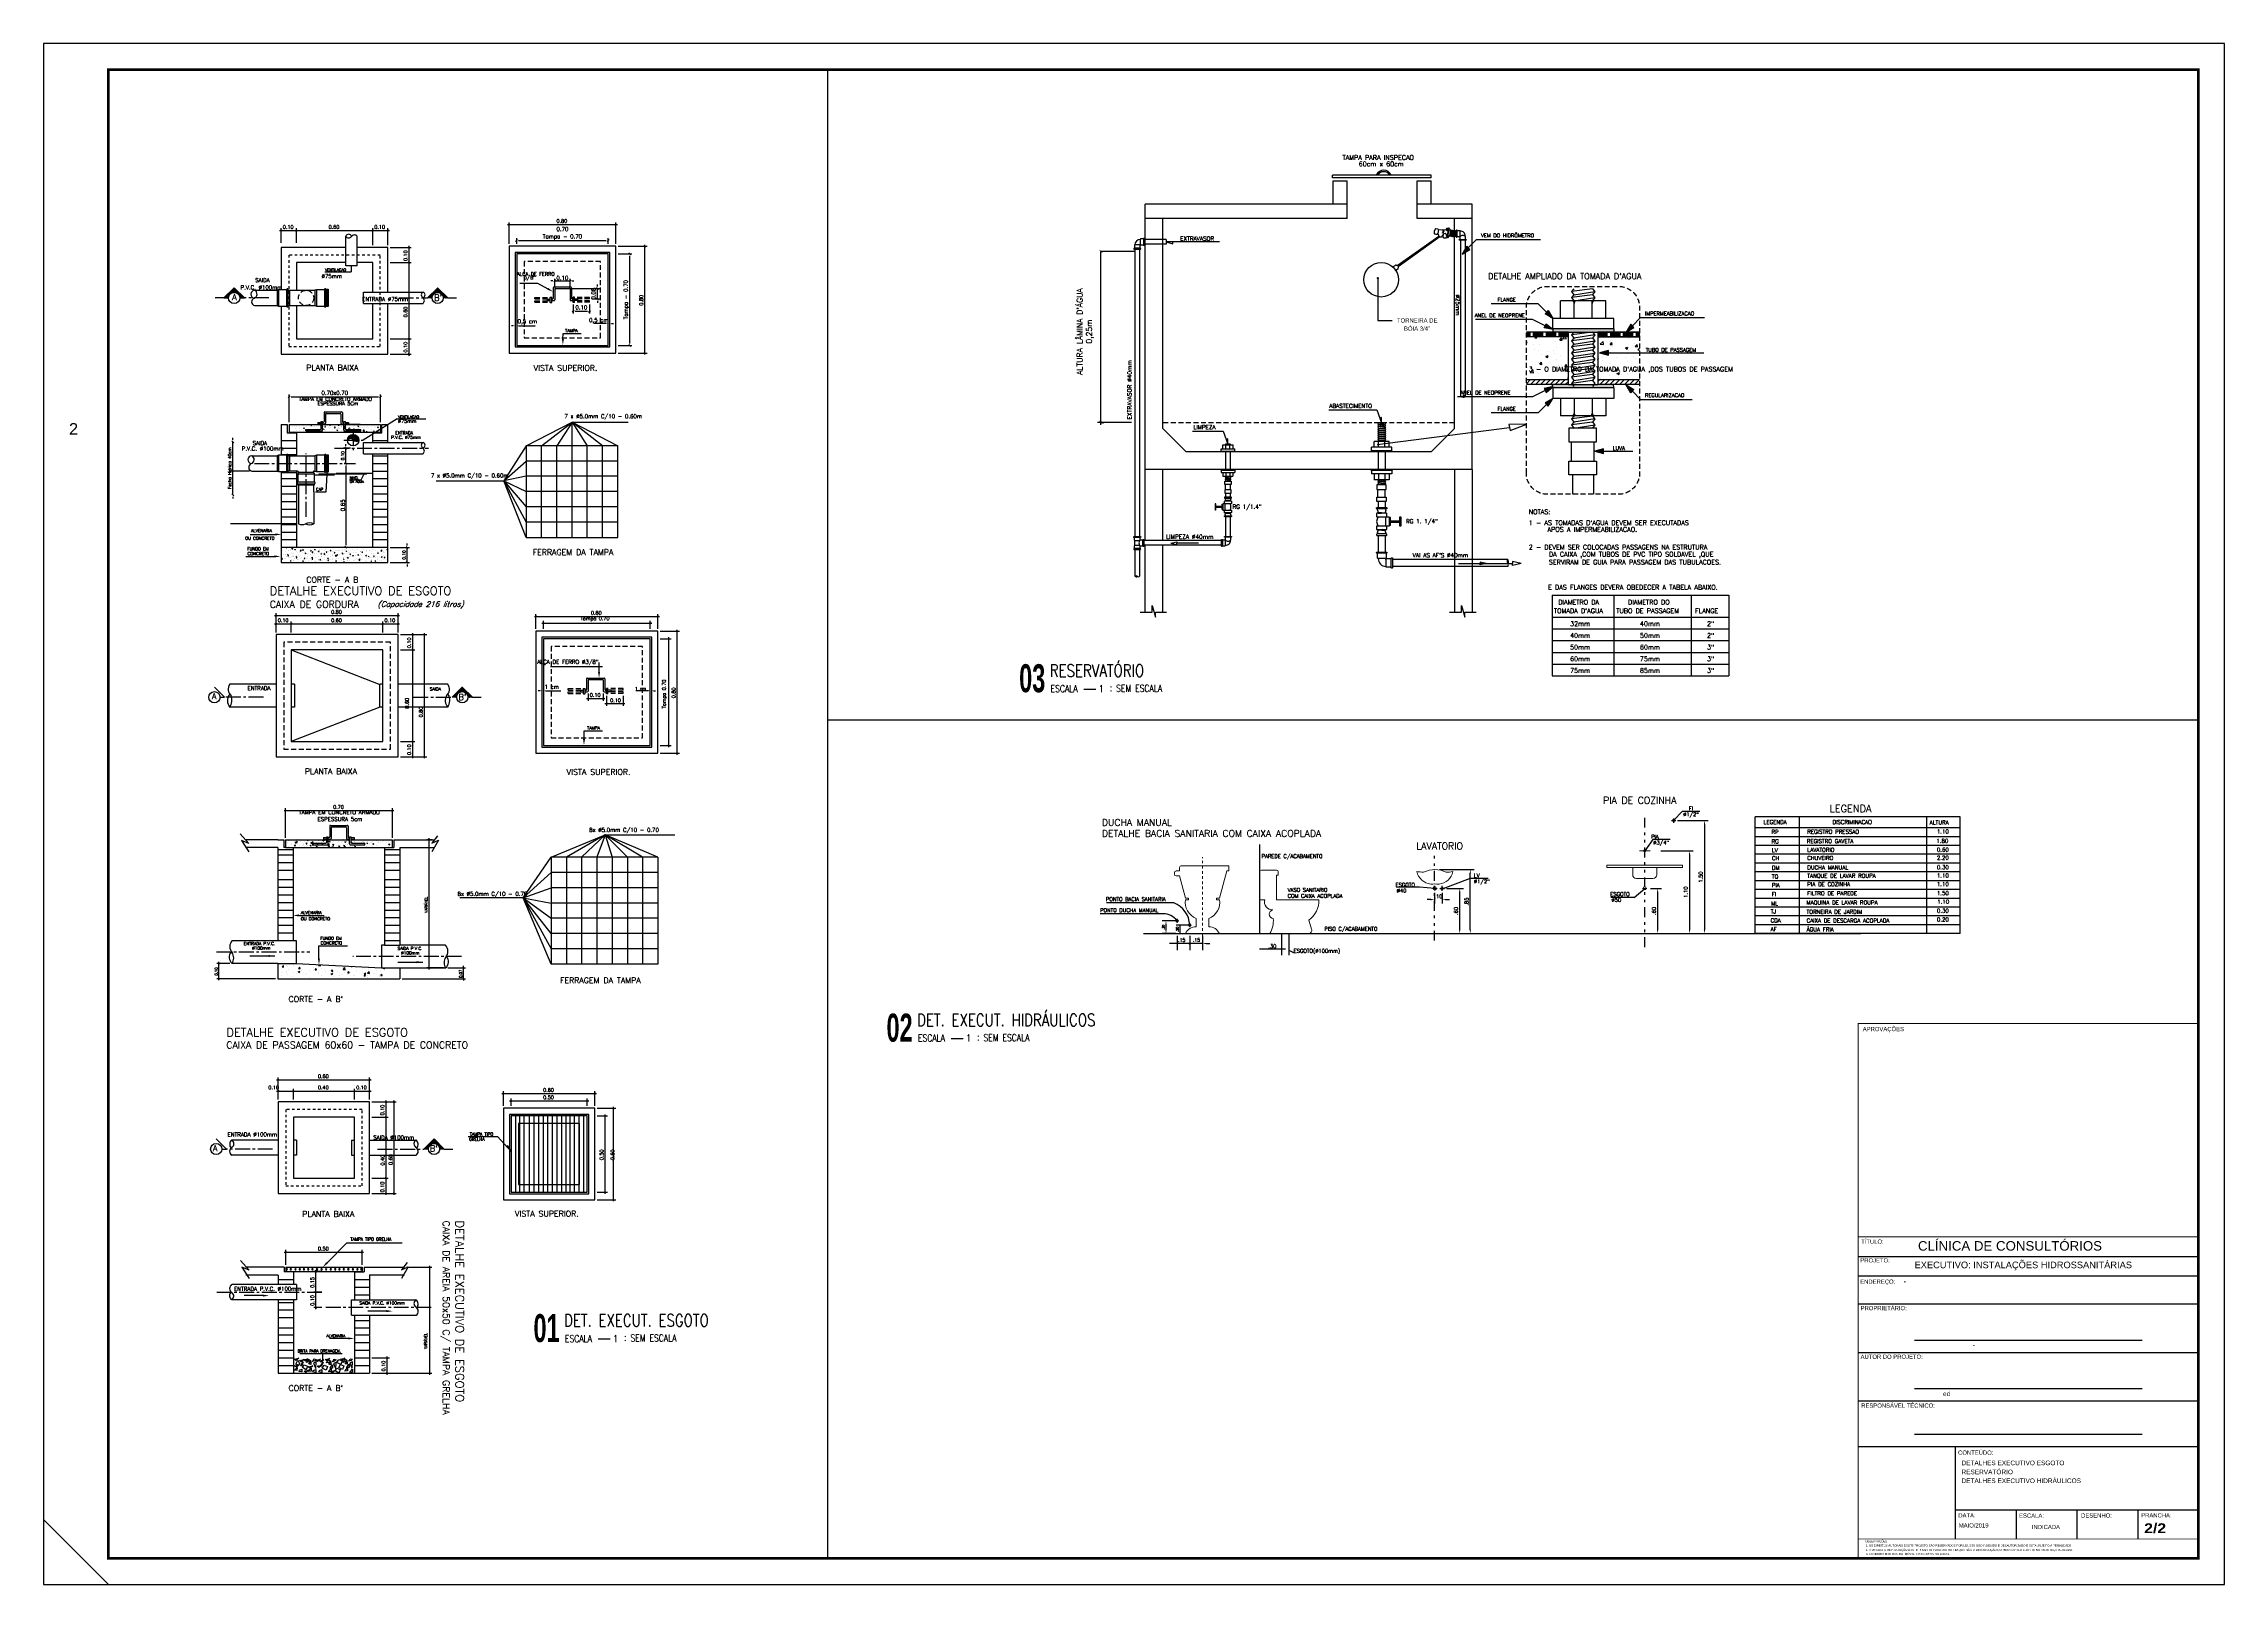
# Model space of a CAD drawing. Header units: millimetres. Extents: x 1573 to 2177, y 1587 to 1932.
# Drawn here: x 1884.5 to 1968.6, y 1812.9 to 1872.3 of the extents above; entities that cross this region are included whole.
import ezdxf
from ezdxf.enums import TextEntityAlignment as Align

# ---------------------------------------------------------------- set-up
doc = ezdxf.new("R2010")
doc.units = ezdxf.units.MM
doc.header["$LTSCALE"] = 0.03
for name, pattern in [('CENTER2', [28.575, 19.05, -3.175, 3.175, -3.175]), ('DASHDOT2', [0.5, 0.25, -0.125, 0, -0.125]), ('DIVIDE', [31.75, 12.7, -6.35, 0, -6.35, 0, -6.35]), ('HIDDEN', [9.525, 6.35, -3.175])]:
    doc.linetypes.add(name, pattern=pattern)
for name, color, linetype in [('A-LAYOUT', 7, 'Continuous'), ('A-PEN-C', 4, 'Continuous'), ('A-PEN-G', 3, 'Continuous'), ('A-PEN-R', 1, 'Continuous'), ('CERC02', 3, 'Continuous'), ('DETALLHES_CAIXAS', 6, 'Continuous'), ('DETALLHES_HIDRAULICO', 4, 'Continuous'), ('E-TXT-Y', 2, 'Continuous'), ('LAYER8', 8, 'Continuous'), ('MOLHO', 9, 'Continuous'), ("PRANCHA - PROJETU'S", 7, 'Continuous'), ('Texto', 4, 'Continuous'), ('TUBELPAREDE', 2, 'Continuous'), ('TUBULACAO', 2, 'Continuous'), ('TXT_0', 7, 'Continuous'), ('TXT_1', 2, 'Continuous'), ('TXT_2', 6, 'Continuous')]:
    doc.layers.add(name, color=color, linetype=linetype)
for name, color, linetype, lineweight in [('BLOCOS HIDRAULICA', 4, 'Continuous', 9), ('COTAS', 30, 'Continuous', 9), ('Text', 250, 'Continuous', 100)]:
    doc.layers.add(name, color=color, linetype=linetype, lineweight=lineweight)
doc.styles.add('ADITIVOCAD', font='ROMANS.shx')
doc.styles.add('ARIAL', font='arial.ttf')
doc.styles.add('ARIALB', font='')
doc.styles.add('CARIMBO_DADOS', font='arial.ttf', dxfattribs={"height": 0.1})
doc.styles.add('F2', font='ARIALN.TTF')
doc.styles.add('REG140', font='romans.shx', dxfattribs={"width": 0.8, "height": 0.35})
doc.styles.add('REG80', font='romans.shx', dxfattribs={"width": 0.8, "height": 0.2})
doc.styles.add('ROMANS', font='romans.shx', dxfattribs={"height": 0.1})
doc.styles.add('SANSSERIF2', font='sanssb__.ttf', dxfattribs={"width": 0.8})
doc.styles.get('ARIALB').set_extended_font_data('Arial Black')
doc.dimstyles.new('COTAS_EXTERNAS', dxfattribs={"dimtxt": 0.1, "dimasz": 0.01, "dimexe": 0, "dimexo": 0, "dimgap": 0.07, "dimtad": 1, "dimzin": 5, "dimdsep": 46, "dimtxsty": 'CARIMBO_DADOS', "dimblk1": 'CIRCULOS', "dimblk2": 'CIRCULOS', "dimsah": 1, "dimcen": 0, "dimse1": 1, "dimse2": 1, "dimclrd": 8, "dimclre": 8, "dimclrt": 230, "dimadec": 0, "dimazin": 0, "dimtfac": 100, "dimtix": 1, "dimtmove": 2, "dimatfit": 3, "dimldrblk": 'CIRCULOS', "dimfxl": 1, "dimtolj": 1, "dimtzin": 5, "dimarcsym": 0})

# ---------------------------------------------------------------- blocks, each defined once
blk = doc.blocks.new('ADFSGASDFG')
at = {"layer": "PRANCHA - PROJETU'S", "color": 1}
for p, q in [((360.678, 107.346), (276.578, 107.346)), ((276.578, 107.346), (276.578, 47.946)), ((360.678, 47.946), (360.678, 107.346)), ((279.078, 47.946), (276.578, 50.446)), ((276.578, 47.946), (360.678, 47.946))]:
    blk.add_line(p, q, dxfattribs=at)
at = {"layer": "PRANCHA - PROJETU'S", "color": 4, "const_width": 0.1}
blk.add_lwpolyline([(279.078, 106.346), (359.678, 106.346), (359.678, 48.946), (279.078, 48.946)], close=True, dxfattribs=at)
at = {"layer": "PRANCHA - PROJETU'S", "color": 50, "linetype": 'Continuous', "style": 'ARIAL'}
blk.add_text('2', height=0.45, dxfattribs=at).set_placement((277.732, 92.496), align=Align.MIDDLE)
blk = doc.blocks.new('CRBODADOSÇ')
at = {"layer": "PRANCHA - PROJETU'S", "color": 3}
blk.add_line((164.825, 196.917), (165.288, 196.917), dxfattribs=at)
at = {"layer": "PRANCHA - PROJETU'S", "color": 3, "style": 'REG80', "width": 0.8}
for s, p in [('ESCALA', (163.548, 196.799)), ('1', (165.407, 196.799)), (':', (165.829, 196.842))]:
    blk.add_text(s, height=0.27, dxfattribs=at).set_placement(p)
at = {"layer": "PRANCHA - PROJETU'S", "color": 2, "style": 'REG140', "width": 0.8}
for tag, p in [('PROJETO', (163.521, 198.067)), ('DESENHO', (163.516, 197.395))]:
    blk.add_attdef(tag, p, '', height=0.472, dxfattribs=at)
at = {"layer": "PRANCHA - PROJETU'S", "style": 'SANSSERIF2', "width": 0.6}
blk.add_attdef('00', text='', height=1.08, dxfattribs=at).set_placement((162.84, 196.795), align=Align.CENTER)
at = {"layer": "PRANCHA - PROJETU'S", "color": 3, "style": 'REG80', "width": 0.8}
blk.add_attdef('ESCALA', (166.075, 196.813), '', height=0.27, dxfattribs=at)
blk = doc.blocks.new('*X380')
at = {"color": 0}
for p, q in [((189.81, 137.78), (190.14, 138.11)), ((189.82, 137.85), (190.07, 138.1)), ((189.87, 137.95), (189.97, 138.05)), ((189.91, 137.83), (190.18, 138.1)), ((189.98, 137.85), (190.18, 138.05)), ((190.03, 137.85), (190.18, 138)), ((190.07, 137.84), (190.18, 137.94)), ((190.11, 137.82), (190.18, 137.89)), ((190.14, 137.8), (190.18, 137.84)), ((190.17, 137.78), (190.18, 137.78)), ((190.18, 138.1), (190.19, 138.12)), ((190.18, 138.05), (190.24, 138.11)), ((190.18, 138), (190.29, 138.1)), ((190.18, 137.94), (190.32, 138.09)), ((190.18, 137.89), (190.36, 138.07)), ((190.18, 137.84), (190.39, 138.05)), ((190.18, 137.78), (190.42, 138.03)), ((190.2, 137.75), (190.45, 138)), ((190.23, 137.72), (190.24, 137.74)), ((190.24, 137.74), (190.48, 137.97)), ((190.26, 137.7), (190.3, 137.74)), ((190.29, 137.69), (190.35, 137.74)), ((190.3, 137.74), (190.5, 137.94)), ((190.33, 137.67), (190.4, 137.74)), ((190.35, 137.74), (190.52, 137.91)), ((190.38, 137.67), (190.46, 137.74)), ((190.4, 137.74), (190.53, 137.87)), ((190.43, 137.67), (190.51, 137.74)), ((190.46, 137.74), (190.55, 137.83)), ((190.5, 137.68), (190.56, 137.74)), ((190.51, 137.74), (190.55, 137.79))]:
    blk.add_line(p, q, dxfattribs=at)
blk = doc.blocks.new('*X381')
at = {"color": 0}
for p, q in [((101.59, 65.457), (101.923, 65.79)), ((101.608, 65.457), (101.932, 65.781)), ((101.626, 65.457), (101.941, 65.772)), ((102.233, 65.457), (101.91, 65.78)), ((102.251, 65.457), (101.919, 65.789)), ((101.597, 65.457), (101.592, 65.462)), ((101.615, 65.457), (101.601, 65.471)), ((101.632, 65.457), (101.61, 65.48)), ((101.65, 65.457), (101.619, 65.488)), ((101.668, 65.457), (101.627, 65.497)), ((101.685, 65.457), (101.636, 65.506)), ((101.643, 65.457), (101.95, 65.763)), ((101.703, 65.457), (101.645, 65.515)), ((101.721, 65.457), (101.654, 65.524)), ((101.661, 65.457), (101.958, 65.755)), ((101.737, 65.458), (101.663, 65.533)), ((101.738, 65.475), (101.672, 65.541)), ((101.679, 65.457), (101.753, 65.531)), ((101.74, 65.49), (101.68, 65.55)), ((101.744, 65.505), (101.689, 65.559)), ((101.696, 65.457), (101.744, 65.504)), ((101.748, 65.518), (101.698, 65.568)), ((101.753, 65.531), (101.707, 65.577)), ((101.714, 65.457), (101.739, 65.482)), ((101.759, 65.543), (101.716, 65.586)), ((101.765, 65.554), (101.725, 65.594)), ((101.732, 65.457), (101.737, 65.463)), ((101.772, 65.565), (101.733, 65.603)), ((101.78, 65.575), (101.742, 65.612)), ((101.788, 65.584), (101.751, 65.621)), ((101.797, 65.593), (101.76, 65.63)), ((101.807, 65.601), (101.769, 65.639)), ((101.817, 65.609), (101.778, 65.648)), ((101.827, 65.615), (101.787, 65.656)), ((101.839, 65.622), (101.795, 65.665)), ((101.851, 65.627), (101.804, 65.674)), ((101.864, 65.632), (101.813, 65.683)), ((101.878, 65.636), (101.822, 65.692)), ((101.892, 65.639), (101.831, 65.701)), ((101.908, 65.641), (101.84, 65.709)), ((101.847, 65.626), (101.967, 65.746)), ((101.925, 65.641), (101.848, 65.718)), ((101.944, 65.64), (101.857, 65.727)), ((101.966, 65.636), (101.866, 65.736)), ((101.874, 65.635), (101.976, 65.737)), ((101.993, 65.627), (101.875, 65.745)), ((102.035, 65.602), (101.884, 65.754)), ((102.198, 65.457), (101.893, 65.762)), ((101.897, 65.64), (101.985, 65.728)), ((102.216, 65.457), (101.901, 65.771)), ((101.916, 65.641), (101.994, 65.719)), ((101.933, 65.641), (102.003, 65.71)), ((101.949, 65.639), (102.011, 65.702)), ((101.964, 65.636), (102.02, 65.693)), ((101.978, 65.633), (102.029, 65.684)), ((101.991, 65.628), (102.038, 65.675)), ((102.003, 65.622), (102.047, 65.666)), ((102.015, 65.616), (102.056, 65.657)), ((102.025, 65.609), (102.065, 65.649)), ((102.036, 65.602), (102.073, 65.64)), ((102.045, 65.594), (102.082, 65.631)), ((102.054, 65.585), (102.091, 65.622)), ((102.062, 65.576), (102.1, 65.613)), ((102.18, 65.457), (102.067, 65.571)), ((102.07, 65.566), (102.109, 65.604)), ((102.077, 65.555), (102.118, 65.595)), ((102.084, 65.544), (102.126, 65.587)), ((102.09, 65.532), (102.135, 65.578)), ((102.163, 65.457), (102.092, 65.528)), ((102.095, 65.52), (102.144, 65.569)), ((102.099, 65.506), (102.153, 65.56)), ((102.145, 65.457), (102.1, 65.502)), ((102.102, 65.492), (102.162, 65.551)), ((102.127, 65.457), (102.104, 65.48)), ((102.105, 65.477), (102.171, 65.542)), ((102.106, 65.46), (102.179, 65.534)), ((102.109, 65.457), (102.106, 65.461)), ((102.121, 65.457), (102.188, 65.525)), ((102.138, 65.457), (102.197, 65.516)), ((102.156, 65.457), (102.206, 65.507)), ((102.174, 65.457), (102.215, 65.498)), ((102.191, 65.457), (102.224, 65.489)), ((102.209, 65.457), (102.232, 65.481)), ((102.227, 65.457), (102.241, 65.472)), ((102.244, 65.457), (102.25, 65.463))]:
    blk.add_line(p, q, dxfattribs=at)
blk = doc.blocks.new('*X378')
at = {"color": 0}
for p, q in [((101.59, 65.457), (101.923, 65.79)), ((101.608, 65.457), (101.932, 65.781)), ((101.626, 65.457), (101.941, 65.772)), ((102.233, 65.457), (101.91, 65.78)), ((102.251, 65.457), (101.919, 65.789)), ((101.597, 65.457), (101.592, 65.462)), ((101.615, 65.457), (101.601, 65.471)), ((101.632, 65.457), (101.61, 65.48)), ((101.65, 65.457), (101.619, 65.488)), ((101.668, 65.457), (101.627, 65.497)), ((101.685, 65.457), (101.636, 65.506)), ((101.643, 65.457), (101.95, 65.763)), ((101.703, 65.457), (101.645, 65.515)), ((101.721, 65.457), (101.654, 65.524)), ((101.661, 65.457), (101.958, 65.755)), ((101.737, 65.458), (101.663, 65.533)), ((101.738, 65.475), (101.672, 65.541)), ((101.679, 65.457), (101.753, 65.531)), ((101.74, 65.49), (101.68, 65.55)), ((101.744, 65.505), (101.689, 65.559)), ((101.696, 65.457), (101.744, 65.504)), ((101.748, 65.518), (101.698, 65.568)), ((101.753, 65.531), (101.707, 65.577)), ((101.714, 65.457), (101.739, 65.482)), ((101.759, 65.543), (101.716, 65.586)), ((101.765, 65.554), (101.725, 65.594)), ((101.732, 65.457), (101.737, 65.463)), ((101.772, 65.565), (101.733, 65.603)), ((101.78, 65.575), (101.742, 65.612)), ((101.788, 65.584), (101.751, 65.621)), ((101.797, 65.593), (101.76, 65.63)), ((101.807, 65.601), (101.769, 65.639)), ((101.817, 65.609), (101.778, 65.648)), ((101.827, 65.615), (101.787, 65.656)), ((101.839, 65.622), (101.795, 65.665)), ((101.851, 65.627), (101.804, 65.674)), ((101.864, 65.632), (101.813, 65.683)), ((101.878, 65.636), (101.822, 65.692)), ((101.892, 65.639), (101.831, 65.701)), ((101.908, 65.641), (101.84, 65.709)), ((101.847, 65.626), (101.967, 65.746)), ((101.925, 65.641), (101.848, 65.718)), ((101.944, 65.64), (101.857, 65.727)), ((101.966, 65.636), (101.866, 65.736)), ((101.874, 65.635), (101.976, 65.737)), ((101.993, 65.627), (101.875, 65.745)), ((102.035, 65.602), (101.884, 65.754)), ((102.198, 65.457), (101.893, 65.762)), ((101.897, 65.64), (101.985, 65.728)), ((102.216, 65.457), (101.901, 65.771)), ((101.916, 65.641), (101.994, 65.719)), ((101.933, 65.641), (102.003, 65.71)), ((101.949, 65.639), (102.011, 65.702)), ((101.964, 65.636), (102.02, 65.693)), ((101.978, 65.633), (102.029, 65.684)), ((101.991, 65.628), (102.038, 65.675)), ((102.003, 65.622), (102.047, 65.666)), ((102.015, 65.616), (102.056, 65.657)), ((102.025, 65.609), (102.065, 65.649)), ((102.036, 65.602), (102.073, 65.64)), ((102.045, 65.594), (102.082, 65.631)), ((102.054, 65.585), (102.091, 65.622)), ((102.062, 65.576), (102.1, 65.613)), ((102.18, 65.457), (102.067, 65.571)), ((102.07, 65.566), (102.109, 65.604)), ((102.077, 65.555), (102.118, 65.595)), ((102.084, 65.544), (102.126, 65.587)), ((102.09, 65.532), (102.135, 65.578)), ((102.163, 65.457), (102.092, 65.528)), ((102.095, 65.52), (102.144, 65.569)), ((102.099, 65.506), (102.153, 65.56)), ((102.145, 65.457), (102.1, 65.502)), ((102.102, 65.492), (102.162, 65.551)), ((102.127, 65.457), (102.104, 65.48)), ((102.105, 65.477), (102.171, 65.542)), ((102.106, 65.46), (102.179, 65.534)), ((102.109, 65.457), (102.106, 65.461)), ((102.121, 65.457), (102.188, 65.525)), ((102.138, 65.457), (102.197, 65.516)), ((102.156, 65.457), (102.206, 65.507)), ((102.174, 65.457), (102.215, 65.498)), ((102.191, 65.457), (102.224, 65.489)), ((102.209, 65.457), (102.232, 65.481)), ((102.227, 65.457), (102.241, 65.472)), ((102.244, 65.457), (102.25, 65.463))]:
    blk.add_line(p, q, dxfattribs=at)
blk = doc.blocks.new('*X379')
at = {"color": 0}
for p, q in [((101.59, 65.457), (101.923, 65.79)), ((101.608, 65.457), (101.932, 65.781)), ((101.626, 65.457), (101.941, 65.772)), ((102.233, 65.457), (101.91, 65.78)), ((102.251, 65.457), (101.919, 65.789)), ((101.597, 65.457), (101.592, 65.462)), ((101.615, 65.457), (101.601, 65.471)), ((101.632, 65.457), (101.61, 65.48)), ((101.65, 65.457), (101.619, 65.488)), ((101.668, 65.457), (101.627, 65.497)), ((101.685, 65.457), (101.636, 65.506)), ((101.643, 65.457), (101.95, 65.763)), ((101.703, 65.457), (101.645, 65.515)), ((101.721, 65.457), (101.654, 65.524)), ((101.661, 65.457), (101.958, 65.755)), ((101.737, 65.458), (101.663, 65.533)), ((101.738, 65.475), (101.672, 65.541)), ((101.679, 65.457), (101.753, 65.531)), ((101.74, 65.49), (101.68, 65.55)), ((101.744, 65.505), (101.689, 65.559)), ((101.696, 65.457), (101.744, 65.504)), ((101.748, 65.518), (101.698, 65.568)), ((101.753, 65.531), (101.707, 65.577)), ((101.714, 65.457), (101.739, 65.482)), ((101.759, 65.543), (101.716, 65.586)), ((101.765, 65.554), (101.725, 65.594)), ((101.732, 65.457), (101.737, 65.463)), ((101.772, 65.565), (101.733, 65.603)), ((101.78, 65.575), (101.742, 65.612)), ((101.788, 65.584), (101.751, 65.621)), ((101.797, 65.593), (101.76, 65.63)), ((101.807, 65.601), (101.769, 65.639)), ((101.817, 65.609), (101.778, 65.648)), ((101.827, 65.615), (101.787, 65.656)), ((101.839, 65.622), (101.795, 65.665)), ((101.851, 65.627), (101.804, 65.674)), ((101.864, 65.632), (101.813, 65.683)), ((101.878, 65.636), (101.822, 65.692)), ((101.892, 65.639), (101.831, 65.701)), ((101.908, 65.641), (101.84, 65.709)), ((101.847, 65.626), (101.967, 65.746)), ((101.925, 65.641), (101.848, 65.718)), ((101.944, 65.64), (101.857, 65.727)), ((101.966, 65.636), (101.866, 65.736)), ((101.874, 65.635), (101.976, 65.737)), ((101.993, 65.627), (101.875, 65.745)), ((102.035, 65.602), (101.884, 65.754)), ((102.198, 65.457), (101.893, 65.762)), ((101.897, 65.64), (101.985, 65.728)), ((102.216, 65.457), (101.901, 65.771)), ((101.916, 65.641), (101.994, 65.719)), ((101.933, 65.641), (102.003, 65.71)), ((101.949, 65.639), (102.011, 65.702)), ((101.964, 65.636), (102.02, 65.693)), ((101.978, 65.633), (102.029, 65.684)), ((101.991, 65.628), (102.038, 65.675)), ((102.003, 65.622), (102.047, 65.666)), ((102.015, 65.616), (102.056, 65.657)), ((102.025, 65.609), (102.065, 65.649)), ((102.036, 65.602), (102.073, 65.64)), ((102.045, 65.594), (102.082, 65.631)), ((102.054, 65.585), (102.091, 65.622)), ((102.062, 65.576), (102.1, 65.613)), ((102.18, 65.457), (102.067, 65.571)), ((102.07, 65.566), (102.109, 65.604)), ((102.077, 65.555), (102.118, 65.595)), ((102.084, 65.544), (102.126, 65.587)), ((102.09, 65.532), (102.135, 65.578)), ((102.163, 65.457), (102.092, 65.528)), ((102.095, 65.52), (102.144, 65.569)), ((102.099, 65.506), (102.153, 65.56)), ((102.145, 65.457), (102.1, 65.502)), ((102.102, 65.492), (102.162, 65.551)), ((102.127, 65.457), (102.104, 65.48)), ((102.105, 65.477), (102.171, 65.542)), ((102.106, 65.46), (102.179, 65.534)), ((102.109, 65.457), (102.106, 65.461)), ((102.121, 65.457), (102.188, 65.525)), ((102.138, 65.457), (102.197, 65.516)), ((102.156, 65.457), (102.206, 65.507)), ((102.174, 65.457), (102.215, 65.498)), ((102.191, 65.457), (102.224, 65.489)), ((102.209, 65.457), (102.232, 65.481)), ((102.227, 65.457), (102.241, 65.472)), ((102.244, 65.457), (102.25, 65.463))]:
    blk.add_line(p, q, dxfattribs=at)
blk = doc.blocks.new('_ArchTick')
at = {"color": 0, "linetype": 'ByBlock', "const_width": 0.15}
blk.add_lwpolyline([(-0.5, -0.5), (0.5, 0.5)], dxfattribs=at)
blk = doc.blocks.new('efrgwbhwbnwbwb')
at = {"layer": 'A-PEN-C'}
blk.add_lwpolyline([(952.214, 187.44), (952.244, 187.406), (952.248, 187.386), (952.25, 187.363), (952.248, 187.323), (952.241, 187.284), (952.22, 187.212), (952.193, 187.19), (952.183, 187.172), (952.166, 187.17), (951.934, 187.201), (951.882, 187.133), (951.826, 187.143), (951.823, 187.137), (951.792, 187.122), (951.775, 187.12), (951.753, 187.116), (951.749, 187.116), (951.745, 187.118), (951.732, 187.121), (951.723, 187.124), (951.716, 187.131), (951.713, 187.132), (951.71, 187.135), (951.705, 187.141), (951.702, 187.145), (951.697, 187.158), (951.692, 187.164), (951.692, 187.176), (951.692, 187.186), (951.693, 187.195), (951.694, 187.202), (951.689, 187.209), (951.68, 187.221), (951.69, 187.227), (951.693, 187.233), (951.693, 187.237), (951.692, 187.242), (951.69, 187.245), (951.69, 187.245), (951.674, 187.245), (951.671, 187.245), (951.661, 187.243), (951.658, 187.238), (951.649, 187.218), (951.638, 187.198), (951.622, 187.185), (951.62, 187.169), (951.608, 187.168), (951.577, 187.169), (951.557, 187.172), (951.554, 187.172), (949.796, 185.919), (949.799, 185.871), (949.786, 185.839), (949.784, 185.826), (949.784, 185.815), (949.74, 185.789), (949.714, 185.782), (949.708, 185.78), (949.712, 185.739), (949.706, 185.751), (949.643, 185.841), (949.613, 185.872), (949.592, 185.894), (949.567, 185.917), (949.557, 185.926), (949.609, 185.926), (949.629, 185.938), (949.635, 185.945), (949.646, 185.965), (949.669, 185.972), (949.687, 185.986), (949.697, 185.992), (949.711, 185.992), (949.718, 185.991), (949.752, 185.967), (949.755, 185.966), (949.762, 185.966), (951.512, 187.209), (951.515, 187.225), (951.511, 187.246), (951.505, 187.259), (951.503, 187.264), (951.499, 187.274), (951.493, 187.289), (951.464, 187.291), (951.447, 187.295), (951.437, 187.282), (951.443, 187.279), (951.429, 187.273), (951.417, 187.271), (951.41, 187.271), (951.393, 187.277), (951.364, 187.289), (951.342, 187.291), (951.327, 187.31), (951.325, 187.33), (951.325, 187.355), (951.328, 187.388), (951.33, 187.403), (951.333, 187.418), (951.333, 187.43), (951.337, 187.44), (951.348, 187.457), (951.352, 187.477), (951.354, 187.483), (951.362, 187.491), (951.369, 187.496), (951.376, 187.511), (951.377, 187.516), (951.388, 187.524), (951.46, 187.518), (951.482, 187.507), (951.488, 187.496), (951.489, 187.487), (951.68, 187.47), (951.686, 187.483), (951.823, 187.47), (951.867, 187.544), (951.916, 187.551), (951.991, 187.458), (952.045, 187.456), (952.07, 187.456), (952.094, 187.456), (952.173, 187.445), (952.198, 187.445), (952.206, 187.444), (952.214, 187.44)], dxfattribs=at)
blk.add_circle((949.083, 185.372), 0.729, dxfattribs=at)
at = {"layer": 'A-PEN-G'}
for points in [[(951.991, 187.458), (951.971, 187.269), (951.882, 187.133), (951.826, 187.143), (951.91, 187.263), (951.927, 187.442), (951.867, 187.544)], [(951.495, 187.486), (951.487, 187.436), (951.487, 187.423), (951.487, 187.399), (951.489, 187.367), (951.476, 187.338), (951.469, 187.329), (951.447, 187.295)], [(951.694, 187.482), (951.724, 187.435), (951.711, 187.392), (951.701, 187.364), (951.693, 187.346), (951.671, 187.338), (951.668, 187.352), (951.685, 187.378), (951.691, 187.395), (951.694, 187.405), (951.695, 187.415), (951.695, 187.432), (951.694, 187.445), (951.688, 187.458), (951.68, 187.47)], [(951.836, 187.234), (951.825, 187.289), (951.781, 187.319), (951.774, 187.319), (951.726, 187.31), (951.714, 187.297), (951.695, 187.262), (951.694, 187.256), (951.69, 187.245)], [(951.823, 187.47), (951.888, 187.433), (951.878, 187.286), (951.836, 187.234)], [(952, 187.457), (952.012, 187.401), (952.01, 187.377), (952.008, 187.35), (952.003, 187.323), (951.996, 187.301), (951.992, 187.28), (951.991, 187.268), (951.99, 187.246), (951.986, 187.224), (951.973, 187.201)], [(952.012, 187.457), (952.024, 187.4), (952.022, 187.376), (952.02, 187.349), (952.015, 187.322), (952.009, 187.3), (952.004, 187.279), (952.003, 187.268), (952.002, 187.246), (951.998, 187.224), (951.985, 187.201)], [(952.03, 187.456), (952.042, 187.399), (952.04, 187.376), (952.038, 187.348), (952.033, 187.322), (952.027, 187.299), (952.022, 187.278), (952.021, 187.267), (952.02, 187.245), (952.016, 187.223), (952.003, 187.2)], [(952.053, 187.456), (952.065, 187.399), (952.063, 187.375), (952.06, 187.348), (952.055, 187.321), (952.049, 187.299), (952.045, 187.278), (952.044, 187.267), (952.042, 187.244), (952.039, 187.223), (952.026, 187.2)], [(952.07, 187.456), (952.082, 187.399), (952.08, 187.375), (952.078, 187.348), (952.073, 187.321), (952.066, 187.299), (952.062, 187.278), (952.061, 187.267), (952.06, 187.244), (952.056, 187.223), (952.043, 187.2)], [(952.09, 187.456), (952.101, 187.399), (952.099, 187.375), (952.097, 187.348), (952.092, 187.321), (952.086, 187.299), (952.081, 187.278), (952.08, 187.267), (952.079, 187.244), (952.075, 187.223), (952.062, 187.2)], [(952.103, 187.455), (952.115, 187.398), (952.113, 187.374), (952.11, 187.347), (952.105, 187.32), (952.099, 187.298), (952.095, 187.277), (952.093, 187.265), (952.092, 187.243), (952.088, 187.221), (952.075, 187.198)], [(952.12, 187.452), (952.131, 187.395), (952.13, 187.372), (952.127, 187.345), (952.122, 187.318), (952.116, 187.295), (952.112, 187.274), (952.11, 187.263), (952.109, 187.241), (952.105, 187.219), (952.092, 187.196)], [(952.133, 187.45), (952.145, 187.394), (952.143, 187.37), (952.141, 187.343), (952.136, 187.316), (952.13, 187.294), (952.125, 187.273), (952.124, 187.261), (952.123, 187.239), (952.119, 187.217), (952.106, 187.194)], [(952.144, 187.449), (952.156, 187.392), (952.154, 187.369), (952.151, 187.341), (952.146, 187.315), (952.14, 187.292), (952.136, 187.271), (952.134, 187.26), (952.133, 187.238), (952.129, 187.216), (952.116, 187.193)], [(952.162, 187.45), (952.174, 187.393), (952.172, 187.369), (952.169, 187.342), (952.165, 187.315), (952.158, 187.293), (952.154, 187.272), (952.153, 187.261), (952.151, 187.238), (952.148, 187.216), (952.135, 187.193)], [(952.173, 187.445), (952.184, 187.388), (952.183, 187.365), (952.18, 187.337), (952.175, 187.311), (952.169, 187.288), (952.165, 187.267), (952.163, 187.256), (952.162, 187.234), (952.158, 187.212), (952.145, 187.189)], [(952.185, 187.445), (952.197, 187.388), (952.195, 187.365), (952.193, 187.337), (952.188, 187.311), (952.181, 187.288), (952.177, 187.267), (952.176, 187.256), (952.175, 187.234), (952.171, 187.212), (952.158, 187.189)], [(952.195, 187.445), (952.207, 187.388), (952.205, 187.365), (952.203, 187.337), (952.198, 187.311), (952.192, 187.288), (952.187, 187.267), (952.186, 187.256), (952.185, 187.234), (952.181, 187.212), (952.168, 187.189)], [(952.21, 187.442), (952.222, 187.385), (952.22, 187.362), (952.218, 187.334), (952.213, 187.308), (952.206, 187.285), (952.202, 187.264), (952.201, 187.253), (952.2, 187.231), (952.196, 187.209), (952.183, 187.186)]]:
    blk.add_lwpolyline(points, dxfattribs=at)
blk = doc.blocks.new('CIRCULOS')
at = {"layer": 'COTAS'}
for p, q in [((-4, 0), (4, 0)), ((0, 4), (0, -4))]:
    blk.add_line(p, q, dxfattribs=at)
for radius in [2, 1]:
    blk.add_circle((0, 0), radius, dxfattribs=at)

msp = doc.modelspace()

# ---------------------------------------------------------------- linework, layer by layer
for p, q in [((1950.465, 1838.024), (1950.465, 1842.525)), ((1958.36, 1842.525), (1950.465, 1842.525)), ((1958.36, 1842.1), (1950.465, 1842.1)), ((1952.164, 1838.024), (1952.164, 1842.525)), ((1957.085, 1838.024), (1957.085, 1842.525)), ((1958.362, 1838.024), (1958.362, 1842.525)), ((1958.36, 1841.76), (1950.465, 1841.76)), ((1958.36, 1841.421), (1950.465, 1841.421)), ((1958.36, 1841.081), (1950.465, 1841.081)), ((1957.383, 1841.081), (1950.465, 1841.081)), ((1958.36, 1840.741), (1950.465, 1840.741)), ((1958.36, 1840.402), (1950.465, 1840.402)), ((1958.36, 1840.062), (1950.465, 1840.062)), ((1958.344, 1839.722), (1950.465, 1839.722)), ((1958.36, 1839.383), (1950.465, 1839.383)), ((1958.36, 1839.043), (1950.465, 1839.043)), ((1958.362, 1838.704), (1950.465, 1838.704)), ((1958.362, 1838.364), (1950.465, 1838.364)), ((1958.362, 1838.024), (1950.465, 1838.024))]:
    msp.add_line(p, q)
at = {"color": 8}
for p, q in [((1927.622, 1838.792), (1925.2, 1838.792)), ((1928.046, 1839.204), (1925.445, 1839.204)), ((1928.277, 1838.024), (1928.277, 1838.024))]:
    msp.add_line(p, q, dxfattribs=at)
at = {"color": 8, "linetype": 'ByBlock'}
for p, q in [((1928.115, 1838.514), (1927.591, 1838.514)), ((1927.738, 1838.367), (1927.738, 1838.171)), ((1929.144, 1837.64), (1927.873, 1837.64)), ((1928.164, 1837.937), (1928.164, 1837.379)), ((1928.277, 1838.351), (1928.277, 1838.024)), ((1928.654, 1837.937), (1928.654, 1837.379)), ((1928.654, 1837.937), (1928.654, 1837.379)), ((1929.144, 1837.937), (1929.144, 1837.379)), ((1929.289, 1837.64), (1929.434, 1837.64))]:
    msp.add_line(p, q, dxfattribs=at)
at = {"linetype": 'ByBlock'}
for p, q in [((1928.115, 1838.024), (1927.591, 1838.024)), ((1928.654, 1838.351), (1928.13, 1838.351))]:
    msp.add_line(p, q, dxfattribs=at)
at = {"color": 8}
for centre, radius, start, end in [((1927.638, 1838.155), 0.637, 34.33926, 91.44062), ((1927.703, 1838.316), 0.952, 2.10225, 68.8424)]:
    msp.add_arc(centre, radius, start, end, dxfattribs=at)
at = {"color": 8, "linetype": 'ByBlock'}
for points in [[(1927.713, 1838.367), (1927.762, 1838.367), (1927.738, 1838.514)], [(1927.713, 1838.171), (1927.762, 1838.171), (1927.738, 1838.024)], [(1928.019, 1837.665), (1928.019, 1837.616), (1928.164, 1837.64)], [(1928.262, 1838.259), (1928.292, 1838.259), (1928.277, 1838.351)], [(1928.262, 1838.116), (1928.292, 1838.116), (1928.277, 1838.024)], [(1929.289, 1837.665), (1929.289, 1837.616), (1929.144, 1837.64)]]:
    msp.add_solid(points, dxfattribs=at)
at = {"layer": 'A-LAYOUT', "linetype": 'ByBlock'}
for p, q in [((1902.345, 1865.356), (1906.58, 1865.356)), ((1902.403, 1864.61), (1902.403, 1865.444)), ((1906.521, 1864.61), (1906.521, 1865.444)), ((1893.558, 1865.131), (1894.263, 1865.131)), ((1893.616, 1864.655), (1893.616, 1865.22)), ((1894.146, 1865.131), (1897.204, 1865.131)), ((1894.205, 1864.655), (1894.205, 1865.22)), ((1894.205, 1864.655), (1894.205, 1865.22)), ((1897.087, 1865.131), (1897.792, 1865.131)), ((1897.145, 1864.567), (1897.145, 1865.22)), ((1897.145, 1864.567), (1897.145, 1865.22)), ((1897.734, 1864.567), (1897.734, 1865.22)), ((1898.547, 1863.832), (1898.547, 1864.538)), ((1902.736, 1864.788), (1902.659, 1864.711)), ((1902.698, 1864.61), (1902.698, 1864.838)), ((1902.774, 1864.75), (1906.15, 1864.75)), ((1906.188, 1864.711), (1906.265, 1864.788)), ((1906.227, 1864.61), (1906.227, 1864.838)), ((1906.609, 1864.522), (1907.727, 1864.522)), ((1907.639, 1860.346), (1907.639, 1864.581)), ((1897.822, 1864.479), (1898.635, 1864.479)), ((1897.822, 1863.891), (1898.635, 1863.891)), ((1897.822, 1863.891), (1898.635, 1863.891)), ((1898.547, 1860.891), (1898.547, 1863.949)), ((1906.609, 1864.228), (1907.145, 1864.228)), ((1907.095, 1864.19), (1907.018, 1864.266)), ((1907.057, 1860.775), (1907.057, 1864.151)), ((1904.09, 1863.185), (1904.014, 1863.185)), ((1904.128, 1863.147), (1904.205, 1863.223)), ((1904.167, 1862.94), (1904.167, 1863.273)), ((1904.167, 1863.185), (1904.755, 1863.185)), ((1904.793, 1863.223), (1904.717, 1863.147)), ((1904.75, 1862.896), (1905.903, 1862.896)), ((1904.755, 1862.933), (1904.755, 1863.273)), ((1904.831, 1863.185), (1904.908, 1863.185)), ((1905.777, 1862.935), (1905.853, 1862.858)), ((1905.815, 1862.973), (1905.815, 1863.049)), ((1905.815, 1862.491), (1905.815, 1862.896)), ((1904.911, 1862.052), (1904.834, 1861.976)), ((1904.872, 1862.28), (1904.872, 1861.926)), ((1904.949, 1862.014), (1905.434, 1862.014)), ((1905.472, 1861.976), (1905.548, 1862.052)), ((1905.51, 1862.273), (1905.51, 1861.926)), ((1905.593, 1862.491), (1905.903, 1862.491)), ((1905.853, 1862.452), (1905.777, 1862.529)), ((1905.815, 1862.414), (1905.815, 1862.338)), ((1902.567, 1861.452), (1902.496, 1861.452)), ((1902.768, 1861.452), (1903.408, 1861.452)), ((1903.408, 1861.452), (1903.394, 1861.452)), ((1906.084, 1861.543), (1905.672, 1861.543)), ((1906.154, 1861.543), (1906.084, 1861.543)), ((1906.356, 1861.543), (1906.427, 1861.543)), ((1897.822, 1860.95), (1898.635, 1860.95)), ((1897.822, 1860.95), (1898.635, 1860.95)), ((1897.822, 1860.361), (1898.635, 1860.361)), ((1898.547, 1860.303), (1898.547, 1861.008)), ((1906.609, 1860.699), (1907.145, 1860.699)), ((1906.609, 1860.405), (1907.727, 1860.405)), ((1907.018, 1860.737), (1907.095, 1860.661)), ((1893.958, 1858.754), (1893.881, 1858.678)), ((1893.919, 1857.74), (1893.919, 1858.804)), ((1893.996, 1858.716), (1897.372, 1858.716)), ((1897.41, 1858.678), (1897.487, 1858.754)), ((1897.449, 1857.74), (1897.449, 1858.804)), ((1891.709, 1857.019), (1891.786, 1856.943)), ((1891.748, 1857.058), (1891.748, 1857.134)), ((1891.748, 1854.945), (1891.748, 1856.981)), ((1896.289, 1856.74), (1896.023, 1856.74)), ((1896.04, 1856.151), (1896.199, 1856.151)), ((1896.04, 1856.151), (1896.199, 1856.151)), ((1896.073, 1856.778), (1896.149, 1856.701)), ((1896.149, 1856.113), (1896.073, 1856.19)), ((1896.149, 1856.113), (1896.073, 1856.19)), ((1896.111, 1856.816), (1896.111, 1856.893)), ((1896.111, 1856.151), (1896.111, 1856.74)), ((1892.393, 1855.857), (1891.659, 1855.857)), ((1896.111, 1856.075), (1896.111, 1852.993)), ((1896.111, 1856.075), (1896.111, 1855.999)), ((1891.786, 1854.907), (1891.709, 1854.983)), ((1891.748, 1854.868), (1891.748, 1854.792)), ((1894.231, 1853.821), (1891.659, 1853.821)), ((1896.073, 1852.955), (1896.149, 1852.878)), ((1896.103, 1852.916), (1896.199, 1852.916)), ((1897.82, 1852.915), (1898.559, 1852.915)), ((1898.432, 1852.953), (1898.509, 1852.877)), ((1898.471, 1852.992), (1898.471, 1853.068)), ((1898.471, 1852.327), (1898.471, 1852.915)), ((1897.82, 1852.327), (1898.559, 1852.327)), ((1898.509, 1852.289), (1898.432, 1852.365)), ((1898.471, 1852.251), (1898.471, 1852.174)), ((1893.36, 1850.287), (1898.183, 1850.287)), ((1893.419, 1849.638), (1893.419, 1850.375)), ((1898.124, 1849.638), (1898.124, 1850.375)), ((1903.38, 1850.251), (1908.203, 1850.251)), ((1903.439, 1849.771), (1903.439, 1850.339)), ((1908.144, 1849.771), (1908.144, 1850.339)), ((1893.36, 1849.966), (1894.066, 1849.966)), ((1893.419, 1849.638), (1893.419, 1850.054)), ((1893.948, 1849.966), (1897.595, 1849.966)), ((1894.007, 1849.638), (1894.007, 1850.054)), ((1894.007, 1849.638), (1894.007, 1850.054)), ((1897.477, 1849.966), (1898.183, 1849.966)), ((1897.536, 1849.638), (1897.536, 1850.054)), ((1897.536, 1849.638), (1897.536, 1850.054)), ((1898.124, 1849.638), (1898.124, 1850.054)), ((1898.213, 1849.549), (1898.777, 1849.549)), ((1898.213, 1849.549), (1899.234, 1849.549)), ((1898.689, 1848.902), (1898.689, 1849.608)), ((1899.146, 1844.785), (1899.146, 1849.608)), ((1903.674, 1849.991), (1907.909, 1849.991)), ((1903.733, 1849.771), (1903.733, 1850.079)), ((1907.85, 1849.771), (1907.85, 1850.079)), ((1908.233, 1849.683), (1908.975, 1849.683)), ((1908.233, 1849.389), (1908.65, 1849.389)), ((1908.561, 1845.212), (1908.561, 1849.447)), ((1908.886, 1844.918), (1908.886, 1849.741)), ((1898.213, 1848.961), (1898.777, 1848.961)), ((1898.213, 1848.961), (1898.777, 1848.961)), ((1898.689, 1845.373), (1898.689, 1849.02)), ((1903.602, 1847.383), (1903.532, 1847.383)), ((1903.804, 1847.383), (1903.874, 1847.383)), ((1903.874, 1847.383), (1904.398, 1847.383)), ((1905.393, 1847.084), (1906.099, 1847.084)), ((1905.452, 1847.285), (1905.452, 1846.996)), ((1906.04, 1847.285), (1906.04, 1846.996)), ((1906.099, 1846.895), (1906.863, 1846.895)), ((1906.158, 1847.185), (1906.158, 1846.807)), ((1906.805, 1847.191), (1906.805, 1846.807)), ((1907.708, 1847.383), (1907.296, 1847.383)), ((1907.778, 1847.383), (1907.708, 1847.383)), ((1907.98, 1847.383), (1908.05, 1847.383)), ((1898.213, 1845.432), (1898.777, 1845.432)), ((1898.213, 1845.432), (1898.777, 1845.432)), ((1898.689, 1844.785), (1898.689, 1845.491)), ((1908.233, 1845.271), (1908.65, 1845.271)), ((1898.213, 1844.844), (1898.777, 1844.844)), ((1898.213, 1844.844), (1899.234, 1844.844)), ((1908.233, 1844.977), (1908.975, 1844.977)), ((1893.73, 1842.766), (1897.965, 1842.766)), ((1893.789, 1841.721), (1893.789, 1842.854)), ((1897.906, 1841.712), (1897.906, 1842.854)), ((1899.443, 1841.643), (1899.237, 1841.643)), ((1899.325, 1836.639), (1899.325, 1841.702)), ((1891.636, 1836.875), (1891.129, 1836.875)), ((1891.217, 1836.228), (1891.217, 1836.933)), ((1900.643, 1836.698), (1900.643, 1836.775)), ((1893.4, 1836.286), (1891.129, 1836.286)), ((1898.282, 1836.286), (1900.731, 1836.286)), ((1899.87, 1836.698), (1899.237, 1836.698)), ((1900.047, 1836.698), (1900.731, 1836.698)), ((1900.643, 1836.286), (1900.643, 1836.698)), ((1900.643, 1836.286), (1900.643, 1836.21)), ((1893.441, 1832.386), (1897.087, 1832.386)), ((1893.441, 1831.953), (1894.146, 1831.953)), ((1893.499, 1831.624), (1893.499, 1832.474)), ((1893.499, 1831.624), (1893.499, 1832.042)), ((1894.029, 1831.953), (1896.499, 1831.953)), ((1894.088, 1831.624), (1894.088, 1832.042)), ((1894.088, 1831.624), (1894.088, 1832.042)), ((1896.381, 1831.953), (1897.087, 1831.953)), ((1896.44, 1831.624), (1896.44, 1832.042)), ((1896.44, 1831.624), (1896.44, 1832.042)), ((1897.028, 1831.624), (1897.028, 1832.474)), ((1897.028, 1831.624), (1897.028, 1832.042)), ((1902.127, 1831.855), (1905.774, 1831.855)), ((1902.186, 1831.378), (1902.186, 1831.944)), ((1905.715, 1831.378), (1905.715, 1831.944)), ((1897.117, 1831.536), (1898.057, 1831.536)), ((1897.117, 1831.536), (1897.747, 1831.536)), ((1897.117, 1830.948), (1897.747, 1830.948)), ((1897.117, 1830.948), (1897.747, 1830.948)), ((1897.659, 1830.889), (1897.659, 1831.595)), ((1897.659, 1828.537), (1897.659, 1831.007)), ((1897.969, 1827.948), (1897.969, 1831.595)), ((1902.421, 1831.572), (1905.48, 1831.572)), ((1902.48, 1831.378), (1902.48, 1831.66)), ((1905.421, 1831.378), (1905.421, 1831.66)), ((1905.803, 1831.29), (1906.523, 1831.29)), ((1905.803, 1830.996), (1906.198, 1830.996)), ((1906.11, 1827.996), (1906.11, 1831.055)), ((1906.435, 1827.702), (1906.435, 1831.349)), ((1897.117, 1828.595), (1897.747, 1828.595)), ((1897.117, 1828.595), (1897.747, 1828.595)), ((1897.659, 1827.948), (1897.659, 1828.654)), ((1897.117, 1828.007), (1898.057, 1828.007)), ((1897.117, 1828.007), (1897.747, 1828.007)), ((1905.803, 1828.055), (1906.198, 1828.055)), ((1905.803, 1827.761), (1906.523, 1827.761)), ((1893.793, 1825.258), (1893.793, 1825.829)), ((1896.734, 1825.258), (1896.734, 1825.829)), ((1893.735, 1825.741), (1896.793, 1825.741)), ((1895.176, 1824.993), (1894.87, 1824.993)), ((1894.958, 1824.139), (1894.958, 1825.052)), ((1898.454, 1825.159), (1899.432, 1825.159)), ((1899.344, 1821.019), (1899.344, 1825.218)), ((1895.179, 1824.197), (1894.87, 1824.197)), ((1895.179, 1824.197), (1894.87, 1824.197)), ((1894.958, 1823.55), (1894.958, 1824.256)), ((1895.179, 1823.609), (1894.87, 1823.609)), ((1897.117, 1821.666), (1897.789, 1821.666)), ((1897.701, 1821.019), (1897.701, 1821.725)), ((1897.117, 1821.078), (1899.432, 1821.078)), ((1897.117, 1821.078), (1897.789, 1821.078))]:
    msp.add_line(p, q, dxfattribs=at)
at = {"layer": 'A-LAYOUT'}
for p, q in [((1893.616, 1865.131), (1894.205, 1865.131)), ((1896.11, 1863.772), (1896.11, 1864.91)), ((1896.551, 1863.772), (1896.551, 1864.91)), ((1902.403, 1864.522), (1902.403, 1860.405)), ((1906.521, 1864.522), (1902.403, 1864.522)), ((1906.521, 1860.405), (1906.521, 1864.522)), ((1896.551, 1863.772), (1896.11, 1863.772)), ((1896.319, 1863.772), (1896.319, 1863.532)), ((1902.639, 1864.287), (1902.639, 1860.64)), ((1906.285, 1864.287), (1902.639, 1864.287)), ((1906.285, 1860.64), (1906.285, 1864.287)), ((1893.516, 1862.848), (1893.516, 1862.212)), ((1894.974, 1862.848), (1894.974, 1862.212)), ((1895.296, 1863.532), (1896.319, 1863.532)), ((1903.517, 1863.088), (1902.814, 1863.088)), ((1903.918, 1862.873), (1903.517, 1863.088)), ((1904.108, 1862.926), (1904.108, 1862.514)), ((1904.137, 1862.955), (1904.784, 1862.955)), ((1904.167, 1862.867), (1904.167, 1862.455)), ((1904.196, 1862.896), (1904.725, 1862.896)), ((1904.755, 1862.867), (1904.755, 1862.455)), ((1904.814, 1862.926), (1904.814, 1862.514)), ((1896.795, 1862.758), (1899.089, 1862.758)), ((1896.795, 1862.317), (1896.795, 1862.758)), ((1896.795, 1862.317), (1899.089, 1862.317)), ((1903.873, 1862.485), (1903.873, 1862.426)), ((1903.873, 1862.485), (1903.99, 1862.485)), ((1903.873, 1862.426), (1903.99, 1862.426)), ((1903.99, 1862.555), (1904.049, 1862.555)), ((1903.99, 1862.355), (1903.99, 1862.555)), ((1903.99, 1862.355), (1904.049, 1862.355)), ((1904.049, 1862.355), (1904.049, 1862.555)), ((1904.049, 1862.485), (1904.078, 1862.485)), ((1904.049, 1862.426), (1904.137, 1862.426)), ((1904.784, 1862.426), (1904.872, 1862.426)), ((1904.843, 1862.485), (1904.872, 1862.485)), ((1904.931, 1862.555), (1904.872, 1862.555)), ((1904.872, 1862.355), (1904.872, 1862.555)), ((1904.931, 1862.355), (1904.872, 1862.355)), ((1904.931, 1862.355), (1904.931, 1862.555)), ((1905.049, 1862.485), (1904.931, 1862.485)), ((1905.049, 1862.426), (1904.931, 1862.426)), ((1905.049, 1862.485), (1905.049, 1862.426)), ((1904.482, 1860.949), (1904.485, 1861.154)), ((1904.485, 1861.154), (1905.189, 1861.154)), ((1902.403, 1860.405), (1906.521, 1860.405)), ((1902.639, 1860.64), (1906.285, 1860.64)), ((1895.272, 1858.108), (1895.272, 1857.762)), ((1895.301, 1858.137), (1895.948, 1858.137)), ((1895.33, 1858.049), (1895.33, 1857.703)), ((1895.36, 1858.079), (1895.889, 1858.079)), ((1895.919, 1858.049), (1895.919, 1857.703)), ((1895.977, 1858.108), (1895.977, 1857.762)), ((1898.089, 1857.863), (1896.772, 1857.044)), ((1898.089, 1857.863), (1899.192, 1857.863)), ((1893.939, 1857.366), (1893.939, 1857.366)), ((1893.945, 1857.542), (1893.945, 1857.542)), ((1893.992, 1857.647), (1893.992, 1857.647)), ((1894.041, 1857.592), (1894.041, 1857.592)), ((1894.061, 1857.354), (1894.065, 1857.356)), ((1894.064, 1857.354), (1894.065, 1857.356)), ((1894.106, 1857.382), (1894.106, 1857.382)), ((1894.128, 1857.59), (1894.128, 1857.59)), ((1894.187, 1857.482), (1894.187, 1857.482)), ((1894.211, 1857.403), (1894.211, 1857.403)), ((1894.217, 1857.579), (1894.217, 1857.579)), ((1894.32, 1857.499), (1894.32, 1857.499)), ((1894.323, 1857.58), (1894.323, 1857.58)), ((1894.33, 1857.405), (1894.33, 1857.405)), ((1894.389, 1857.37), (1894.389, 1857.37)), ((1894.411, 1857.648), (1894.411, 1857.648)), ((1894.437, 1857.643), (1894.437, 1857.643)), ((1894.473, 1857.512), (1894.51, 1857.526)), ((1894.473, 1857.512), (1894.499, 1857.494)), ((1894.478, 1857.437), (1894.478, 1857.437)), ((1894.485, 1857.613), (1894.485, 1857.613)), ((1894.494, 1857.639), (1894.494, 1857.639)), ((1894.499, 1857.494), (1894.51, 1857.526)), ((1894.52, 1857.526), (1894.52, 1857.526)), ((1894.566, 1857.401), (1894.566, 1857.459)), ((1894.566, 1857.459), (1895.125, 1857.459)), ((1894.566, 1857.401), (1895.183, 1857.401)), ((1894.606, 1857.568), (1894.606, 1857.568)), ((1894.639, 1857.458), (1894.639, 1857.458)), ((1894.671, 1857.358), (1894.671, 1857.358)), ((1894.715, 1857.361), (1894.715, 1857.361)), ((1894.753, 1857.476), (1894.753, 1857.476)), ((1894.759, 1857.618), (1894.785, 1857.648)), ((1894.759, 1857.618), (1894.791, 1857.615)), ((1894.777, 1857.628), (1894.777, 1857.628)), ((1894.791, 1857.615), (1894.785, 1857.648)), ((1894.848, 1857.379), (1894.848, 1857.379)), ((1894.854, 1857.57), (1894.854, 1857.57)), ((1894.888, 1857.556), (1894.888, 1857.556)), ((1894.948, 1857.511), (1894.948, 1857.511)), ((1894.987, 1857.587), (1894.987, 1857.587)), ((1895.025, 1857.514), (1895.025, 1857.514)), ((1895.036, 1857.732), (1895.154, 1857.732)), ((1895.036, 1857.732), (1895.036, 1857.674)), ((1895.036, 1857.674), (1895.154, 1857.674)), ((1895.048, 1857.405), (1895.048, 1857.405)), ((1895.058, 1857.378), (1895.058, 1857.378)), ((1895.059, 1857.616), (1895.059, 1857.616)), ((1895.139, 1857.585), (1895.164, 1857.615)), ((1895.139, 1857.585), (1895.171, 1857.582)), ((1895.154, 1857.762), (1895.213, 1857.762)), ((1895.154, 1857.489), (1895.154, 1857.762)), ((1895.171, 1857.582), (1895.164, 1857.615)), ((1895.171, 1857.544), (1895.171, 1857.544)), ((1895.187, 1857.614), (1895.187, 1857.614)), ((1895.213, 1857.43), (1895.213, 1857.762)), ((1895.213, 1857.732), (1895.242, 1857.732)), ((1895.213, 1857.674), (1895.301, 1857.674)), ((1895.233, 1857.47), (1895.27, 1857.484)), ((1895.233, 1857.47), (1895.253, 1857.456)), ((1895.257, 1857.564), (1895.257, 1857.564)), ((1895.261, 1857.456), (1895.27, 1857.484)), ((1895.292, 1857.548), (1895.292, 1857.548)), ((1895.302, 1857.572), (1895.316, 1857.588)), ((1895.302, 1857.557), (1895.322, 1857.555)), ((1895.322, 1857.555), (1895.316, 1857.588)), ((1895.333, 1857.417), (1895.333, 1857.417)), ((1895.337, 1857.623), (1895.337, 1857.623)), ((1895.339, 1857.594), (1895.339, 1857.594)), ((1895.342, 1857.604), (1895.342, 1857.604)), ((1895.383, 1857.449), (1895.383, 1857.449)), ((1895.396, 1857.598), (1895.396, 1857.598)), ((1895.45, 1857.647), (1895.47, 1857.655)), ((1895.45, 1857.647), (1895.476, 1857.629)), ((1895.454, 1857.533), (1895.454, 1857.533)), ((1895.476, 1857.629), (1895.485, 1857.655)), ((1895.48, 1857.635), (1895.499, 1857.655)), ((1895.48, 1857.635), (1895.527, 1857.628)), ((1895.487, 1857.499), (1895.487, 1857.499)), ((1895.508, 1857.527), (1895.508, 1857.527)), ((1895.527, 1857.628), (1895.524, 1857.655)), ((1895.604, 1857.455), (1895.604, 1857.455)), ((1895.611, 1857.631), (1895.611, 1857.631)), ((1895.624, 1857.361), (1895.624, 1857.361)), ((1895.67, 1857.525), (1895.696, 1857.555)), ((1895.67, 1857.525), (1895.702, 1857.522)), ((1895.679, 1857.586), (1895.679, 1857.586)), ((1895.702, 1857.522), (1895.696, 1857.555)), ((1895.766, 1857.434), (1895.803, 1857.448)), ((1895.766, 1857.434), (1895.792, 1857.416)), ((1895.79, 1857.515), (1895.79, 1857.515)), ((1895.792, 1857.416), (1895.803, 1857.448)), ((1895.813, 1857.629), (1895.85, 1857.643)), ((1895.813, 1857.629), (1895.839, 1857.611)), ((1895.822, 1857.543), (1895.822, 1857.543)), ((1895.839, 1857.611), (1895.85, 1857.643)), ((1895.843, 1857.491), (1895.843, 1857.491)), ((1895.846, 1857.587), (1895.846, 1857.587)), ((1895.872, 1857.489), (1895.872, 1857.489)), ((1895.933, 1857.414), (1895.933, 1857.414)), ((1895.948, 1857.674), (1896.036, 1857.674)), ((1895.954, 1857.561), (1895.954, 1857.561)), ((1895.958, 1857.516), (1895.958, 1857.516)), ((1895.961, 1857.574), (1895.961, 1857.574)), ((1896.007, 1857.732), (1896.036, 1857.732)), ((1896.015, 1857.378), (1896.015, 1857.378)), ((1896.02, 1857.59), (1896.02, 1857.59)), ((1896.035, 1857.487), (1896.057, 1857.513)), ((1896.036, 1857.762), (1896.095, 1857.762)), ((1896.036, 1857.43), (1896.036, 1857.762)), ((1896.045, 1857.548), (1896.087, 1857.591)), ((1896.045, 1857.548), (1896.092, 1857.54)), ((1896.05, 1857.491), (1896.075, 1857.522)), ((1896.05, 1857.491), (1896.081, 1857.489)), ((1896.062, 1857.487), (1896.057, 1857.513)), ((1896.066, 1857.401), (1896.683, 1857.401)), ((1896.66, 1857.651), (1896.068, 1857.651)), ((1896.602, 1857.357), (1896.068, 1857.357)), ((1896.073, 1857.503), (1896.073, 1857.503)), ((1896.081, 1857.489), (1896.075, 1857.522)), ((1896.092, 1857.54), (1896.087, 1857.591)), ((1896.091, 1857.656), (1896.091, 1857.656)), ((1896.095, 1857.489), (1896.095, 1857.762)), ((1896.095, 1857.732), (1896.213, 1857.732)), ((1896.095, 1857.674), (1896.213, 1857.674)), ((1896.124, 1857.459), (1896.683, 1857.459)), ((1896.129, 1857.575), (1896.129, 1857.575)), ((1896.152, 1857.544), (1896.152, 1857.544)), ((1896.213, 1857.732), (1896.213, 1857.674)), ((1896.215, 1857.487), (1896.254, 1857.527)), ((1896.223, 1857.673), (1896.223, 1857.673)), ((1896.24, 1857.504), (1896.24, 1857.504)), ((1896.258, 1857.487), (1896.254, 1857.527)), ((1896.285, 1857.491), (1896.285, 1857.491)), ((1896.288, 1857.624), (1896.288, 1857.624)), ((1896.411, 1857.563), (1896.411, 1857.563)), ((1896.411, 1857.449), (1896.437, 1857.48)), ((1896.411, 1857.449), (1896.443, 1857.447)), ((1896.412, 1857.389), (1896.412, 1857.389)), ((1896.443, 1857.446), (1896.437, 1857.48)), ((1896.461, 1857.597), (1896.461, 1857.597)), ((1896.523, 1857.492), (1896.523, 1857.492)), ((1896.527, 1857.391), (1896.559, 1857.404)), ((1896.527, 1857.391), (1896.553, 1857.374)), ((1896.553, 1857.374), (1896.563, 1857.404)), ((1896.556, 1857.487), (1896.556, 1857.487)), ((1896.563, 1857.664), (1896.563, 1857.664)), ((1896.573, 1857.587), (1896.61, 1857.601)), ((1896.573, 1857.587), (1896.6, 1857.569)), ((1896.588, 1857.481), (1896.588, 1857.481)), ((1896.6, 1857.569), (1896.61, 1857.601)), ((1896.619, 1857.535), (1896.619, 1857.535)), ((1896.683, 1857.401), (1896.683, 1857.459)), ((1896.694, 1857.551), (1896.694, 1857.551)), ((1896.751, 1857.552), (1896.751, 1857.552)), ((1896.769, 1857.65), (1896.769, 1857.65)), ((1896.777, 1857.397), (1896.818, 1857.44)), ((1896.777, 1857.397), (1896.824, 1857.39)), ((1896.791, 1857.416), (1896.816, 1857.447)), ((1896.791, 1857.416), (1896.822, 1857.413)), ((1896.795, 1856.96), (1899.089, 1856.96)), ((1896.795, 1856.519), (1896.795, 1856.96)), ((1896.805, 1857.48), (1896.805, 1857.48)), ((1896.822, 1857.413), (1896.816, 1857.446)), ((1896.824, 1857.39), (1896.819, 1857.44)), ((1896.828, 1857.525), (1896.828, 1857.525)), ((1896.896, 1857.534), (1896.896, 1857.534)), ((1896.919, 1857.385), (1896.926, 1857.388)), ((1896.926, 1857.385), (1896.926, 1857.388)), ((1896.952, 1857.578), (1896.952, 1857.578)), ((1896.976, 1857.539), (1896.976, 1857.539)), ((1897.088, 1857.468), (1897.088, 1857.468)), ((1897.096, 1857.558), (1897.096, 1857.558)), ((1897.147, 1857.414), (1897.147, 1857.414)), ((1897.172, 1857.385), (1897.196, 1857.413)), ((1897.201, 1857.385), (1897.196, 1857.413)), ((1897.205, 1857.587), (1897.205, 1857.587)), ((1897.259, 1857.527), (1897.259, 1857.527)), ((1897.28, 1857.431), (1897.28, 1857.431)), ((1897.286, 1857.622), (1897.286, 1857.622)), ((1897.334, 1857.544), (1897.371, 1857.558)), ((1897.334, 1857.544), (1897.36, 1857.526)), ((1897.361, 1857.526), (1897.371, 1857.558)), ((1897.364, 1857.422), (1897.364, 1857.422)), ((1897.37, 1857.598), (1897.37, 1857.598)), ((1897.371, 1857.456), (1897.371, 1857.456)), ((1903.067, 1856.83), (1904.837, 1857.743)), ((1903.655, 1856.83), (1904.837, 1857.743)), ((1904.837, 1857.743), (1904.244, 1856.83)), ((1904.832, 1856.83), (1904.837, 1857.743)), ((1904.837, 1857.743), (1906.994, 1857.743)), ((1904.837, 1857.743), (1906.596, 1856.83)), ((1906.008, 1856.83), (1904.837, 1857.743)), ((1904.837, 1857.743), (1905.42, 1856.83)), ((1893.516, 1856.469), (1893.516, 1855.834)), ((1893.616, 1856.489), (1893.834, 1856.489)), ((1894.974, 1856.469), (1894.974, 1855.834)), ((1896.795, 1856.519), (1899.089, 1856.519)), ((1903.067, 1856.83), (1902.197, 1855.484)), ((1902.197, 1855.484), (1903.067, 1856.241)), ((1894.895, 1855.738), (1894.26, 1855.738)), ((1894.283, 1855.315), (1894.283, 1853.822)), ((1894.871, 1855.062), (1894.871, 1855.315)), ((1894.895, 1855.704), (1895.676, 1855.704)), ((1895.071, 1855.747), (1896.919, 1855.747)), ((1895.353, 1855.055), (1895.407, 1855.941)), ((1895.742, 1855.78), (1897.145, 1855.78)), ((1896.253, 1855.521), (1896.705, 1855.521)), ((1896.705, 1855.521), (1896.836, 1855.78)), ((1899.589, 1855.484), (1902.197, 1855.484)), ((1903.067, 1855.653), (1902.197, 1855.484)), ((1902.197, 1855.484), (1903.067, 1853.889)), ((1902.197, 1855.484), (1903.067, 1854.477)), ((1903.067, 1853.3), (1902.197, 1855.484)), ((1902.197, 1855.484), (1903.067, 1855.065)), ((1894.871, 1855.062), (1894.871, 1853.822)), ((1894.934, 1855.055), (1895.353, 1855.055)), ((1892.425, 1853.413), (1893.389, 1853.412)), ((1893.677, 1852.791), (1893.677, 1852.791)), ((1893.723, 1852.903), (1893.723, 1852.903)), ((1893.769, 1852.763), (1893.769, 1852.763)), ((1893.774, 1852.904), (1893.774, 1852.904)), ((1893.814, 1852.904), (1893.822, 1852.913)), ((1893.814, 1852.904), (1893.84, 1852.901)), ((1893.84, 1852.901), (1893.837, 1852.913)), ((1893.884, 1852.812), (1893.884, 1852.812)), ((1893.903, 1852.781), (1893.903, 1852.781)), ((1893.986, 1852.793), (1893.986, 1852.793)), ((1893.99, 1852.826), (1893.99, 1852.826)), ((1894.026, 1852.858), (1894.059, 1852.892)), ((1894.026, 1852.858), (1894.064, 1852.852)), ((1894.051, 1852.832), (1894.051, 1852.832)), ((1894.064, 1852.852), (1894.059, 1852.892)), ((1894.101, 1852.833), (1894.101, 1852.833)), ((1894.142, 1852.833), (1894.149, 1852.842)), ((1894.142, 1852.833), (1894.167, 1852.83)), ((1894.167, 1852.83), (1894.165, 1852.842)), ((1894.212, 1852.741), (1894.212, 1852.741)), ((1894.318, 1852.755), (1894.318, 1852.755)), ((1894.354, 1852.786), (1894.386, 1852.821)), ((1894.354, 1852.786), (1894.391, 1852.781)), ((1894.391, 1852.781), (1894.387, 1852.821)), ((1894.445, 1852.806), (1894.466, 1852.83)), ((1894.445, 1852.806), (1894.471, 1852.804)), ((1894.471, 1852.804), (1894.466, 1852.83)), ((1894.478, 1852.776), (1894.478, 1852.776)), ((1894.528, 1852.749), (1894.528, 1852.749)), ((1894.745, 1852.811), (1894.745, 1852.811)), ((1894.747, 1852.78), (1894.747, 1852.78)), ((1894.749, 1852.779), (1894.77, 1852.804)), ((1894.749, 1852.779), (1894.774, 1852.777)), ((1894.774, 1852.777), (1894.77, 1852.804)), ((1894.805, 1852.716), (1894.838, 1852.751)), ((1894.843, 1852.71), (1894.839, 1852.751)), ((1894.851, 1852.825), (1894.851, 1852.825)), ((1894.901, 1852.833), (1894.924, 1852.842)), ((1894.901, 1852.833), (1894.922, 1852.819)), ((1894.922, 1852.818), (1894.93, 1852.842)), ((1894.965, 1852.81), (1894.965, 1852.81)), ((1895.021, 1852.749), (1895.021, 1852.749)), ((1895.053, 1852.753), (1895.073, 1852.777)), ((1895.053, 1852.753), (1895.078, 1852.751)), ((1895.078, 1852.751), (1895.073, 1852.777)), ((1895.082, 1852.84), (1895.082, 1852.84)), ((1895.179, 1852.837), (1895.179, 1852.837)), ((1895.268, 1852.791), (1895.268, 1852.791)), ((1895.274, 1852.728), (1895.274, 1852.728)), ((1895.308, 1852.83), (1895.308, 1852.83)), ((1895.357, 1852.726), (1895.377, 1852.751)), ((1895.357, 1852.726), (1895.382, 1852.724)), ((1895.382, 1852.724), (1895.377, 1852.751)), ((1895.394, 1852.728), (1895.394, 1852.728)), ((1895.434, 1852.749), (1895.434, 1852.749)), ((1895.509, 1852.799), (1895.539, 1852.81)), ((1895.509, 1852.799), (1895.53, 1852.785)), ((1895.515, 1852.834), (1895.515, 1852.834)), ((1895.53, 1852.785), (1895.539, 1852.81)), ((1895.534, 1852.821), (1895.534, 1852.821)), ((1895.611, 1852.758), (1895.611, 1852.758)), ((1895.617, 1852.741), (1895.617, 1852.741)), ((1895.66, 1852.7), (1895.681, 1852.724)), ((1895.686, 1852.697), (1895.681, 1852.724)), ((1895.702, 1852.785), (1895.702, 1852.785)), ((1895.76, 1852.811), (1895.76, 1852.811)), ((1895.808, 1852.799), (1895.808, 1852.799)), ((1895.825, 1852.785), (1895.825, 1852.785)), ((1895.864, 1852.783), (1895.864, 1852.783)), ((1895.968, 1852.82), (1895.968, 1852.82)), ((1895.986, 1852.802), (1895.986, 1852.802)), ((1896.045, 1852.817), (1896.045, 1852.817)), ((1896.111, 1852.825), (1896.111, 1852.825)), ((1896.118, 1852.765), (1896.148, 1852.776)), ((1896.118, 1852.765), (1896.139, 1852.751)), ((1896.139, 1852.751), (1896.148, 1852.776)), ((1896.212, 1852.792), (1896.212, 1852.792)), ((1896.349, 1852.839), (1896.349, 1852.839)), ((1896.438, 1852.783), (1896.438, 1852.783)), ((1896.471, 1852.733), (1896.471, 1852.733)), ((1896.575, 1852.83), (1896.575, 1852.83)), ((1896.658, 1852.758), (1896.658, 1852.758)), ((1896.664, 1852.773), (1896.664, 1852.773)), ((1896.691, 1852.764), (1896.691, 1852.764)), ((1896.727, 1852.731), (1896.756, 1852.742)), ((1896.727, 1852.731), (1896.748, 1852.717)), ((1896.748, 1852.717), (1896.756, 1852.742)), ((1896.764, 1852.772), (1896.764, 1852.772)), ((1896.766, 1852.762), (1896.766, 1852.762)), ((1896.801, 1852.82), (1896.801, 1852.82)), ((1896.89, 1852.763), (1896.89, 1852.763)), ((1896.908, 1852.794), (1896.908, 1852.794)), ((1896.924, 1852.793), (1896.924, 1852.793)), ((1897.013, 1852.804), (1897.013, 1852.804)), ((1897.027, 1852.811), (1897.027, 1852.811)), ((1897.116, 1852.754), (1897.116, 1852.754)), ((1897.122, 1852.821), (1897.122, 1852.821)), ((1897.192, 1852.828), (1897.192, 1852.828)), ((1897.253, 1852.801), (1897.253, 1852.801)), ((1897.343, 1852.744), (1897.343, 1852.744)), ((1897.461, 1852.778), (1897.494, 1852.813)), ((1897.461, 1852.778), (1897.499, 1852.773)), ((1897.479, 1852.792), (1897.479, 1852.792)), ((1897.499, 1852.772), (1897.494, 1852.813)), ((1897.555, 1852.742), (1897.555, 1852.742)), ((1897.569, 1852.735), (1897.569, 1852.735)), ((1897.614, 1852.732), (1897.614, 1852.732)), ((1897.691, 1852.834), (1897.712, 1852.842)), ((1897.691, 1852.834), (1897.712, 1852.819)), ((1897.705, 1852.782), (1897.705, 1852.782)), ((1897.712, 1852.819), (1897.72, 1852.842)), ((1897.72, 1852.746), (1897.72, 1852.746)), ((1897.728, 1852.832), (1897.736, 1852.842)), ((1897.728, 1852.832), (1897.74, 1852.831)), ((1892.258, 1852.565), (1893.357, 1852.565)), ((1893.648, 1852.464), (1893.663, 1852.479)), ((1893.661, 1852.478), (1893.661, 1852.478)), ((1893.668, 1852.442), (1893.663, 1852.479)), ((1893.683, 1852.518), (1893.683, 1852.518)), ((1893.706, 1852.65), (1893.706, 1852.65)), ((1893.758, 1852.481), (1893.758, 1852.481)), ((1893.764, 1852.622), (1893.764, 1852.622)), ((1893.767, 1852.492), (1893.767, 1852.492)), ((1893.773, 1852.645), (1893.773, 1852.645)), ((1893.807, 1852.557), (1893.807, 1852.557)), ((1893.82, 1852.565), (1893.82, 1852.565)), ((1893.862, 1852.631), (1893.891, 1852.642)), ((1893.862, 1852.631), (1893.883, 1852.617)), ((1893.873, 1852.585), (1893.893, 1852.609)), ((1893.873, 1852.585), (1893.898, 1852.583)), ((1893.879, 1852.659), (1893.879, 1852.659)), ((1893.883, 1852.616), (1893.891, 1852.642)), ((1893.898, 1852.583), (1893.893, 1852.609)), ((1893.91, 1852.508), (1893.91, 1852.508)), ((1893.928, 1852.513), (1893.928, 1852.513)), ((1893.953, 1852.693), (1893.953, 1852.693)), ((1893.975, 1852.392), (1893.991, 1852.408)), ((1893.976, 1852.511), (1893.976, 1852.511)), ((1893.981, 1852.652), (1893.981, 1852.652)), ((1893.989, 1852.407), (1893.989, 1852.407)), ((1893.995, 1852.371), (1893.991, 1852.408)), ((1894.004, 1852.72), (1894.004, 1852.72)), ((1894.011, 1852.446), (1894.011, 1852.446)), ((1894.033, 1852.579), (1894.033, 1852.579)), ((1894.039, 1852.68), (1894.039, 1852.68)), ((1894.046, 1852.555), (1894.046, 1852.555)), ((1894.054, 1852.6), (1894.054, 1852.6)), ((1894.086, 1852.41), (1894.086, 1852.41)), ((1894.091, 1852.551), (1894.091, 1852.551)), ((1894.095, 1852.421), (1894.095, 1852.421)), ((1894.096, 1852.692), (1894.096, 1852.692)), ((1894.1, 1852.574), (1894.1, 1852.574)), ((1894.135, 1852.486), (1894.135, 1852.486)), ((1894.148, 1852.494), (1894.148, 1852.494)), ((1894.189, 1852.56), (1894.219, 1852.571)), ((1894.189, 1852.56), (1894.21, 1852.545)), ((1894.2, 1852.514), (1894.221, 1852.538)), ((1894.2, 1852.514), (1894.226, 1852.512)), ((1894.206, 1852.588), (1894.206, 1852.588)), ((1894.21, 1852.545), (1894.219, 1852.571)), ((1894.226, 1852.512), (1894.221, 1852.538)), ((1894.23, 1852.71), (1894.23, 1852.71)), ((1894.237, 1852.437), (1894.237, 1852.437)), ((1894.255, 1852.442), (1894.255, 1852.442)), ((1894.28, 1852.622), (1894.28, 1852.622)), ((1894.303, 1852.439), (1894.303, 1852.439)), ((1894.308, 1852.58), (1894.308, 1852.58)), ((1894.314, 1852.721), (1894.314, 1852.721)), ((1894.367, 1852.609), (1894.367, 1852.609)), ((1894.374, 1852.484), (1894.374, 1852.484)), ((1894.382, 1852.529), (1894.382, 1852.529)), ((1894.442, 1852.389), (1894.471, 1852.4)), ((1894.442, 1852.389), (1894.463, 1852.375)), ((1894.456, 1852.701), (1894.456, 1852.701)), ((1894.463, 1852.427), (1894.463, 1852.427)), ((1894.463, 1852.375), (1894.472, 1852.4)), ((1894.504, 1852.487), (1894.525, 1852.512)), ((1894.504, 1852.487), (1894.529, 1852.485)), ((1894.517, 1852.467), (1894.517, 1852.467)), ((1894.522, 1852.608), (1894.522, 1852.608)), ((1894.523, 1852.477), (1894.523, 1852.477)), ((1894.53, 1852.485), (1894.525, 1852.512)), ((1894.527, 1852.664), (1894.527, 1852.664)), ((1894.543, 1852.38), (1894.543, 1852.38)), ((1894.545, 1852.696), (1894.575, 1852.708)), ((1894.545, 1852.696), (1894.566, 1852.682)), ((1894.566, 1852.682), (1894.575, 1852.707)), ((1894.6, 1852.475), (1894.6, 1852.475)), ((1894.629, 1852.571), (1894.629, 1852.571)), ((1894.629, 1852.491), (1894.629, 1852.491)), ((1894.634, 1852.644), (1894.634, 1852.644)), ((1894.682, 1852.691), (1894.682, 1852.691)), ((1894.689, 1852.418), (1894.689, 1852.418)), ((1894.737, 1852.498), (1894.737, 1852.498)), ((1894.74, 1852.658), (1894.74, 1852.658)), ((1894.742, 1852.639), (1894.742, 1852.639)), ((1894.774, 1852.706), (1894.774, 1852.706)), ((1894.789, 1852.512), (1894.789, 1852.512)), ((1894.79, 1852.423), (1894.79, 1852.423)), ((1894.798, 1852.526), (1894.827, 1852.537)), ((1894.798, 1852.526), (1894.819, 1852.511)), ((1894.805, 1852.716), (1894.843, 1852.71)), ((1894.808, 1852.461), (1894.828, 1852.485)), ((1894.808, 1852.461), (1894.833, 1852.459)), ((1894.819, 1852.511), (1894.827, 1852.537)), ((1894.826, 1852.465), (1894.826, 1852.465)), ((1894.833, 1852.459), (1894.828, 1852.485)), ((1894.876, 1852.613), (1894.876, 1852.613)), ((1894.9, 1852.679), (1894.9, 1852.679)), ((1894.908, 1852.681), (1894.908, 1852.681)), ((1894.915, 1852.408), (1894.915, 1852.408)), ((1894.945, 1852.38), (1894.945, 1852.38)), ((1894.949, 1852.387), (1894.949, 1852.387)), ((1894.955, 1852.528), (1894.955, 1852.528)), ((1894.96, 1852.669), (1894.96, 1852.669)), ((1895.037, 1852.465), (1895.037, 1852.465)), ((1895.051, 1852.394), (1895.051, 1852.394)), ((1895.052, 1852.455), (1895.052, 1852.455)), ((1895.056, 1852.547), (1895.056, 1852.547)), ((1895.112, 1852.434), (1895.132, 1852.459)), ((1895.112, 1852.434), (1895.137, 1852.432)), ((1895.123, 1852.656), (1895.123, 1852.656)), ((1895.137, 1852.432), (1895.132, 1852.459)), ((1895.134, 1852.672), (1895.134, 1852.672)), ((1895.141, 1852.399), (1895.141, 1852.399)), ((1895.153, 1852.662), (1895.183, 1852.674)), ((1895.153, 1852.662), (1895.175, 1852.648)), ((1895.162, 1852.561), (1895.162, 1852.561)), ((1895.163, 1852.414), (1895.163, 1852.414)), ((1895.168, 1852.714), (1895.168, 1852.714)), ((1895.169, 1852.555), (1895.169, 1852.555)), ((1895.174, 1852.696), (1895.174, 1852.696)), ((1895.175, 1852.648), (1895.183, 1852.674)), ((1895.211, 1852.415), (1895.211, 1852.415)), ((1895.257, 1852.646), (1895.29, 1852.681)), ((1895.257, 1852.646), (1895.295, 1852.64)), ((1895.278, 1852.446), (1895.278, 1852.446)), ((1895.284, 1852.508), (1895.284, 1852.508)), ((1895.295, 1852.64), (1895.29, 1852.681)), ((1895.323, 1852.582), (1895.323, 1852.582)), ((1895.36, 1852.662), (1895.36, 1852.662)), ((1895.367, 1852.389), (1895.367, 1852.389)), ((1895.37, 1852.698), (1895.37, 1852.698)), ((1895.383, 1852.446), (1895.383, 1852.446)), ((1895.388, 1852.587), (1895.388, 1852.587)), ((1895.406, 1852.492), (1895.436, 1852.503)), ((1895.406, 1852.492), (1895.427, 1852.478)), ((1895.415, 1852.408), (1895.436, 1852.432)), ((1895.415, 1852.408), (1895.441, 1852.405)), ((1895.427, 1852.477), (1895.436, 1852.503)), ((1895.441, 1852.405), (1895.436, 1852.432)), ((1895.479, 1852.451), (1895.479, 1852.451)), ((1895.504, 1852.436), (1895.504, 1852.436)), ((1895.531, 1852.55), (1895.531, 1852.55)), ((1895.585, 1852.465), (1895.585, 1852.465)), ((1895.587, 1852.653), (1895.587, 1852.653)), ((1895.59, 1852.618), (1895.59, 1852.618)), ((1895.593, 1852.38), (1895.593, 1852.38)), ((1895.601, 1852.476), (1895.601, 1852.476)), ((1895.606, 1852.617), (1895.606, 1852.617)), ((1895.66, 1852.7), (1895.686, 1852.697)), ((1895.696, 1852.632), (1895.696, 1852.632)), ((1895.709, 1852.576), (1895.742, 1852.611)), ((1895.709, 1852.576), (1895.747, 1852.57)), ((1895.719, 1852.381), (1895.74, 1852.405)), ((1895.719, 1852.381), (1895.744, 1852.379)), ((1895.73, 1852.427), (1895.73, 1852.427)), ((1895.745, 1852.379), (1895.74, 1852.405)), ((1895.747, 1852.57), (1895.742, 1852.61)), ((1895.745, 1852.486), (1895.745, 1852.486)), ((1895.762, 1852.628), (1895.792, 1852.64)), ((1895.762, 1852.628), (1895.783, 1852.614)), ((1895.778, 1852.592), (1895.778, 1852.592)), ((1895.783, 1852.614), (1895.792, 1852.64)), ((1895.813, 1852.643), (1895.813, 1852.643)), ((1895.815, 1852.503), (1895.815, 1852.503)), ((1895.82, 1852.644), (1895.82, 1852.644)), ((1895.857, 1852.653), (1895.857, 1852.653)), ((1895.956, 1852.417), (1895.956, 1852.417)), ((1895.964, 1852.673), (1895.985, 1852.697)), ((1895.964, 1852.673), (1895.989, 1852.671)), ((1895.99, 1852.671), (1895.985, 1852.697)), ((1896.008, 1852.382), (1896.008, 1852.382)), ((1896.013, 1852.521), (1896.013, 1852.521)), ((1896.015, 1852.458), (1896.045, 1852.469)), ((1896.015, 1852.458), (1896.036, 1852.444)), ((1896.025, 1852.635), (1896.025, 1852.635)), ((1896.029, 1852.394), (1896.029, 1852.394)), ((1896.035, 1852.535), (1896.035, 1852.535)), ((1896.036, 1852.444), (1896.045, 1852.469)), ((1896.037, 1852.371), (1896.043, 1852.379)), ((1896.039, 1852.634), (1896.039, 1852.634)), ((1896.04, 1852.676), (1896.04, 1852.676)), ((1896.045, 1852.371), (1896.043, 1852.379)), ((1896.119, 1852.535), (1896.119, 1852.535)), ((1896.124, 1852.688), (1896.124, 1852.688)), ((1896.161, 1852.506), (1896.194, 1852.54)), ((1896.161, 1852.506), (1896.199, 1852.5)), ((1896.168, 1852.389), (1896.168, 1852.389)), ((1896.182, 1852.408), (1896.182, 1852.408)), ((1896.199, 1852.5), (1896.194, 1852.54)), ((1896.23, 1852.702), (1896.23, 1852.702)), ((1896.247, 1852.424), (1896.247, 1852.424)), ((1896.252, 1852.565), (1896.252, 1852.565)), ((1896.255, 1852.425), (1896.255, 1852.425)), ((1896.257, 1852.706), (1896.257, 1852.706)), ((1896.265, 1852.624), (1896.265, 1852.624)), ((1896.268, 1852.647), (1896.288, 1852.671)), ((1896.268, 1852.647), (1896.293, 1852.644)), ((1896.272, 1852.677), (1896.272, 1852.677)), ((1896.279, 1852.556), (1896.279, 1852.556)), ((1896.293, 1852.644), (1896.288, 1852.671)), ((1896.371, 1852.594), (1896.4, 1852.606)), ((1896.371, 1852.594), (1896.392, 1852.58)), ((1896.391, 1852.723), (1896.391, 1852.723)), ((1896.392, 1852.58), (1896.4, 1852.606)), ((1896.408, 1852.398), (1896.408, 1852.398)), ((1896.435, 1852.424), (1896.435, 1852.424)), ((1896.461, 1852.451), (1896.461, 1852.451)), ((1896.466, 1852.592), (1896.466, 1852.592)), ((1896.491, 1852.615), (1896.491, 1852.615)), ((1896.502, 1852.467), (1896.502, 1852.467)), ((1896.519, 1852.72), (1896.519, 1852.72)), ((1896.541, 1852.438), (1896.541, 1852.438)), ((1896.547, 1852.591), (1896.547, 1852.591)), ((1896.572, 1852.62), (1896.592, 1852.644)), ((1896.572, 1852.62), (1896.597, 1852.618)), ((1896.597, 1852.618), (1896.592, 1852.644)), ((1896.603, 1852.374), (1896.603, 1852.374)), ((1896.613, 1852.436), (1896.646, 1852.47)), ((1896.613, 1852.436), (1896.651, 1852.43)), ((1896.623, 1852.424), (1896.653, 1852.435)), ((1896.623, 1852.424), (1896.645, 1852.41)), ((1896.634, 1852.389), (1896.634, 1852.389)), ((1896.645, 1852.41), (1896.653, 1852.435)), ((1896.651, 1852.43), (1896.646, 1852.47)), ((1896.653, 1852.605), (1896.653, 1852.605)), ((1896.681, 1852.482), (1896.681, 1852.482)), ((1896.686, 1852.623), (1896.686, 1852.623)), ((1896.702, 1852.459), (1896.702, 1852.459)), ((1896.717, 1852.605), (1896.717, 1852.605)), ((1896.749, 1852.509), (1896.749, 1852.509)), ((1896.813, 1852.626), (1896.813, 1852.626)), ((1896.85, 1852.416), (1896.85, 1852.416)), ((1896.86, 1852.379), (1896.86, 1852.379)), ((1896.875, 1852.593), (1896.896, 1852.618)), ((1896.875, 1852.593), (1896.901, 1852.591)), ((1896.893, 1852.371), (1896.893, 1852.371)), ((1896.901, 1852.591), (1896.896, 1852.618)), ((1896.898, 1852.512), (1896.898, 1852.512)), ((1896.903, 1852.653), (1896.903, 1852.653)), ((1896.943, 1852.595), (1896.943, 1852.595)), ((1896.969, 1852.494), (1896.969, 1852.494)), ((1896.979, 1852.561), (1897.009, 1852.572)), ((1896.979, 1852.561), (1897, 1852.546)), ((1896.996, 1852.552), (1896.996, 1852.552)), ((1897, 1852.546), (1897.009, 1852.572)), ((1897.07, 1852.371), (1897.098, 1852.4)), ((1897.075, 1852.508), (1897.075, 1852.508)), ((1897.081, 1852.661), (1897.081, 1852.661)), ((1897.097, 1852.459), (1897.097, 1852.459)), ((1897.102, 1852.371), (1897.098, 1852.4)), ((1897.107, 1852.398), (1897.107, 1852.398)), ((1897.112, 1852.539), (1897.112, 1852.539)), ((1897.117, 1852.68), (1897.117, 1852.68)), ((1897.169, 1852.586), (1897.169, 1852.586)), ((1897.179, 1852.567), (1897.2, 1852.591)), ((1897.179, 1852.567), (1897.204, 1852.565)), ((1897.187, 1852.675), (1897.187, 1852.675)), ((1897.205, 1852.565), (1897.2, 1852.591)), ((1897.232, 1852.39), (1897.262, 1852.401)), ((1897.232, 1852.39), (1897.253, 1852.376)), ((1897.236, 1852.529), (1897.236, 1852.529)), ((1897.243, 1852.594), (1897.243, 1852.594)), ((1897.253, 1852.376), (1897.262, 1852.401)), ((1897.327, 1852.43), (1897.327, 1852.43)), ((1897.332, 1852.571), (1897.332, 1852.571)), ((1897.335, 1852.697), (1897.365, 1852.708)), ((1897.335, 1852.697), (1897.356, 1852.683)), ((1897.337, 1852.712), (1897.337, 1852.712)), ((1897.344, 1852.501), (1897.344, 1852.501)), ((1897.347, 1852.697), (1897.347, 1852.697)), ((1897.356, 1852.683), (1897.365, 1852.708)), ((1897.392, 1852.398), (1897.392, 1852.398)), ((1897.395, 1852.576), (1897.395, 1852.576)), ((1897.483, 1852.54), (1897.503, 1852.565)), ((1897.483, 1852.54), (1897.508, 1852.538)), ((1897.49, 1852.636), (1897.49, 1852.636)), ((1897.498, 1852.412), (1897.498, 1852.412)), ((1897.503, 1852.565), (1897.503, 1852.565)), ((1897.508, 1852.538), (1897.503, 1852.564)), ((1897.544, 1852.46), (1897.544, 1852.46)), ((1897.549, 1852.601), (1897.549, 1852.601)), ((1897.588, 1852.527), (1897.618, 1852.538)), ((1897.588, 1852.527), (1897.609, 1852.512)), ((1897.591, 1852.544), (1897.591, 1852.544)), ((1897.609, 1852.579), (1897.609, 1852.579)), ((1897.609, 1852.512), (1897.618, 1852.538)), ((1897.621, 1852.567), (1897.621, 1852.567)), ((1897.658, 1852.433), (1897.658, 1852.433)), ((1897.737, 1852.679), (1897.737, 1852.679)), ((1903.439, 1849.683), (1903.439, 1844.977)), ((1908.144, 1849.683), (1903.439, 1849.683)), ((1903.674, 1849.447), (1903.674, 1845.212)), ((1907.909, 1849.447), (1903.674, 1849.447)), ((1907.909, 1845.212), (1907.909, 1849.447)), ((1908.144, 1844.977), (1908.144, 1849.683)), ((1894.007, 1848.961), (1897.418, 1847.625)), ((1906.014, 1848.304), (1904.002, 1848.304)), ((1905.393, 1847.844), (1905.393, 1847.432)), ((1905.422, 1847.873), (1906.069, 1847.873)), ((1905.452, 1847.785), (1905.452, 1847.373)), ((1905.481, 1847.814), (1906.011, 1847.814)), ((1905.876, 1848.111), (1905.879, 1848.474)), ((1906.04, 1847.785), (1906.04, 1847.373)), ((1906.099, 1847.844), (1906.099, 1847.432)), ((1893.419, 1847.638), (1891.629, 1847.638)), ((1894.125, 1847.638), (1894.007, 1847.638)), ((1894.125, 1847.638), (1894.125, 1846.756)), ((1897.418, 1846.756), (1897.418, 1847.638)), ((1897.536, 1847.638), (1897.418, 1847.638)), ((1900.044, 1847.638), (1898.124, 1847.638)), ((1905.158, 1847.403), (1905.158, 1847.344)), ((1905.158, 1847.403), (1905.275, 1847.403)), ((1905.158, 1847.344), (1905.275, 1847.344)), ((1905.275, 1847.273), (1905.275, 1847.473)), ((1905.275, 1847.473), (1905.334, 1847.473)), ((1905.275, 1847.273), (1905.334, 1847.273)), ((1905.334, 1847.273), (1905.334, 1847.473)), ((1905.334, 1847.403), (1905.364, 1847.403)), ((1905.334, 1847.344), (1905.422, 1847.344)), ((1906.069, 1847.344), (1906.158, 1847.344)), ((1906.128, 1847.403), (1906.158, 1847.403)), ((1906.158, 1847.273), (1906.158, 1847.473)), ((1906.216, 1847.473), (1906.158, 1847.473)), ((1906.216, 1847.273), (1906.158, 1847.273)), ((1906.216, 1847.273), (1906.216, 1847.473)), ((1906.334, 1847.403), (1906.216, 1847.403)), ((1906.334, 1847.344), (1906.216, 1847.344)), ((1906.334, 1847.403), (1906.334, 1847.344)), ((1893.419, 1846.756), (1891.629, 1846.756)), ((1897.418, 1846.757), (1894.007, 1845.432)), ((1894.125, 1846.756), (1894.007, 1846.756)), ((1897.536, 1846.756), (1897.418, 1846.756)), ((1900.044, 1846.756), (1898.124, 1846.756)), ((1903.674, 1845.212), (1907.909, 1845.212)), ((1905.295, 1845.522), (1905.298, 1845.837)), ((1905.298, 1845.837), (1906.002, 1845.837)), ((1903.439, 1844.977), (1908.144, 1844.977)), ((1892.031, 1841.865), (1892.37, 1841.492)), ((1895.488, 1842.165), (1895.488, 1841.754)), ((1895.518, 1842.195), (1896.165, 1842.195)), ((1895.547, 1842.107), (1895.547, 1841.695)), ((1895.576, 1842.136), (1896.106, 1842.136)), ((1896.135, 1842.107), (1896.135, 1841.695)), ((1896.194, 1842.165), (1896.194, 1841.754)), ((1899.645, 1841.797), (1899.424, 1841.509)), ((1904.026, 1840.967), (1906.111, 1841.827)), ((1906.111, 1841.827), (1904.614, 1840.967)), ((1905.202, 1840.967), (1906.111, 1841.827)), ((1906.111, 1841.827), (1905.79, 1840.967)), ((1906.111, 1841.827), (1906.966, 1840.967)), ((1907.555, 1840.967), (1906.111, 1841.827)), ((1908.143, 1840.967), (1906.111, 1841.827)), ((1906.111, 1841.827), (1908.792, 1841.827)), ((1906.111, 1841.827), (1906.378, 1840.967)), ((1892.37, 1841.492), (1892.082, 1841.61)), ((1892.082, 1841.61), (1892.37, 1841.17)), ((1893.85, 1841.526), (1893.85, 1841.526)), ((1893.895, 1841.385), (1893.895, 1841.385)), ((1893.902, 1841.598), (1893.902, 1841.598)), ((1894.01, 1841.502), (1894.01, 1841.502)), ((1894.02, 1841.44), (1894.02, 1841.44)), ((1894.05, 1841.617), (1894.05, 1841.617)), ((1894.118, 1841.414), (1894.118, 1841.414)), ((1894.123, 1841.431), (1894.164, 1841.447)), ((1894.123, 1841.431), (1894.152, 1841.412)), ((1894.147, 1841.563), (1894.147, 1841.563)), ((1894.151, 1841.373), (1894.151, 1841.373)), ((1894.152, 1841.412), (1894.164, 1841.447)), ((1894.155, 1841.521), (1894.183, 1841.555)), ((1894.155, 1841.521), (1894.19, 1841.518)), ((1894.19, 1841.518), (1894.183, 1841.555)), ((1894.184, 1841.541), (1894.229, 1841.589)), ((1894.184, 1841.541), (1894.236, 1841.533)), ((1894.236, 1841.533), (1894.229, 1841.589)), ((1894.261, 1841.66), (1894.261, 1841.66)), ((1894.272, 1841.646), (1894.272, 1841.646)), ((1894.334, 1841.426), (1894.334, 1841.426)), ((1894.353, 1841.561), (1894.353, 1841.561)), ((1894.445, 1841.411), (1894.445, 1841.411)), ((1894.452, 1841.607), (1894.452, 1841.607)), ((1894.458, 1841.512), (1894.458, 1841.512)), ((1894.489, 1841.463), (1894.489, 1841.463)), ((1894.494, 1841.432), (1894.494, 1841.432)), ((1894.503, 1841.372), (1894.503, 1841.372)), ((1894.51, 1841.584), (1894.51, 1841.584)), ((1894.575, 1841.646), (1894.575, 1841.646)), ((1894.577, 1841.484), (1894.605, 1841.518)), ((1894.577, 1841.484), (1894.612, 1841.481)), ((1894.612, 1841.481), (1894.605, 1841.518)), ((1894.617, 1841.621), (1894.658, 1841.637)), ((1894.617, 1841.621), (1894.646, 1841.601)), ((1894.618, 1841.489), (1894.618, 1841.489)), ((1894.629, 1841.426), (1894.629, 1841.426)), ((1894.636, 1841.483), (1894.636, 1841.483)), ((1894.646, 1841.601), (1894.658, 1841.637)), ((1894.648, 1841.413), (1894.648, 1841.413)), ((1894.658, 1841.604), (1894.658, 1841.604)), ((1894.696, 1841.62), (1894.696, 1841.62)), ((1894.726, 1841.401), (1894.726, 1841.401)), ((1894.731, 1841.418), (1894.772, 1841.434)), ((1894.731, 1841.418), (1894.76, 1841.398)), ((1894.747, 1841.453), (1894.747, 1841.453)), ((1894.754, 1841.649), (1894.754, 1841.649)), ((1894.755, 1841.55), (1894.755, 1841.55)), ((1894.759, 1841.36), (1894.759, 1841.36)), ((1894.76, 1841.398), (1894.772, 1841.434)), ((1894.763, 1841.508), (1894.791, 1841.542)), ((1894.763, 1841.508), (1894.798, 1841.505)), ((1894.798, 1841.505), (1894.791, 1841.542)), ((1894.792, 1841.527), (1894.838, 1841.575)), ((1894.792, 1841.527), (1894.844, 1841.519)), ((1894.811, 1841.443), (1894.857, 1841.491)), ((1894.811, 1841.443), (1894.864, 1841.435)), ((1894.837, 1841.491), (1894.837, 1841.491)), ((1894.844, 1841.519), (1894.838, 1841.575)), ((1894.841, 1841.51), (1895.341, 1841.51)), ((1894.841, 1841.451), (1894.841, 1841.51)), ((1894.841, 1841.451), (1895.4, 1841.451)), ((1894.864, 1841.435), (1894.857, 1841.491)), ((1894.859, 1841.512), (1894.859, 1841.512)), ((1894.87, 1841.646), (1894.87, 1841.646)), ((1894.88, 1841.633), (1894.88, 1841.633)), ((1894.889, 1841.633), (1894.889, 1841.633)), ((1894.943, 1841.413), (1894.943, 1841.413)), ((1894.961, 1841.548), (1894.961, 1841.548)), ((1894.962, 1841.4), (1894.962, 1841.4)), ((1894.968, 1841.384), (1895.009, 1841.4)), ((1894.968, 1841.384), (1894.99, 1841.369)), ((1894.999, 1841.447), (1895.027, 1841.481)), ((1894.999, 1841.447), (1895.034, 1841.444)), ((1894.999, 1841.369), (1895.009, 1841.4)), ((1895.034, 1841.444), (1895.027, 1841.481)), ((1895.044, 1841.491), (1895.044, 1841.491)), ((1895.053, 1841.398), (1895.053, 1841.398)), ((1895.06, 1841.594), (1895.06, 1841.594)), ((1895.097, 1841.45), (1895.097, 1841.45)), ((1895.102, 1841.418), (1895.102, 1841.418)), ((1895.18, 1841.55), (1895.18, 1841.55)), ((1895.184, 1841.633), (1895.184, 1841.633)), ((1895.185, 1841.471), (1895.213, 1841.505)), ((1895.185, 1841.471), (1895.22, 1841.468)), ((1895.22, 1841.468), (1895.213, 1841.505)), ((1895.225, 1841.608), (1895.266, 1841.623)), ((1895.225, 1841.608), (1895.254, 1841.588)), ((1895.244, 1841.469), (1895.244, 1841.469)), ((1895.253, 1841.724), (1895.371, 1841.724)), ((1895.253, 1841.724), (1895.253, 1841.665)), ((1895.253, 1841.665), (1895.371, 1841.665)), ((1895.254, 1841.588), (1895.266, 1841.623)), ((1895.257, 1841.4), (1895.257, 1841.4)), ((1895.304, 1841.606), (1895.304, 1841.606)), ((1895.35, 1841.535), (1895.35, 1841.535)), ((1895.355, 1841.44), (1895.355, 1841.44)), ((1895.362, 1841.635), (1895.362, 1841.635)), ((1895.371, 1841.539), (1895.371, 1841.754)), ((1895.371, 1841.754), (1895.429, 1841.754)), ((1895.378, 1841.58), (1895.378, 1841.58)), ((1895.42, 1841.43), (1895.465, 1841.478)), ((1895.42, 1841.43), (1895.472, 1841.422)), ((1895.421, 1841.41), (1895.449, 1841.444)), ((1895.421, 1841.41), (1895.456, 1841.407)), ((1895.429, 1841.481), (1895.429, 1841.754)), ((1895.429, 1841.724), (1895.459, 1841.724)), ((1895.429, 1841.665), (1895.518, 1841.665)), ((1895.445, 1841.477), (1895.445, 1841.477)), ((1895.446, 1841.378), (1895.446, 1841.378)), ((1895.456, 1841.407), (1895.449, 1841.444)), ((1895.461, 1841.369), (1895.485, 1841.394)), ((1895.462, 1841.574), (1895.503, 1841.59)), ((1895.462, 1841.574), (1895.491, 1841.554)), ((1895.472, 1841.422), (1895.465, 1841.478)), ((1895.467, 1841.499), (1895.467, 1841.499)), ((1895.488, 1841.369), (1895.485, 1841.394)), ((1895.491, 1841.554), (1895.503, 1841.59)), ((1895.498, 1841.62), (1895.498, 1841.62)), ((1895.517, 1841.607), (1895.517, 1841.607)), ((1895.523, 1841.608), (1895.523, 1841.608)), ((1895.571, 1841.386), (1895.571, 1841.386)), ((1895.576, 1841.371), (1895.617, 1841.387)), ((1895.576, 1841.371), (1895.598, 1841.356)), ((1895.59, 1841.373), (1895.59, 1841.373)), ((1895.601, 1841.61), (1895.601, 1841.61)), ((1895.607, 1841.434), (1895.635, 1841.468)), ((1895.607, 1841.434), (1895.642, 1841.431)), ((1895.607, 1841.356), (1895.617, 1841.387)), ((1895.642, 1841.431), (1895.635, 1841.468)), ((1895.645, 1841.38), (1895.645, 1841.38)), ((1895.652, 1841.576), (1895.652, 1841.576)), ((1895.652, 1841.477), (1895.652, 1841.477)), ((1895.747, 1841.403), (1895.747, 1841.403)), ((1895.788, 1841.536), (1895.788, 1841.536)), ((1895.817, 1841.427), (1895.817, 1841.427)), ((1895.831, 1841.593), (1895.831, 1841.593)), ((1895.842, 1841.374), (1895.871, 1841.407)), ((1895.842, 1841.374), (1895.878, 1841.37)), ((1895.878, 1841.37), (1895.871, 1841.407)), ((1895.958, 1841.521), (1895.958, 1841.521)), ((1895.986, 1841.567), (1895.986, 1841.567)), ((1896.021, 1841.659), (1896.021, 1841.659)), ((1896.029, 1841.397), (1896.057, 1841.431)), ((1896.029, 1841.397), (1896.064, 1841.394)), ((1896.054, 1841.364), (1896.054, 1841.364)), ((1896.064, 1841.394), (1896.057, 1841.431)), ((1896.069, 1841.356), (1896.093, 1841.381)), ((1896.07, 1841.561), (1896.111, 1841.576)), ((1896.07, 1841.561), (1896.099, 1841.541)), ((1896.09, 1841.462), (1896.09, 1841.462)), ((1896.096, 1841.356), (1896.093, 1841.381)), ((1896.099, 1841.541), (1896.111, 1841.576)), ((1896.126, 1841.593), (1896.126, 1841.593)), ((1896.131, 1841.595), (1896.131, 1841.595)), ((1896.145, 1841.58), (1896.145, 1841.58)), ((1896.165, 1841.665), (1896.253, 1841.665)), ((1896.176, 1841.464), (1896.176, 1841.464)), ((1896.187, 1841.475), (1896.187, 1841.475)), ((1896.198, 1841.36), (1896.198, 1841.36)), ((1896.209, 1841.596), (1896.209, 1841.596)), ((1896.223, 1841.724), (1896.253, 1841.724)), ((1896.243, 1841.496), (1896.243, 1841.496)), ((1896.247, 1841.462), (1896.247, 1841.462)), ((1896.253, 1841.481), (1896.253, 1841.754)), ((1896.253, 1841.754), (1896.312, 1841.754)), ((1896.253, 1841.367), (1896.253, 1841.367)), ((1896.254, 1841.658), (1896.254, 1841.658)), ((1896.26, 1841.563), (1896.26, 1841.563)), ((1896.282, 1841.451), (1896.841, 1841.451)), ((1896.292, 1841.369), (1896.293, 1841.37)), ((1896.293, 1841.369), (1896.293, 1841.37)), ((1896.307, 1841.527), (1896.349, 1841.543)), ((1896.307, 1841.527), (1896.337, 1841.507)), ((1896.312, 1841.539), (1896.312, 1841.754)), ((1896.312, 1841.724), (1896.429, 1841.724)), ((1896.312, 1841.665), (1896.429, 1841.665)), ((1896.335, 1841.646), (1896.335, 1841.646)), ((1896.337, 1841.507), (1896.349, 1841.543)), ((1896.341, 1841.51), (1896.841, 1841.51)), ((1896.355, 1841.389), (1896.355, 1841.389)), ((1896.425, 1841.413), (1896.425, 1841.413)), ((1896.429, 1841.724), (1896.429, 1841.665)), ((1896.433, 1841.52), (1896.433, 1841.52)), ((1896.44, 1841.58), (1896.44, 1841.58)), ((1896.451, 1841.36), (1896.479, 1841.394)), ((1896.451, 1841.36), (1896.486, 1841.357)), ((1896.459, 1841.567), (1896.459, 1841.567)), ((1896.486, 1841.357), (1896.479, 1841.394)), ((1896.549, 1841.503), (1896.549, 1841.503)), ((1896.559, 1841.524), (1896.559, 1841.524)), ((1896.629, 1841.646), (1896.629, 1841.646)), ((1896.649, 1841.632), (1896.649, 1841.632)), ((1896.698, 1841.448), (1896.698, 1841.448)), ((1896.706, 1841.544), (1896.706, 1841.544)), ((1896.754, 1841.567), (1896.754, 1841.567)), ((1896.773, 1841.553), (1896.773, 1841.553)), ((1896.776, 1841.579), (1896.776, 1841.579)), ((1896.795, 1841.462), (1896.795, 1841.462)), ((1896.841, 1841.451), (1896.841, 1841.51)), ((1896.846, 1841.541), (1896.846, 1841.541)), ((1896.855, 1841.449), (1896.855, 1841.449)), ((1896.862, 1841.644), (1896.862, 1841.644)), ((1896.9, 1841.356), (1896.901, 1841.357)), ((1896.901, 1841.356), (1896.901, 1841.357)), ((1896.915, 1841.513), (1896.957, 1841.529)), ((1896.915, 1841.513), (1896.945, 1841.494)), ((1896.929, 1841.573), (1896.929, 1841.573)), ((1896.943, 1841.632), (1896.943, 1841.632)), ((1896.945, 1841.494), (1896.957, 1841.529)), ((1896.963, 1841.619), (1896.963, 1841.619)), ((1897.041, 1841.507), (1897.041, 1841.507)), ((1897.067, 1841.553), (1897.067, 1841.553)), ((1897.087, 1841.54), (1897.087, 1841.54)), ((1897.119, 1841.638), (1897.119, 1841.638)), ((1897.145, 1841.39), (1897.145, 1841.39)), ((1897.145, 1841.389), (1897.145, 1841.389)), ((1897.152, 1841.585), (1897.152, 1841.585)), ((1897.153, 1841.48), (1897.194, 1841.496)), ((1897.153, 1841.48), (1897.182, 1841.46)), ((1897.157, 1841.49), (1897.157, 1841.49)), ((1897.167, 1841.511), (1897.167, 1841.511)), ((1897.182, 1841.46), (1897.194, 1841.495)), ((1897.257, 1841.619), (1897.257, 1841.619)), ((1897.277, 1841.606), (1897.277, 1841.606)), ((1897.293, 1841.409), (1897.293, 1841.409)), ((1897.3, 1841.622), (1897.3, 1841.622)), ((1897.314, 1841.53), (1897.314, 1841.53)), ((1897.381, 1841.54), (1897.381, 1841.54)), ((1897.384, 1841.566), (1897.384, 1841.566)), ((1897.454, 1841.528), (1897.454, 1841.528)), ((1897.537, 1841.56), (1897.537, 1841.56)), ((1897.571, 1841.606), (1897.571, 1841.606)), ((1897.695, 1841.527), (1897.695, 1841.527)), ((1897.727, 1841.625), (1897.727, 1841.625)), ((1897.753, 1841.376), (1897.753, 1841.376)), ((1897.754, 1841.377), (1897.754, 1841.377)), ((1897.76, 1841.572), (1897.76, 1841.572)), ((1897.761, 1841.466), (1897.802, 1841.482)), ((1897.761, 1841.466), (1897.79, 1841.447)), ((1897.79, 1841.447), (1897.802, 1841.482)), ((1897.885, 1841.593), (1897.885, 1841.593)), ((1897.901, 1841.396), (1897.901, 1841.396)), ((1897.908, 1841.609), (1897.908, 1841.609)), ((1899.424, 1841.509), (1899.679, 1841.627)), ((1899.679, 1841.627), (1899.424, 1841.17)), ((1902.948, 1839.399), (1904.026, 1840.967)), ((1904.026, 1840.379), (1902.948, 1839.399)), ((1902.948, 1839.399), (1900.509, 1839.399)), ((1902.948, 1839.399), (1904.026, 1839.791)), ((1904.026, 1838.026), (1902.948, 1839.399)), ((1902.948, 1839.399), (1904.026, 1838.614)), ((1904.026, 1836.85), (1902.948, 1839.399)), ((1902.948, 1839.399), (1904.026, 1837.438)), ((1902.948, 1839.399), (1904.026, 1839.203)), ((1894.307, 1838.724), (1895.271, 1838.724)), ((1891.724, 1837.757), (1893.488, 1837.757)), ((1894.077, 1837.757), (1894.194, 1837.757)), ((1894.194, 1837.757), (1894.194, 1836.863)), ((1893.488, 1836.875), (1891.724, 1836.875)), ((1892.404, 1837.162), (1893.368, 1837.162)), ((1893.657, 1836.738), (1893.7, 1836.789)), ((1893.71, 1836.734), (1893.7, 1836.789)), ((1893.792, 1836.875), (1893.793, 1836.874)), ((1893.793, 1836.874), (1893.793, 1836.875)), ((1893.83, 1836.805), (1893.83, 1836.805)), ((1893.871, 1836.768), (1893.871, 1836.768)), ((1894.092, 1836.797), (1894.092, 1836.797)), ((1894.276, 1836.861), (1894.276, 1836.861)), ((1894.426, 1836.841), (1894.426, 1836.841)), ((1895.037, 1836.82), (1895.061, 1836.803)), ((1895.059, 1836.789), (1895.086, 1836.816)), ((1895.059, 1836.789), (1895.137, 1836.776)), ((1895.061, 1836.803), (1895.066, 1836.818)), ((1895.073, 1837.055), (1895.073, 1837.555)), ((1895.073, 1837.555), (1896.172, 1837.555)), ((1895.137, 1836.776), (1895.133, 1836.813)), ((1895.622, 1836.752), (1895.622, 1836.752)), ((1897.488, 1837.58), (1897.488, 1836.686)), ((1897.606, 1837.58), (1897.488, 1837.58)), ((1898.116, 1836.923), (1899.08, 1836.923)), ((1899.958, 1837.58), (1898.194, 1837.58)), ((1893.593, 1836.286), (1893.596, 1836.287)), ((1893.596, 1836.286), (1893.596, 1836.287)), ((1893.633, 1836.535), (1893.633, 1836.535)), ((1893.639, 1836.42), (1893.639, 1836.42)), ((1893.657, 1836.738), (1893.71, 1836.734)), ((1893.815, 1836.553), (1893.815, 1836.553)), ((1893.82, 1836.511), (1893.82, 1836.511)), ((1893.86, 1836.449), (1893.86, 1836.449)), ((1893.918, 1836.634), (1893.918, 1836.634)), ((1894.027, 1836.36), (1894.027, 1836.36)), ((1894.104, 1836.515), (1894.104, 1836.515)), ((1894.194, 1836.493), (1894.194, 1836.493)), ((1894.265, 1836.567), (1894.265, 1836.567)), ((1894.276, 1836.548), (1894.338, 1836.572)), ((1894.276, 1836.548), (1894.32, 1836.519)), ((1894.29, 1836.683), (1894.332, 1836.734)), ((1894.29, 1836.683), (1894.343, 1836.678)), ((1894.32, 1836.519), (1894.338, 1836.572)), ((1894.33, 1836.642), (1894.33, 1836.642)), ((1894.343, 1836.678), (1894.333, 1836.734)), ((1894.389, 1836.614), (1894.389, 1836.614)), ((1894.541, 1836.448), (1894.541, 1836.448)), ((1894.575, 1836.495), (1894.575, 1836.495)), ((1894.713, 1836.34), (1894.713, 1836.34)), ((1894.724, 1836.633), (1894.724, 1836.633)), ((1894.751, 1836.567), (1894.751, 1836.567)), ((1894.844, 1836.73), (1894.844, 1836.73)), ((1894.86, 1836.594), (1894.86, 1836.594)), ((1894.923, 1836.628), (1894.965, 1836.678)), ((1894.923, 1836.628), (1894.975, 1836.623)), ((1894.976, 1836.623), (1894.965, 1836.678)), ((1894.972, 1836.596), (1894.972, 1836.596)), ((1895.046, 1836.475), (1895.046, 1836.475)), ((1895.056, 1836.536), (1895.056, 1836.536)), ((1895.074, 1836.292), (1895.074, 1836.292)), ((1895.166, 1836.402), (1895.166, 1836.402)), ((1895.177, 1836.696), (1895.177, 1836.696)), ((1895.306, 1836.64), (1895.306, 1836.64)), ((1895.331, 1836.574), (1895.331, 1836.574)), ((1895.517, 1836.455), (1895.517, 1836.455)), ((1895.544, 1836.478), (1895.606, 1836.501)), ((1895.544, 1836.478), (1895.588, 1836.448)), ((1895.556, 1836.572), (1895.598, 1836.623)), ((1895.556, 1836.572), (1895.608, 1836.568)), ((1895.57, 1836.625), (1895.57, 1836.625)), ((1895.588, 1836.448), (1895.606, 1836.501)), ((1895.608, 1836.568), (1895.598, 1836.623)), ((1895.611, 1836.458), (1895.611, 1836.458)), ((1895.631, 1836.365), (1895.631, 1836.365)), ((1895.802, 1836.554), (1895.802, 1836.554)), ((1895.852, 1836.394), (1895.852, 1836.394)), ((1895.863, 1836.713), (1895.863, 1836.713)), ((1895.907, 1836.316), (1895.907, 1836.316)), ((1895.988, 1836.435), (1895.988, 1836.435)), ((1896.001, 1836.643), (1896.069, 1836.714)), ((1896.001, 1836.643), (1896.079, 1836.63)), ((1896.079, 1836.63), (1896.069, 1836.714)), ((1896.07, 1836.525), (1896.07, 1836.525)), ((1896.084, 1836.742), (1896.084, 1836.742)), ((1896.085, 1836.713), (1896.085, 1836.713)), ((1896.186, 1836.438), (1896.186, 1836.438)), ((1896.188, 1836.517), (1896.231, 1836.568)), ((1896.188, 1836.517), (1896.241, 1836.512)), ((1896.241, 1836.512), (1896.231, 1836.568)), ((1896.273, 1836.534), (1896.273, 1836.534)), ((1896.325, 1836.736), (1896.329, 1836.733)), ((1896.329, 1836.733), (1896.33, 1836.735)), ((1896.422, 1836.404), (1896.422, 1836.404)), ((1896.459, 1836.416), (1896.459, 1836.416)), ((1896.512, 1836.293), (1896.512, 1836.293)), ((1896.523, 1836.587), (1896.523, 1836.587)), ((1896.744, 1836.514), (1896.744, 1836.514)), ((1896.744, 1836.511), (1896.744, 1836.511)), ((1896.812, 1836.407), (1896.874, 1836.431)), ((1896.812, 1836.407), (1896.856, 1836.377)), ((1896.821, 1836.462), (1896.864, 1836.512)), ((1896.821, 1836.462), (1896.874, 1836.457)), ((1896.856, 1836.377), (1896.874, 1836.431)), ((1896.874, 1836.457), (1896.864, 1836.512)), ((1896.93, 1836.396), (1896.93, 1836.396)), ((1896.936, 1836.492), (1896.936, 1836.492)), ((1896.942, 1836.497), (1897.011, 1836.568)), ((1896.942, 1836.497), (1897.021, 1836.484)), ((1896.958, 1836.349), (1896.958, 1836.349)), ((1896.964, 1836.541), (1896.964, 1836.541)), ((1896.968, 1836.643), (1896.968, 1836.643)), ((1897.021, 1836.484), (1897.011, 1836.568)), ((1897.215, 1836.494), (1897.215, 1836.494)), ((1897.299, 1836.585), (1897.299, 1836.585)), ((1897.401, 1836.376), (1897.401, 1836.376)), ((1897.416, 1836.416), (1897.416, 1836.416)), ((1897.451, 1836.581), (1897.451, 1836.581)), ((1897.454, 1836.406), (1897.497, 1836.457)), ((1897.454, 1836.406), (1897.507, 1836.402)), ((1897.507, 1836.402), (1897.497, 1836.457)), ((1897.553, 1836.692), (1897.57, 1836.698)), ((1897.553, 1836.692), (1897.597, 1836.662)), ((1897.597, 1836.662), (1897.606, 1836.687)), ((1898.194, 1836.698), (1899.958, 1836.698)), ((1902.186, 1831.29), (1902.186, 1827.761)), ((1905.715, 1831.29), (1902.186, 1831.29)), ((1902.421, 1831.055), (1902.421, 1827.996)), ((1905.48, 1831.055), (1902.421, 1831.055)), ((1905.48, 1827.996), (1905.48, 1831.055)), ((1905.715, 1827.761), (1905.715, 1831.29)), ((1893.499, 1830.066), (1891.71, 1830.066)), ((1894.205, 1830.066), (1894.088, 1830.066)), ((1894.205, 1830.066), (1894.205, 1829.478)), ((1896.323, 1830.066), (1896.323, 1829.478)), ((1896.323, 1830.066), (1896.44, 1830.066)), ((1897.028, 1830.066), (1898.818, 1830.066)), ((1900.825, 1830.203), (1901.965, 1830.203)), ((1901.965, 1830.203), (1902.495, 1829.613)), ((1905.127, 1830.702), (1902.774, 1830.702)), ((1902.774, 1830.702), (1902.774, 1828.349)), ((1905.127, 1828.349), (1905.127, 1830.702)), ((1893.499, 1829.478), (1891.71, 1829.478)), ((1894.205, 1829.478), (1894.088, 1829.478)), ((1896.323, 1829.478), (1896.44, 1829.478)), ((1897.028, 1829.478), (1898.818, 1829.478)), ((1902.355, 1829.837), (1902.317, 1829.812)), ((1902.495, 1829.613), (1902.355, 1829.837)), ((1902.774, 1828.349), (1905.127, 1828.349)), ((1902.186, 1827.761), (1905.715, 1827.761)), ((1902.421, 1827.996), (1905.48, 1827.996)), ((1895.387, 1825.334), (1896.152, 1826.098)), ((1896.152, 1826.098), (1898.276, 1826.098)), ((1892.042, 1825.417), (1892.381, 1825.044)), ((1892.093, 1825.163), (1892.381, 1824.722)), ((1892.381, 1825.044), (1892.093, 1825.163)), ((1893.793, 1825.17), (1896.734, 1825.17)), ((1893.793, 1825.17), (1893.793, 1824.993)), ((1893.793, 1824.993), (1896.734, 1824.993)), ((1896.734, 1825.17), (1896.734, 1824.993)), ((1898.479, 1825.349), (1898.259, 1825.061)), ((1898.513, 1825.18), (1898.259, 1824.722)), ((1898.259, 1825.061), (1898.513, 1825.18)), ((1894.205, 1824.491), (1891.707, 1824.491)), ((1894.205, 1824.491), (1894.205, 1823.903)), ((1894.205, 1823.903), (1891.707, 1823.903)), ((1892.912, 1824.066), (1892.192, 1824.067)), ((1896.323, 1823.903), (1898.82, 1823.903)), ((1896.323, 1823.315), (1896.323, 1823.903)), ((1896.323, 1823.315), (1898.82, 1823.315)), ((1897.677, 1823.473), (1896.957, 1823.472)), ((1894.118, 1821.614), (1894.291, 1821.651)), ((1894.185, 1821.561), (1894.118, 1821.614)), ((1894.291, 1821.651), (1894.185, 1821.561)), ((1894.333, 1821.833), (1895.973, 1821.833)), ((1894.487, 1821.598), (1894.66, 1821.636)), ((1894.66, 1821.636), (1894.554, 1821.546)), ((1894.863, 1821.583), (1894.878, 1821.629)), ((1894.878, 1821.629), (1894.969, 1821.606)), ((1894.954, 1821.576), (1895.127, 1821.614)), ((1895.127, 1821.614), (1895.021, 1821.523)), ((1895.205, 1821.833), (1895.205, 1821.585)), ((1895.315, 1821.606), (1895.488, 1821.644)), ((1895.488, 1821.644), (1895.383, 1821.553)), ((1896.202, 1822.419), (1895.482, 1822.418)), ((1895.631, 1821.568), (1895.646, 1821.614)), ((1895.646, 1821.614), (1895.737, 1821.591)), ((1895.903, 1821.614), (1896.076, 1821.651)), ((1895.97, 1821.561), (1895.903, 1821.614)), ((1896.076, 1821.651), (1895.97, 1821.561)), ((1896.008, 1821.531), (1896.091, 1821.614)), ((1896.091, 1821.614), (1896.166, 1821.561)), ((1896.264, 1821.591), (1896.279, 1821.636)), ((1896.279, 1821.636), (1896.369, 1821.614)), ((1896.369, 1821.614), (1896.309, 1821.561)), ((1894.088, 1821.078), (1896.44, 1821.078)), ((1894.125, 1821.192), (1894.231, 1821.29)), ((1894.223, 1821.185), (1894.125, 1821.192)), ((1894.133, 1821.358), (1894.306, 1821.395)), ((1894.201, 1821.305), (1894.133, 1821.358)), ((1894.185, 1821.418), (1894.261, 1821.576)), ((1894.291, 1821.388), (1894.185, 1821.418)), ((1894.306, 1821.395), (1894.201, 1821.305)), ((1894.231, 1821.29), (1894.223, 1821.185)), ((1894.261, 1821.576), (1894.321, 1821.448)), ((1894.321, 1821.448), (1894.291, 1821.388)), ((1894.306, 1821.147), (1894.321, 1821.192)), ((1894.419, 1821.124), (1894.306, 1821.147)), ((1894.321, 1821.568), (1894.494, 1821.606)), ((1894.389, 1821.516), (1894.321, 1821.568)), ((1894.321, 1821.192), (1894.419, 1821.23)), ((1894.359, 1821.373), (1894.389, 1821.395)), ((1894.396, 1821.35), (1894.359, 1821.373)), ((1894.494, 1821.606), (1894.389, 1821.516)), ((1894.389, 1821.395), (1894.464, 1821.516)), ((1894.464, 1821.516), (1894.396, 1821.35)), ((1894.419, 1821.23), (1894.419, 1821.124)), ((1894.434, 1821.29), (1894.509, 1821.403)), ((1894.585, 1821.207), (1894.434, 1821.29)), ((1894.554, 1821.546), (1894.487, 1821.598)), ((1894.502, 1821.154), (1894.675, 1821.192)), ((1894.57, 1821.102), (1894.502, 1821.154)), ((1894.509, 1821.403), (1894.637, 1821.35)), ((1894.675, 1821.192), (1894.57, 1821.102)), ((1894.637, 1821.35), (1894.585, 1821.207)), ((1894.592, 1821.486), (1894.607, 1821.523)), ((1894.683, 1821.508), (1894.592, 1821.486)), ((1894.607, 1821.523), (1894.69, 1821.606)), ((1894.66, 1821.32), (1894.833, 1821.358)), ((1894.728, 1821.267), (1894.66, 1821.32)), ((1894.773, 1821.154), (1894.66, 1821.147)), ((1894.765, 1821.553), (1894.683, 1821.508)), ((1894.683, 1821.433), (1894.765, 1821.523)), ((1894.758, 1821.41), (1894.683, 1821.433)), ((1894.683, 1821.162), (1894.773, 1821.275)), ((1894.69, 1821.606), (1894.765, 1821.553)), ((1894.833, 1821.358), (1894.728, 1821.267)), ((1894.765, 1821.523), (1894.758, 1821.41)), ((1894.773, 1821.275), (1894.773, 1821.154)), ((1894.811, 1821.531), (1894.863, 1821.583)), ((1894.908, 1821.553), (1894.811, 1821.531)), ((1894.841, 1821.132), (1894.856, 1821.177)), ((1894.954, 1821.109), (1894.841, 1821.132)), ((1894.856, 1821.177), (1894.954, 1821.215)), ((1894.969, 1821.508), (1894.863, 1821.463)), ((1894.863, 1821.463), (1894.924, 1821.305)), ((1894.969, 1821.606), (1894.908, 1821.553)), ((1894.924, 1821.305), (1894.954, 1821.26)), ((1895.021, 1821.523), (1894.954, 1821.576)), ((1894.954, 1821.26), (1894.969, 1821.508)), ((1894.954, 1821.215), (1894.954, 1821.109)), ((1894.999, 1821.35), (1895.172, 1821.388)), ((1895.067, 1821.297), (1894.999, 1821.35)), ((1895.172, 1821.388), (1895.067, 1821.297)), ((1895.074, 1821.132), (1895.089, 1821.177)), ((1895.187, 1821.109), (1895.074, 1821.132)), ((1895.089, 1821.553), (1895.262, 1821.591)), ((1895.157, 1821.501), (1895.089, 1821.553)), ((1895.089, 1821.177), (1895.187, 1821.215)), ((1895.127, 1821.358), (1895.157, 1821.38)), ((1895.164, 1821.335), (1895.127, 1821.358)), ((1895.262, 1821.591), (1895.157, 1821.501)), ((1895.157, 1821.38), (1895.232, 1821.501)), ((1895.232, 1821.501), (1895.164, 1821.335)), ((1895.187, 1821.215), (1895.187, 1821.109)), ((1895.202, 1821.275), (1895.277, 1821.388)), ((1895.353, 1821.192), (1895.202, 1821.275)), ((1895.277, 1821.388), (1895.405, 1821.335)), ((1895.383, 1821.553), (1895.315, 1821.606)), ((1895.405, 1821.335), (1895.353, 1821.192)), ((1895.36, 1821.471), (1895.375, 1821.508)), ((1895.451, 1821.493), (1895.36, 1821.471)), ((1895.375, 1821.508), (1895.458, 1821.591)), ((1895.541, 1821.139), (1895.428, 1821.132)), ((1895.534, 1821.538), (1895.451, 1821.493)), ((1895.451, 1821.418), (1895.534, 1821.508)), ((1895.526, 1821.395), (1895.451, 1821.418)), ((1895.451, 1821.147), (1895.541, 1821.26)), ((1895.458, 1821.591), (1895.534, 1821.538)), ((1895.601, 1821.275), (1895.488, 1821.267)), ((1895.511, 1821.282), (1895.601, 1821.395)), ((1895.518, 1821.147), (1895.692, 1821.185)), ((1895.586, 1821.094), (1895.518, 1821.147)), ((1895.534, 1821.508), (1895.526, 1821.395)), ((1895.541, 1821.26), (1895.541, 1821.139)), ((1895.579, 1821.516), (1895.631, 1821.568)), ((1895.677, 1821.538), (1895.579, 1821.516)), ((1895.692, 1821.185), (1895.586, 1821.094)), ((1895.601, 1821.395), (1895.601, 1821.275)), ((1895.737, 1821.493), (1895.631, 1821.448)), ((1895.631, 1821.448), (1895.692, 1821.29)), ((1895.737, 1821.591), (1895.677, 1821.538)), ((1895.692, 1821.29), (1895.722, 1821.245)), ((1895.692, 1821.162), (1895.767, 1821.275)), ((1895.842, 1821.079), (1895.692, 1821.162)), ((1895.722, 1821.245), (1895.737, 1821.493)), ((1895.767, 1821.493), (1895.842, 1821.606)), ((1895.918, 1821.41), (1895.767, 1821.493)), ((1895.767, 1821.275), (1895.895, 1821.222)), ((1895.835, 1821.297), (1895.91, 1821.41)), ((1895.985, 1821.215), (1895.835, 1821.297)), ((1895.842, 1821.606), (1895.97, 1821.553)), ((1895.895, 1821.222), (1895.842, 1821.079)), ((1895.91, 1821.41), (1896.038, 1821.358)), ((1895.97, 1821.553), (1895.918, 1821.41)), ((1896.038, 1821.358), (1895.985, 1821.215)), ((1895.993, 1821.493), (1896.008, 1821.531)), ((1896.083, 1821.516), (1895.993, 1821.493)), ((1896.174, 1821.162), (1896.061, 1821.154)), ((1896.166, 1821.561), (1896.083, 1821.516)), ((1896.083, 1821.44), (1896.166, 1821.531)), ((1896.159, 1821.418), (1896.083, 1821.44)), ((1896.083, 1821.169), (1896.174, 1821.282)), ((1896.234, 1821.297), (1896.121, 1821.29)), ((1896.144, 1821.305), (1896.234, 1821.418)), ((1896.166, 1821.531), (1896.159, 1821.418)), ((1896.174, 1821.282), (1896.174, 1821.162)), ((1896.211, 1821.538), (1896.264, 1821.591)), ((1896.309, 1821.561), (1896.211, 1821.538)), ((1896.234, 1821.418), (1896.234, 1821.297)), ((1896.362, 1821.117), (1896.249, 1821.109)), ((1896.369, 1821.516), (1896.264, 1821.471)), ((1896.264, 1821.471), (1896.324, 1821.312)), ((1896.272, 1821.124), (1896.362, 1821.237)), ((1896.324, 1821.312), (1896.354, 1821.267)), ((1896.354, 1821.267), (1896.369, 1821.516)), ((1896.362, 1821.237), (1896.362, 1821.117))]:
    msp.add_line(p, q, dxfattribs=at)
at = {"layer": 'A-LAYOUT', "linetype": 'HIDDEN', "ltscale": 0.5}
for p, q in [((1893.91, 1864.185), (1893.91, 1860.656)), ((1897.439, 1864.185), (1893.91, 1864.185)), ((1897.439, 1860.656), (1897.439, 1864.185)), ((1893.91, 1860.656), (1897.439, 1860.656)), ((1896.734, 1831.242), (1893.793, 1831.242)), ((1893.793, 1831.242), (1893.793, 1828.301)), ((1896.734, 1828.301), (1896.734, 1831.242)), ((1893.793, 1828.301), (1896.734, 1828.301))]:
    msp.add_line(p, q, dxfattribs=at)
at = {"layer": 'A-LAYOUT', "linetype": 'HIDDEN'}
for p, q in [((1902.992, 1863.934), (1902.992, 1860.993)), ((1905.933, 1863.934), (1902.992, 1863.934)), ((1905.933, 1860.993), (1905.933, 1863.934)), ((1903.401, 1862.491), (1903.401, 1862.549)), ((1903.401, 1862.549), (1903.99, 1862.549)), ((1903.401, 1862.491), (1903.99, 1862.491)), ((1903.401, 1862.361), (1903.401, 1862.42)), ((1903.401, 1862.42), (1903.99, 1862.42)), ((1903.401, 1862.361), (1903.99, 1862.361)), ((1905.51, 1862.549), (1904.931, 1862.549)), ((1905.51, 1862.491), (1904.931, 1862.491)), ((1905.51, 1862.42), (1904.931, 1862.42)), ((1905.51, 1862.361), (1904.931, 1862.361)), ((1905.51, 1862.491), (1905.51, 1862.549)), ((1905.51, 1862.361), (1905.51, 1862.42)), ((1902.992, 1860.993), (1905.933, 1860.993)), ((1893.713, 1849.255), (1893.713, 1845.138)), ((1897.83, 1849.255), (1893.713, 1849.255)), ((1897.83, 1845.138), (1897.83, 1849.255)), ((1904.027, 1849.094), (1904.027, 1845.565)), ((1907.556, 1849.094), (1904.027, 1849.094)), ((1907.556, 1845.565), (1907.556, 1849.094)), ((1904.687, 1847.409), (1904.687, 1847.467)), ((1904.687, 1847.467), (1905.275, 1847.467)), ((1904.687, 1847.409), (1905.275, 1847.409)), ((1904.687, 1847.279), (1904.687, 1847.338)), ((1904.687, 1847.338), (1905.275, 1847.338)), ((1904.687, 1847.279), (1905.275, 1847.279)), ((1906.805, 1847.467), (1906.216, 1847.467)), ((1906.805, 1847.409), (1906.216, 1847.409)), ((1906.805, 1847.338), (1906.216, 1847.338)), ((1906.805, 1847.279), (1906.216, 1847.279)), ((1906.805, 1847.409), (1906.805, 1847.467)), ((1906.805, 1847.279), (1906.805, 1847.338)), ((1904.027, 1845.565), (1907.556, 1845.565)), ((1893.713, 1845.138), (1897.83, 1845.138))]:
    msp.add_line(p, q, dxfattribs=at)
at = {"layer": 'A-LAYOUT', "linetype": 'CENTER2'}
for p, q in [((1896.029, 1857.044), (1896.772, 1857.044)), ((1896.394, 1857.427), (1896.394, 1856.662)), ((1892.587, 1856.151), (1896.483, 1856.151)), ((1894.577, 1854.095), (1894.577, 1856.529)), ((1895.669, 1856.74), (1899.292, 1856.74)), ((1891.118, 1837.316), (1894.72, 1837.316)), ((1900.564, 1837.139), (1896.374, 1837.139)), ((1891.129, 1824.197), (1895.267, 1824.197)), ((1899.399, 1823.609), (1895.267, 1823.609))]:
    msp.add_line(p, q, dxfattribs=at)
at = {"layer": 'A-LAYOUT', "linetype": 'ByBlock', "const_width": 0.0115}
for points in [[(1902.442, 1865.394), (1902.365, 1865.318)], [(1906.483, 1865.318), (1906.559, 1865.394)], [(1893.655, 1865.17), (1893.578, 1865.093)], [(1894.243, 1865.17), (1894.166, 1865.093)], [(1894.166, 1865.093), (1894.243, 1865.17)], [(1897.107, 1865.093), (1897.184, 1865.17)], [(1897.184, 1865.17), (1897.107, 1865.093)], [(1897.695, 1865.093), (1897.772, 1865.17)], [(1898.585, 1864.441), (1898.509, 1864.517)], [(1907.677, 1864.484), (1907.601, 1864.56)], [(1898.585, 1863.852), (1898.509, 1863.929)], [(1898.509, 1863.929), (1898.585, 1863.852)], [(1898.509, 1860.988), (1898.585, 1860.911)], [(1898.585, 1860.911), (1898.509, 1860.988)], [(1898.509, 1860.4), (1898.585, 1860.323)], [(1907.601, 1860.443), (1907.677, 1860.366)], [(1893.457, 1850.325), (1893.381, 1850.249)], [(1898.086, 1850.249), (1898.163, 1850.325)], [(1903.477, 1850.289), (1903.401, 1850.212)], [(1908.106, 1850.212), (1908.183, 1850.289)], [(1893.457, 1850.004), (1893.381, 1849.927)], [(1894.045, 1850.004), (1893.969, 1849.927)], [(1893.969, 1849.927), (1894.045, 1850.004)], [(1897.574, 1850.004), (1897.498, 1849.927)], [(1897.498, 1849.927), (1897.574, 1850.004)], [(1898.086, 1849.927), (1898.163, 1850.004)], [(1898.727, 1849.511), (1898.651, 1849.588)], [(1899.184, 1849.511), (1899.108, 1849.588)], [(1903.771, 1850.029), (1903.695, 1849.953)], [(1907.812, 1849.953), (1907.889, 1850.029)], [(1908.6, 1849.35), (1908.523, 1849.427)], [(1908.925, 1849.644), (1908.848, 1849.721)], [(1898.727, 1848.923), (1898.651, 1848.999)], [(1898.651, 1848.999), (1898.727, 1848.923)], [(1905.49, 1847.123), (1905.414, 1847.046)], [(1906.002, 1847.046), (1906.078, 1847.123)], [(1906.196, 1846.933), (1906.119, 1846.857)], [(1906.766, 1846.857), (1906.843, 1846.933)], [(1898.651, 1845.47), (1898.727, 1845.394)], [(1898.727, 1845.394), (1898.651, 1845.47)], [(1908.523, 1845.309), (1908.6, 1845.233)], [(1898.651, 1844.882), (1898.727, 1844.806)], [(1899.108, 1844.882), (1899.184, 1844.806)], [(1908.848, 1845.015), (1908.925, 1844.939)], [(1893.827, 1842.804), (1893.751, 1842.728)], [(1897.868, 1842.728), (1897.945, 1842.804)], [(1899.363, 1841.605), (1899.287, 1841.682)], [(1891.255, 1836.836), (1891.179, 1836.913)], [(1891.179, 1836.325), (1891.255, 1836.248)], [(1899.287, 1836.736), (1899.363, 1836.66)], [(1900.605, 1836.736), (1900.681, 1836.66)], [(1900.681, 1836.248), (1900.605, 1836.325)], [(1893.538, 1832.424), (1893.461, 1832.348)], [(1893.538, 1831.992), (1893.461, 1831.915)], [(1894.049, 1831.915), (1894.126, 1831.992)], [(1894.126, 1831.992), (1894.049, 1831.915)], [(1896.478, 1831.992), (1896.402, 1831.915)], [(1896.402, 1831.915), (1896.478, 1831.992)], [(1896.99, 1832.348), (1897.067, 1832.424)], [(1896.99, 1831.915), (1897.067, 1831.992)], [(1902.224, 1831.894), (1902.147, 1831.817)], [(1905.677, 1831.817), (1905.753, 1831.894)], [(1897.697, 1831.498), (1897.621, 1831.574)], [(1897.621, 1830.986), (1897.697, 1830.91)], [(1897.697, 1830.91), (1897.621, 1830.986)], [(1898.007, 1831.498), (1897.93, 1831.574)], [(1902.518, 1831.61), (1902.442, 1831.533)], [(1905.382, 1831.533), (1905.459, 1831.61)], [(1906.148, 1830.958), (1906.072, 1831.034)], [(1906.473, 1831.252), (1906.396, 1831.328)], [(1897.697, 1828.557), (1897.621, 1828.634)], [(1897.621, 1828.634), (1897.697, 1828.557)], [(1897.621, 1828.045), (1897.697, 1827.969)], [(1897.93, 1828.045), (1898.007, 1827.969)], [(1906.072, 1828.093), (1906.148, 1828.017)], [(1906.396, 1827.799), (1906.473, 1827.723)], [(1893.832, 1825.779), (1893.755, 1825.703)], [(1894.997, 1824.955), (1894.92, 1825.032)], [(1896.696, 1825.703), (1896.773, 1825.779)], [(1899.382, 1825.121), (1899.306, 1825.198)], [(1894.92, 1824.236), (1894.997, 1824.159)], [(1894.997, 1824.159), (1894.92, 1824.236)], [(1894.92, 1823.647), (1894.997, 1823.571)], [(1897.739, 1821.628), (1897.663, 1821.705)], [(1897.663, 1821.117), (1897.739, 1821.04)], [(1899.306, 1821.117), (1899.382, 1821.04)]]:
    msp.add_lwpolyline(points, dxfattribs=at)
at = {"layer": 'A-LAYOUT'}
for points in [[(1892.594, 1862.824), (1893.456, 1862.824)], [(1893.828, 1862.848), (1893.516, 1862.848), (1893.456, 1862.824), (1893.456, 1862.236), (1893.516, 1862.212), (1893.828, 1862.212)], [(1893.886, 1862.836), (1893.939, 1862.836), (1893.939, 1862.224), (1893.886, 1862.224)], [(1893.939, 1862.824), (1894.914, 1862.824)], [(1895.286, 1862.848), (1894.974, 1862.848), (1894.914, 1862.824), (1894.914, 1862.236), (1894.974, 1862.212), (1895.286, 1862.212)], [(1895.344, 1862.865), (1895.427, 1862.865), (1895.427, 1862.195), (1895.344, 1862.195)], [(1895.344, 1862.836), (1895.397, 1862.836), (1895.397, 1862.224), (1895.344, 1862.224)], [(1892.594, 1862.236), (1893.456, 1862.236)], [(1893.939, 1862.236), (1894.938, 1862.236)], [(1895.344, 1862.807), (1895.368, 1862.807), (1895.368, 1862.254), (1895.344, 1862.254)], [(1892.481, 1856.446), (1893.456, 1856.446)], [(1893.828, 1856.469), (1893.516, 1856.469), (1893.456, 1856.446), (1893.456, 1855.857), (1893.516, 1855.834), (1893.828, 1855.834)], [(1893.886, 1856.457), (1893.939, 1856.457), (1893.939, 1855.846), (1893.886, 1855.846)], [(1893.939, 1856.446), (1894.914, 1856.446)], [(1895.286, 1856.469), (1894.974, 1856.469), (1894.914, 1856.446), (1894.914, 1855.857), (1894.974, 1855.834), (1895.286, 1855.834)], [(1895.344, 1856.487), (1895.427, 1856.487), (1895.427, 1855.816), (1895.344, 1855.816)], [(1895.344, 1856.457), (1895.397, 1856.457), (1895.397, 1855.846), (1895.344, 1855.846)], [(1895.344, 1856.428), (1895.368, 1856.428), (1895.368, 1855.875), (1895.344, 1855.875)], [(1892.481, 1855.857), (1893.456, 1855.857)], [(1894.895, 1855.427), (1894.895, 1855.738), (1894.871, 1855.798), (1894.283, 1855.798), (1894.26, 1855.738), (1894.26, 1855.427)], [(1894.883, 1855.368), (1894.883, 1855.315), (1894.271, 1855.315), (1894.271, 1855.368)]]:
    msp.add_lwpolyline(points, dxfattribs=at)
for points in [[(1893.854, 1862.184), (1893.86, 1862.184, 0.414214), (1893.886, 1862.211), (1893.886, 1862.851, 0.414214), (1893.86, 1862.878), (1893.854, 1862.878, 0.414214), (1893.828, 1862.851), (1893.828, 1862.211, 0.414214)], [(1895.312, 1862.184), (1895.318, 1862.184, 0.414214), (1895.344, 1862.211), (1895.344, 1862.851, 0.414214), (1895.318, 1862.878), (1895.312, 1862.878, 0.414214), (1895.286, 1862.851), (1895.286, 1862.211, 0.414214)], [(1893.854, 1855.805), (1893.86, 1855.805, 0.414214), (1893.886, 1855.832), (1893.886, 1856.473, 0.414214), (1893.86, 1856.499), (1893.854, 1856.499, 0.414214), (1893.828, 1856.473), (1893.828, 1855.832, 0.414214)], [(1895.312, 1855.805), (1895.318, 1855.805, 0.414214), (1895.344, 1855.832), (1895.344, 1856.473, 0.414214), (1895.318, 1856.499), (1895.312, 1856.499, 0.414214), (1895.286, 1856.473), (1895.286, 1855.832, 0.414214)], [(1894.231, 1855.4), (1894.231, 1855.394, 0.414214), (1894.258, 1855.368), (1894.898, 1855.368, 0.414214), (1894.925, 1855.394), (1894.925, 1855.4, 0.414214), (1894.898, 1855.427), (1894.258, 1855.427, 0.414214)]]:
    msp.add_lwpolyline(points, format="xyb", close=True, dxfattribs=at)
for points in [[(1894.283, 1855.798), (1894.283, 1855.824, 0.193767), (1894.246, 1855.857), (1893.939, 1855.857)], [(1894.871, 1855.798, 0.249457), (1894.852, 1855.868, 0.160647), (1894.914, 1855.857)]]:
    msp.add_lwpolyline(points, format="xyb", dxfattribs=at)
at = {"layer": 'A-LAYOUT', "linetype": 'HIDDEN'}
msp.add_circle((1894.577, 1862.53), 0.294, dxfattribs=at)
at = {"layer": 'A-LAYOUT'}
msp.add_circle((1896.394, 1857.044), 0.221, dxfattribs=at)
for centre, radius, start, end in [((1896.222, 1864.866), 0.119, 23.24785, 160.1992), ((1896.223, 1864.97), 0.128, 207.90192, 326.93012), ((1896.441, 1864.828), 0.132, 33.06988, 146.93012), ((1892.599, 1862.672), 0.153, 91.97095, 261.47681), ((1892.523, 1862.676), 0.164, 288.86351, 64.58426), ((1904.137, 1862.926), 0.0294, 90, 180), ((1904.196, 1862.867), 0.0294, 90, 180), ((1904.725, 1862.867), 0.0294, 0, 90), ((1904.784, 1862.926), 0.0294, 360, 90), ((1892.624, 1862.381), 0.148, 108.86351, 258.11851), ((1899.149, 1862.645), 0.128, 117.90192, 236.93012), ((1899.007, 1862.427), 0.132, 303.06988, 56.93012), ((1899.046, 1862.646), 0.119, 293.24785, 70.1992), ((1904.078, 1862.514), 0.0294, 270, 0), ((1904.137, 1862.455), 0.0294, 270, 0), ((1904.784, 1862.455), 0.0294, 180, 270), ((1904.843, 1862.514), 0.0294, 180, 270), ((1895.301, 1858.108), 0.0294, 90, 180), ((1895.36, 1858.049), 0.0294, 90, 180), ((1895.889, 1858.049), 0.0294, 0, 90), ((1895.948, 1858.108), 0.0294, 360, 90), ((1895.125, 1857.489), 0.0294, 270, 0), ((1895.183, 1857.43), 0.0294, 270, 0), ((1895.242, 1857.762), 0.0294, 270, 0), ((1895.301, 1857.703), 0.0294, 270, 0), ((1895.948, 1857.703), 0.0294, 180, 270), ((1896.007, 1857.762), 0.0294, 180, 270), ((1896.066, 1857.43), 0.0294, 180, 270), ((1896.124, 1857.489), 0.0294, 180, 270), ((1896.286, 1856.964), 0.144, 41.37649, 141.03852), ((1896.526, 1857.176), 0.176, 221.37649, 299.48526), ((1899.149, 1856.847), 0.128, 117.90192, 236.93012), ((1899.046, 1856.849), 0.119, 293.24785, 70.1992), ((1892.487, 1856.293), 0.153, 91.97095, 261.47681), ((1892.512, 1856.002), 0.148, 108.86351, 258.11851), ((1892.411, 1856.297), 0.164, 288.86351, 64.58426), ((1899.007, 1856.629), 0.132, 303.06988, 56.93012), ((1894.421, 1854.098), 0.308, 243.37814, 296.3135), ((1894.715, 1853.503), 0.355, 63.95669, 116.3135), ((1894.714, 1854.167), 0.379, 245.71916, 294.55103), ((1905.422, 1847.844), 0.0294, 90, 180), ((1905.481, 1847.785), 0.0294, 90, 180), ((1906.011, 1847.785), 0.0294, 0, 90), ((1906.069, 1847.844), 0.0294, 360, 90), ((1891.953, 1847.005), 0.409, 144.58888, 217.64665), ((1891.906, 1847.451), 0.333, 145.98883, 230.06522), ((1891.223, 1847.038), 0.494, 325.22158, 18.6581), ((1900.295, 1847.007), 0.356, 148.12489, 225.08382), ((1899.775, 1847.445), 0.331, 311.14011, 35.72911), ((1899.648, 1847.015), 0.473, 326.70975, 28.83972), ((1905.364, 1847.432), 0.0294, 270, 0), ((1905.422, 1847.373), 0.0294, 270, 0), ((1906.069, 1847.373), 0.0294, 180, 270), ((1906.128, 1847.432), 0.0294, 180, 270), ((1895.518, 1842.165), 0.0294, 90, 180), ((1895.576, 1842.107), 0.0294, 90, 180), ((1896.106, 1842.107), 0.0294, 0, 90), ((1896.165, 1842.165), 0.0294, 360, 90), ((1895.341, 1841.539), 0.0294, 270, 0), ((1895.4, 1841.481), 0.0294, 270, 0), ((1895.459, 1841.754), 0.0294, 270, 0), ((1895.518, 1841.695), 0.0294, 270, 0), ((1896.165, 1841.695), 0.0294, 180, 270), ((1896.223, 1841.754), 0.0294, 180, 270), ((1896.282, 1841.481), 0.0294, 180, 270), ((1896.341, 1841.539), 0.0294, 180, 270), ((1892, 1837.521), 0.363, 139.47902, 220.11667), ((1891.945, 1837.119), 0.33, 142.69392, 227.83782), ((1891.417, 1837.08), 0.369, 326.25994, 34.19982), ((1900.266, 1836.903), 0.369, 145.80018, 213.74006), ((1899.683, 1837.345), 0.363, 319.88333, 40.52098), ((1899.737, 1836.942), 0.33, 312.16218, 37.30608), ((1891.839, 1829.902), 0.209, 128.1461, 222.71888), ((1891.626, 1829.923), 0.166, 302.16601, 59.53364), ((1898.902, 1829.923), 0.166, 120.46636, 237.83399), ((1898.689, 1829.902), 0.209, 317.28112, 51.8539), ((1891.811, 1829.629), 0.182, 122.16601, 236.25284), ((1898.717, 1829.629), 0.182, 303.74716, 57.83399), ((1893.83, 1825.082), 0.0265, 0, 180), ((1893.83, 1825.082), 0.0265, 180, 0), ((1893.988, 1825.082), 0.0265, 0, 180), ((1893.988, 1825.082), 0.0265, 180, 0), ((1894.169, 1825.082), 0.0265, 0, 180), ((1894.169, 1825.082), 0.0265, 180, 0), ((1894.335, 1825.082), 0.0265, 0, 180), ((1894.335, 1825.082), 0.0265, 180, 0), ((1894.492, 1825.082), 0.0265, 0, 180), ((1894.492, 1825.082), 0.0265, 180, 0), ((1894.66, 1825.082), 0.0265, 0, 180), ((1894.66, 1825.082), 0.0265, 180, 0), ((1894.822, 1825.082), 0.0265, 0, 180), ((1894.822, 1825.082), 0.0265, 180, 0), ((1894.998, 1825.082), 0.0265, 0, 180), ((1894.998, 1825.082), 0.0265, 180, 0), ((1895.174, 1825.082), 0.0265, 0, 180), ((1895.174, 1825.082), 0.0265, 180, 0), ((1895.351, 1825.082), 0.0265, 0, 180), ((1895.351, 1825.082), 0.0265, 180, 0), ((1895.527, 1825.082), 0.0265, 0, 180), ((1895.527, 1825.082), 0.0265, 180, 0), ((1895.704, 1825.082), 0.0265, 0, 180), ((1895.704, 1825.082), 0.0265, 180, 0), ((1895.862, 1825.082), 0.0265, 0, 180), ((1895.862, 1825.082), 0.0265, 180, 0), ((1896.028, 1825.082), 0.0265, 0, 180), ((1896.028, 1825.082), 0.0265, 180, 0), ((1896.206, 1825.082), 0.0265, 0, 180), ((1896.206, 1825.082), 0.0265, 180, 0), ((1896.384, 1825.082), 0.0265, 0, 180), ((1896.384, 1825.082), 0.0265, 180, 0), ((1896.555, 1825.082), 0.0265, 0, 180), ((1896.555, 1825.082), 0.0265, 180, 0), ((1896.702, 1825.082), 0.0265, 0, 180), ((1896.702, 1825.082), 0.0265, 180, 0), ((1891.808, 1824.34), 0.182, 123.74716, 237.83399), ((1891.836, 1824.067), 0.209, 137.28112, 231.8539), ((1891.623, 1824.046), 0.166, 300.46636, 57.83399), ((1898.904, 1823.76), 0.166, 120.46636, 237.83399), ((1898.719, 1823.466), 0.182, 303.74716, 57.83399), ((1898.691, 1823.739), 0.209, 317.28112, 51.8539)]:
    msp.add_arc(centre, radius, start, end, dxfattribs=at)
for points in [[(1903.916, 1862.919), (1903.877, 1862.851), (1904.101, 1862.769)], [(1904.521, 1860.949), (1904.443, 1860.949), (1904.479, 1860.714)], [(1893.389, 1853.373), (1893.389, 1853.452), (1893.625, 1853.413)], [(1893.357, 1852.604), (1893.357, 1852.526), (1893.593, 1852.565)], [(1905.915, 1848.111), (1905.837, 1848.112), (1905.874, 1847.876)], [(1905.334, 1845.521), (1905.256, 1845.522), (1905.293, 1845.286)], [(1894.307, 1838.685), (1894.307, 1838.764), (1894.072, 1838.724)], [(1893.133, 1837.201), (1893.133, 1837.123), (1893.368, 1837.162)], [(1895.112, 1837.055), (1895.034, 1837.055), (1895.073, 1836.82)], [(1898.845, 1836.962), (1898.845, 1836.883), (1899.08, 1836.923)], [(1895.415, 1825.306), (1895.359, 1825.361), (1895.221, 1825.167)], [(1892.912, 1824.105), (1892.912, 1824.027), (1893.148, 1824.066)], [(1897.677, 1823.509), (1897.677, 1823.43), (1897.912, 1823.469)], [(1896.202, 1822.455), (1896.202, 1822.376), (1896.437, 1822.415)]]:
    msp.add_solid(points, dxfattribs=at)
at = {"layer": 'A-LAYOUT', "linetype": 'ByBlock'}
for points in [[(1902.567, 1861.464), (1902.567, 1861.441), (1902.637, 1861.452)], [(1902.768, 1861.464), (1902.768, 1861.441), (1902.698, 1861.452)], [(1906.156, 1861.555), (1906.156, 1861.531), (1906.227, 1861.543)], [(1906.356, 1861.555), (1906.356, 1861.531), (1906.285, 1861.543)], [(1903.602, 1847.395), (1903.602, 1847.371), (1903.673, 1847.383)], [(1903.804, 1847.395), (1903.804, 1847.371), (1903.733, 1847.383)], [(1907.78, 1847.395), (1907.78, 1847.371), (1907.85, 1847.383)], [(1907.98, 1847.395), (1907.98, 1847.371), (1907.909, 1847.383)]]:
    msp.add_solid(points, dxfattribs=at)
at = {"layer": 'A-PEN-R'}
for p, q in [((1914.684, 1871.334), (1914.684, 1813.934)), ((1914.684, 1846.271), (1967.555, 1846.271)), ((1954.43, 1825.58), (1967.555, 1825.58)), ((1954.43, 1824.83), (1967.555, 1824.83)), ((1954.43, 1823.754), (1967.555, 1823.754)), ((1954.43, 1821.879), (1967.555, 1821.879)), ((1956.605, 1822.355), (1965.38, 1822.355)), ((1954.43, 1820.004), (1967.555, 1820.004)), ((1956.605, 1820.48), (1965.38, 1820.48)), ((1954.43, 1818.247), (1967.555, 1818.247)), ((1956.605, 1818.723), (1965.38, 1818.723)), ((1958.18, 1814.684), (1958.18, 1818.247)), ((1958.18, 1815.809), (1967.555, 1815.809)), ((1960.524, 1815.809), (1960.524, 1814.684)), ((1962.867, 1815.809), (1962.867, 1814.684)), ((1965.211, 1815.809), (1965.211, 1814.684))]:
    msp.add_line(p, q, dxfattribs=at)
at = {"layer": 'A-PEN-R', "const_width": 0.0375}
msp.add_lwpolyline([(1954.43, 1813.934), (1967.555, 1813.934), (1967.555, 1834.559), (1954.43, 1834.559)], close=True, dxfattribs=at)
for points in [[(1954.43, 1826.33), (1967.555, 1826.33)], [(1954.43, 1814.684), (1967.555, 1814.684)]]:
    msp.add_lwpolyline(points, dxfattribs=at)
at = {"layer": 'BLOCOS HIDRAULICA', "linetype": 'DASHDOT2'}
msp.add_line((1929.144, 1837.534), (1929.144, 1840.965), dxfattribs=at)
at = {"layer": 'BLOCOS HIDRAULICA'}
for p, q in [((1945.996, 1841.219), (1946.406, 1841.219)), ((1946.113, 1841.219), (1946.287, 1841.219)), ((1928.066, 1840.311), (1928.066, 1840.376)), ((1928.131, 1840.442), (1928.262, 1840.442)), ((1928.262, 1840.246), (1928.131, 1840.246)), ((1928.262, 1840.442), (1928.262, 1840.573)), ((1928.491, 1839.396), (1928.262, 1840.246)), ((1928.327, 1840.638), (1930.168, 1840.638)), ((1930.091, 1840.442), (1929.797, 1839.396)), ((1930.168, 1840.442), (1930.091, 1840.442)), ((1930.168, 1840.638), (1930.168, 1840.442)), ((1931.416, 1840.475), (1932.004, 1840.475)), ((1932.069, 1840.278), (1932.004, 1840.278)), ((1932.004, 1840.278), (1932.004, 1839.331)), ((1932.069, 1840.409), (1932.069, 1840.278)), ((1947.661, 1840.665), (1944.738, 1840.665)), ((1944.738, 1840.578), (1944.738, 1840.665)), ((1944.738, 1840.578), (1947.661, 1840.578)), ((1945.736, 1840.578), (1945.736, 1840.288)), ((1945.881, 1840.143), (1946.518, 1840.143)), ((1946.663, 1840.578), (1946.663, 1840.288)), ((1947.661, 1840.578), (1947.661, 1840.665)), ((1928.612, 1839.396), (1928.491, 1839.396)), ((1928.491, 1839.331), (1928.612, 1839.331)), ((1928.612, 1839.331), (1928.612, 1839.396)), ((1929.797, 1839.396), (1929.688, 1839.396)), ((1929.688, 1839.331), (1929.797, 1839.331)), ((1931.547, 1839.331), (1931.351, 1839.331)), ((1932.004, 1839.331), (1933.637, 1839.331)), ((1938.011, 1839.767), (1938.196, 1839.767)), ((1946.113, 1839.767), (1946.287, 1839.767)), ((1928.09, 1838.514), (1928.238, 1838.514)), ((1928.899, 1838.286), (1928.899, 1838.612)), ((1929.389, 1838.612), (1929.389, 1838.286)), ((1933.245, 1838.547), (1933.356, 1838.194)), ((1928.58, 1838.351), (1928.728, 1838.351)), ((1933.231, 1838.024), (1931.743, 1838.024))]:
    msp.add_line(p, q, dxfattribs=at)
at = {"layer": 'BLOCOS HIDRAULICA', "color": 8}
for p, q in [((1931.351, 1839.331), (1931.351, 1840.409)), ((1929.688, 1839.396), (1929.688, 1839.331)), ((1929.797, 1838.024), (1928.491, 1838.024))]:
    msp.add_line(p, q, dxfattribs=at)
at = {"layer": 'BLOCOS HIDRAULICA', "linetype": 'DIVIDE'}
msp.add_line((1938.104, 1839.674), (1938.104, 1839.859), dxfattribs=at)
at = {"layer": 'BLOCOS HIDRAULICA', "linetype": 'Continuous'}
for p, q in [((1928.164, 1838.44), (1928.164, 1838.588)), ((1928.654, 1838.277), (1928.654, 1838.425))]:
    msp.add_line(p, q, dxfattribs=at)
at = {"layer": 'BLOCOS HIDRAULICA'}
for centre, radius in [((1946.2, 1841.219), 0.0388), ((1938.104, 1839.767), 0.0607), ((1946.2, 1839.767), 0.0583), ((1928.164, 1838.514), 0.0481), ((1928.654, 1838.351), 0.0481)]:
    msp.add_circle(centre, radius, dxfattribs=at)
for centre, radius, start, end in [((1928.131, 1840.376), 0.0653, 90, 180), ((1928.131, 1840.311), 0.0653, 180, 270), ((1928.327, 1840.573), 0.0653, 90, 180), ((1931.416, 1840.409), 0.0653, 90, 180), ((1932.004, 1840.409), 0.0653, 0, 90), ((1937.764, 1842.441), 2.051, 259.83893, 267.49652), ((1938.008, 1840.541), 0.609, 192.04041, 264.61669), ((1938.11, 1839.497), 0.996, 64.06855, 115.93145), ((1938.21, 1840.541), 0.609, 275.38331, 347.95959), ((1938.605, 1841.253), 0.863, 266.04292, 283.44874), ((1945.881, 1840.288), 0.145, 180, 270), ((1946.518, 1840.288), 0.145, 270, 0), ((1929.146, 1839.228), 0.664, 171.09198, 248.11693), ((1929.17, 1839.212), 0.639, 290.07343, 10.71767), ((1931.837, 1839.241), 0.304, 162.83165, 275.07083), ((1932.72, 1839.3), 0.918, 304.90421, 1.96569), ((1938.109, 1829.367), 10.569, 89.1423, 90.8577), ((1931.886, 1838.773), 0.166, 97.4898, 265.63947), ((1930.978, 1838.502), 0.901, 328.00904, 6.73729), ((1928.886, 1837.857), 0.429, 88.2287, 157.00979), ((1929.411, 1837.871), 0.415, 21.66066, 93.10085), ((1933.231, 1838.155), 0.131, 270, 17.35402)]:
    msp.add_arc(centre, radius, start, end, dxfattribs=at)
at = {"layer": 'DETALLHES_CAIXAS'}
for p, q in [((1896.11, 1864.479), (1893.616, 1864.479)), ((1893.616, 1864.479), (1893.616, 1862.848)), ((1894.205, 1863.891), (1894.205, 1862.824)), ((1896.11, 1863.891), (1894.205, 1863.891)), ((1897.734, 1864.479), (1896.551, 1864.479)), ((1897.145, 1863.891), (1896.551, 1863.891)), ((1897.145, 1862.758), (1897.145, 1863.891)), ((1897.734, 1862.758), (1897.734, 1864.479)), ((1902.698, 1864.228), (1902.698, 1860.699)), ((1906.227, 1864.228), (1902.698, 1864.228)), ((1906.227, 1860.699), (1906.227, 1864.228)), ((1893.616, 1862.212), (1893.616, 1860.361)), ((1894.205, 1862.236), (1894.205, 1860.95)), ((1897.145, 1860.95), (1897.145, 1862.317)), ((1897.734, 1860.361), (1897.734, 1862.317)), ((1893.616, 1860.361), (1897.734, 1860.361)), ((1894.205, 1860.95), (1897.145, 1860.95)), ((1902.698, 1860.699), (1906.227, 1860.699)), ((1893.616, 1857.652), (1893.616, 1856.469)), ((1893.616, 1857.652), (1893.852, 1857.652)), ((1893.616, 1857.034), (1894.205, 1857.034)), ((1893.852, 1857.652), (1893.852, 1857.328)), ((1893.852, 1857.328), (1894.205, 1857.328)), ((1893.919, 1857.651), (1896.602, 1857.651)), ((1893.919, 1857.651), (1893.919, 1857.357)), ((1893.919, 1857.357), (1896.602, 1857.357)), ((1894.205, 1857.328), (1894.205, 1856.446)), ((1896.068, 1857.357), (1897.449, 1857.357)), ((1896.127, 1857.651), (1897.449, 1857.651)), ((1897.145, 1856.96), (1897.145, 1857.328)), ((1897.145, 1857.328), (1897.498, 1857.328)), ((1897.145, 1857.034), (1897.734, 1857.034)), ((1897.449, 1857.651), (1897.449, 1857.357)), ((1897.498, 1857.651), (1897.734, 1857.651)), ((1897.498, 1857.328), (1897.498, 1857.651)), ((1897.734, 1856.96), (1897.734, 1857.651)), ((1893.616, 1856.74), (1894.205, 1856.74)), ((1893.88, 1856.489), (1894.205, 1856.489)), ((1897.145, 1852.916), (1897.145, 1856.519)), ((1897.145, 1856.446), (1897.734, 1856.446)), ((1897.145, 1856.151), (1897.734, 1856.151)), ((1897.734, 1852.328), (1897.734, 1856.519)), ((1903.067, 1856.83), (1903.067, 1853.3)), ((1906.596, 1856.83), (1903.067, 1856.83)), ((1906.596, 1856.241), (1903.067, 1856.241)), ((1903.655, 1853.3), (1903.655, 1856.83)), ((1904.244, 1853.3), (1904.244, 1856.83)), ((1904.832, 1853.3), (1904.832, 1856.83)), ((1905.42, 1853.3), (1905.42, 1856.83)), ((1906.008, 1853.3), (1906.008, 1856.83)), ((1906.596, 1853.3), (1906.596, 1856.83)), ((1893.616, 1855.834), (1893.616, 1852.328)), ((1893.616, 1855.803), (1894.205, 1855.803)), ((1893.616, 1855.563), (1894.205, 1855.563)), ((1893.616, 1855.269), (1894.205, 1855.269)), ((1894.205, 1855.857), (1894.205, 1852.916)), ((1897.145, 1855.857), (1897.734, 1855.857)), ((1897.145, 1855.563), (1897.734, 1855.563)), ((1897.145, 1855.269), (1897.734, 1855.269)), ((1906.596, 1855.653), (1903.067, 1855.653)), ((1893.616, 1854.975), (1894.205, 1854.975)), ((1893.616, 1854.681), (1894.205, 1854.681)), ((1897.145, 1854.975), (1897.734, 1854.975)), ((1897.145, 1854.681), (1897.734, 1854.681)), ((1906.596, 1855.065), (1903.067, 1855.065)), ((1906.596, 1854.477), (1903.067, 1854.477)), ((1893.616, 1854.387), (1894.205, 1854.387)), ((1893.616, 1854.093), (1894.205, 1854.093)), ((1893.616, 1853.799), (1894.205, 1853.799)), ((1897.145, 1854.387), (1897.734, 1854.387)), ((1897.145, 1854.093), (1897.734, 1854.093)), ((1897.145, 1853.799), (1897.734, 1853.799)), ((1906.596, 1853.889), (1903.067, 1853.889)), ((1893.616, 1853.505), (1894.205, 1853.505)), ((1893.616, 1853.211), (1894.205, 1853.211)), ((1893.616, 1852.916), (1897.734, 1852.916)), ((1897.145, 1853.505), (1897.734, 1853.505)), ((1897.145, 1853.211), (1897.734, 1853.211)), ((1903.067, 1853.3), (1906.596, 1853.3)), ((1893.616, 1852.328), (1897.734, 1852.328)), ((1893.419, 1849.549), (1893.419, 1844.844)), ((1898.124, 1849.549), (1893.419, 1849.549)), ((1898.124, 1844.844), (1898.124, 1849.549)), ((1903.733, 1849.389), (1903.733, 1845.271)), ((1907.85, 1849.389), (1903.733, 1849.389)), ((1907.85, 1845.271), (1907.85, 1849.389)), ((1894.007, 1848.961), (1894.007, 1845.432)), ((1897.536, 1848.961), (1894.007, 1848.961)), ((1897.536, 1845.432), (1897.536, 1848.961)), ((1894.007, 1845.432), (1897.536, 1845.432)), ((1903.733, 1845.271), (1907.85, 1845.271)), ((1893.419, 1844.844), (1898.124, 1844.844)), ((1893.488, 1841.643), (1892.232, 1841.643)), ((1893.488, 1841.349), (1892.245, 1841.349)), ((1893.488, 1841.643), (1893.724, 1841.643)), ((1893.488, 1841.349), (1893.488, 1839.521)), ((1893.488, 1841.261), (1894.077, 1841.261)), ((1893.488, 1841.055), (1894.077, 1841.055)), ((1893.724, 1841.643), (1893.724, 1841.349)), ((1893.782, 1841.349), (1893.724, 1841.349)), ((1893.782, 1841.643), (1895.371, 1841.643)), ((1893.782, 1841.643), (1893.782, 1841.349)), ((1893.782, 1841.349), (1897.9, 1841.349)), ((1894.077, 1841.349), (1894.077, 1839.521)), ((1895.429, 1841.643), (1896.253, 1841.643)), ((1896.018, 1841.643), (1896.253, 1841.643)), ((1896.312, 1841.643), (1897.9, 1841.643)), ((1897.606, 1841.349), (1897.606, 1839.521)), ((1897.606, 1841.261), (1898.194, 1841.261)), ((1897.606, 1841.055), (1898.194, 1841.055)), ((1897.9, 1841.643), (1897.9, 1841.349)), ((1897.9, 1841.349), (1897.959, 1841.349)), ((1897.959, 1841.643), (1898.194, 1841.643)), ((1897.959, 1841.643), (1897.959, 1841.349)), ((1898.194, 1841.643), (1899.531, 1841.643)), ((1898.194, 1841.349), (1898.194, 1839.521)), ((1898.194, 1841.349), (1899.531, 1841.349)), ((1904.026, 1840.967), (1904.026, 1836.85)), ((1908.143, 1840.967), (1904.026, 1840.967)), ((1904.614, 1840.967), (1904.614, 1836.85)), ((1905.202, 1840.967), (1905.202, 1836.85)), ((1905.79, 1840.967), (1905.79, 1836.85)), ((1906.378, 1840.967), (1906.378, 1836.85)), ((1906.966, 1840.967), (1906.966, 1836.85)), ((1907.555, 1840.967), (1907.555, 1836.85)), ((1908.143, 1840.967), (1908.143, 1836.85)), ((1893.488, 1840.761), (1894.077, 1840.761)), ((1893.488, 1840.467), (1894.077, 1840.467)), ((1893.488, 1840.109), (1894.077, 1840.109)), ((1897.606, 1840.761), (1898.194, 1840.761)), ((1897.606, 1840.467), (1898.194, 1840.467)), ((1897.606, 1840.109), (1898.194, 1840.109)), ((1908.143, 1840.379), (1904.026, 1840.379)), ((1893.488, 1839.815), (1894.077, 1839.815)), ((1893.488, 1839.521), (1893.488, 1837.757)), ((1893.488, 1839.521), (1894.077, 1839.521)), ((1894.077, 1839.521), (1894.077, 1837.757)), ((1897.606, 1839.815), (1898.194, 1839.815)), ((1897.606, 1839.521), (1897.606, 1837.58)), ((1897.606, 1839.521), (1898.194, 1839.521)), ((1898.194, 1839.521), (1898.194, 1837.58)), ((1908.143, 1839.791), (1904.026, 1839.791)), ((1893.488, 1839.227), (1894.077, 1839.227)), ((1893.488, 1838.933), (1894.077, 1838.933)), ((1893.488, 1838.639), (1894.077, 1838.639)), ((1897.606, 1839.227), (1898.194, 1839.227)), ((1897.606, 1838.933), (1898.194, 1838.933)), ((1897.606, 1838.639), (1898.194, 1838.639)), ((1908.143, 1839.203), (1904.026, 1839.203)), ((1908.143, 1838.614), (1904.026, 1838.614)), ((1893.488, 1838.345), (1894.077, 1838.345)), ((1893.488, 1838.051), (1894.077, 1838.051)), ((1893.488, 1837.757), (1894.077, 1837.757)), ((1897.606, 1838.345), (1898.194, 1838.345)), ((1897.606, 1838.051), (1898.194, 1838.051)), ((1897.606, 1837.757), (1898.194, 1837.757)), ((1908.143, 1838.026), (1904.026, 1838.026)), ((1893.488, 1836.875), (1893.488, 1836.286)), ((1893.488, 1836.875), (1894.194, 1836.875)), ((1894.194, 1836.875), (1897.488, 1836.698)), ((1897.606, 1837.58), (1898.194, 1837.58)), ((1908.143, 1837.438), (1904.026, 1837.438)), ((1908.143, 1836.85), (1904.026, 1836.85)), ((1893.488, 1836.286), (1898.194, 1836.286)), ((1897.488, 1836.698), (1898.194, 1836.698)), ((1898.194, 1836.698), (1898.194, 1836.286)), ((1893.499, 1831.536), (1893.499, 1828.007)), ((1897.028, 1831.536), (1893.499, 1831.536)), ((1896.44, 1830.948), (1894.088, 1830.948)), ((1894.088, 1830.948), (1894.088, 1828.595)), ((1896.44, 1828.595), (1896.44, 1830.948)), ((1897.028, 1828.007), (1897.028, 1831.536)), ((1902.48, 1830.996), (1902.48, 1828.055)), ((1905.421, 1830.996), (1902.48, 1830.996)), ((1902.656, 1830.996), (1902.656, 1828.055)), ((1902.804, 1830.996), (1902.804, 1828.055)), ((1902.98, 1830.996), (1902.98, 1828.055)), ((1903.176, 1830.996), (1903.176, 1828.055)), ((1903.362, 1830.996), (1903.362, 1828.055)), ((1903.539, 1830.996), (1903.539, 1828.055)), ((1903.715, 1830.996), (1903.715, 1828.055)), ((1903.891, 1830.996), (1903.891, 1828.055)), ((1904.068, 1830.996), (1904.068, 1828.055)), ((1904.244, 1830.996), (1904.244, 1828.055)), ((1904.421, 1830.996), (1904.421, 1828.055)), ((1904.597, 1830.996), (1904.597, 1828.055)), ((1904.745, 1830.996), (1904.745, 1828.055)), ((1904.921, 1830.996), (1904.921, 1828.055)), ((1905.098, 1830.996), (1905.098, 1828.055)), ((1905.274, 1830.996), (1905.274, 1828.055)), ((1905.421, 1828.055), (1905.421, 1830.996)), ((1894.088, 1828.595), (1896.44, 1828.595)), ((1893.499, 1828.007), (1897.028, 1828.007)), ((1902.48, 1828.055), (1905.421, 1828.055)), ((1893.73, 1825.159), (1892.243, 1825.159)), ((1893.73, 1825.159), (1893.73, 1824.984)), ((1894.088, 1824.984), (1893.73, 1824.984)), ((1894.088, 1824.984), (1894.088, 1824.491)), ((1896.44, 1824.984), (1896.44, 1823.903)), ((1896.44, 1824.984), (1896.823, 1824.984)), ((1896.823, 1825.159), (1898.366, 1825.159)), ((1896.823, 1825.159), (1896.823, 1824.984)), ((1893.499, 1824.856), (1892.256, 1824.856)), ((1893.499, 1824.856), (1893.499, 1824.491)), ((1893.499, 1824.69), (1894.088, 1824.69)), ((1896.44, 1824.69), (1897.028, 1824.69)), ((1896.44, 1824.396), (1897.028, 1824.396)), ((1897.028, 1824.87), (1897.028, 1823.903)), ((1897.028, 1824.87), (1898.366, 1824.87)), ((1893.499, 1823.903), (1893.499, 1822.549)), ((1893.499, 1823.807), (1894.088, 1823.807)), ((1893.499, 1823.513), (1894.088, 1823.513)), ((1894.088, 1823.903), (1894.088, 1822.549)), ((1896.44, 1824.102), (1897.028, 1824.102)), ((1896.44, 1823.315), (1896.44, 1822.549)), ((1897.028, 1823.315), (1897.028, 1822.549)), ((1893.499, 1823.219), (1894.088, 1823.219)), ((1893.499, 1822.828), (1894.088, 1822.828)), ((1893.499, 1822.549), (1893.499, 1821.078)), ((1893.499, 1822.549), (1894.088, 1822.549)), ((1894.088, 1822.549), (1894.088, 1821.078)), ((1896.44, 1823.106), (1897.028, 1823.106)), ((1896.44, 1822.828), (1897.028, 1822.828)), ((1896.44, 1822.549), (1897.028, 1822.549)), ((1896.44, 1822.534), (1896.44, 1821.078)), ((1897.028, 1822.534), (1897.028, 1821.078)), ((1893.499, 1822.255), (1894.088, 1822.255)), ((1893.499, 1821.961), (1894.088, 1821.961)), ((1893.499, 1821.666), (1894.088, 1821.666)), ((1896.44, 1822.255), (1897.028, 1822.255)), ((1896.44, 1821.961), (1897.028, 1821.961)), ((1896.44, 1821.666), (1897.028, 1821.666)), ((1893.499, 1821.372), (1894.088, 1821.372)), ((1893.499, 1821.078), (1894.088, 1821.078)), ((1896.44, 1821.372), (1897.028, 1821.372)), ((1896.44, 1821.078), (1897.028, 1821.078))]:
    msp.add_line(p, q, dxfattribs=at)
at = {"layer": 'DETALLHES_HIDRAULICO'}
for p, q in [((1927.747, 1864.781), (1926.909, 1864.781)), ((1927.747, 1864.601), (1926.909, 1864.601)), ((1927.747, 1864.781), (1927.747, 1864.601)), ((1939.092, 1864.755), (1939.092, 1858.751)), ((1939.272, 1864.755), (1939.272, 1858.751)), ((1926.54, 1864.411), (1926.54, 1853.331)), ((1926.72, 1864.411), (1926.72, 1853.331)), ((1943.464, 1862.884), (1943.375, 1862.776)), ((1944.192, 1862.884), (1943.375, 1862.776)), ((1944.192, 1862.884), (1944.281, 1862.776)), ((1942.953, 1861.742), (1942.953, 1862.415)), ((1944.703, 1862.415), (1942.953, 1862.415)), ((1943.375, 1862.776), (1943.464, 1862.65)), ((1944.192, 1862.65), (1943.375, 1862.542)), ((1943.464, 1862.65), (1943.375, 1862.542)), ((1943.375, 1862.542), (1943.464, 1862.417)), ((1943.442, 1862.415), (1943.476, 1862.321)), ((1943.464, 1862.65), (1944.281, 1862.776)), ((1943.464, 1862.417), (1944.281, 1862.542)), ((1943.476, 1861.742), (1943.476, 1862.415)), ((1943.476, 1862.321), (1943.515, 1862.415)), ((1944.146, 1862.415), (1944.18, 1862.321)), ((1944.18, 1861.742), (1944.18, 1862.415)), ((1944.18, 1862.321), (1944.219, 1862.415)), ((1944.281, 1862.776), (1944.192, 1862.65)), ((1944.192, 1862.65), (1944.281, 1862.542)), ((1944.281, 1862.542), (1944.192, 1862.417)), ((1944.703, 1861.742), (1944.703, 1862.415)), ((1941.777, 1861.033), (1941.777, 1861.213)), ((1941.912, 1861.033), (1941.912, 1861.213)), ((1942.272, 1861.033), (1942.272, 1861.213)), ((1942.407, 1861.033), (1942.407, 1861.213)), ((1942.654, 1861.343), (1942.654, 1861.742)), ((1945.003, 1861.742), (1942.654, 1861.742)), ((1942.654, 1861.343), (1942.658, 1861.213)), ((1945.003, 1861.343), (1942.654, 1861.343)), ((1942.767, 1861.033), (1942.767, 1861.213)), ((1942.902, 1861.033), (1942.902, 1861.213)), ((1943.258, 1861.213), (1944.398, 1861.213)), ((1943.464, 1861.216), (1943.375, 1861.107)), ((1944.192, 1861.216), (1943.375, 1861.107)), ((1944.192, 1861.216), (1944.281, 1861.107)), ((1944.754, 1861.033), (1944.754, 1861.213)), ((1944.889, 1861.033), (1944.889, 1861.213)), ((1945.003, 1861.343), (1945.003, 1861.742)), ((1945.003, 1861.343), (1945.008, 1861.213)), ((1945.249, 1861.033), (1945.249, 1861.213)), ((1945.384, 1861.033), (1945.384, 1861.213)), ((1945.744, 1861.033), (1945.744, 1861.213)), ((1945.879, 1861.033), (1945.879, 1861.213)), ((1943.375, 1861.107), (1943.464, 1860.982)), ((1943.464, 1860.982), (1943.375, 1860.873)), ((1944.192, 1860.982), (1943.375, 1860.873)), ((1943.375, 1860.873), (1943.464, 1860.748)), ((1943.464, 1860.748), (1943.375, 1860.64)), ((1944.192, 1860.748), (1943.375, 1860.64)), ((1943.375, 1860.64), (1943.464, 1860.514)), ((1943.464, 1860.514), (1943.375, 1860.406)), ((1944.192, 1860.514), (1943.375, 1860.406)), ((1943.375, 1860.406), (1943.464, 1860.281)), ((1944.281, 1861.107), (1943.464, 1860.982)), ((1943.464, 1860.748), (1944.281, 1860.873)), ((1943.464, 1860.514), (1944.281, 1860.64)), ((1943.464, 1860.281), (1944.281, 1860.406)), ((1944.281, 1861.107), (1944.192, 1860.982)), ((1944.192, 1860.982), (1944.281, 1860.873)), ((1944.281, 1860.873), (1944.192, 1860.748)), ((1944.192, 1860.748), (1944.281, 1860.64)), ((1944.281, 1860.64), (1944.192, 1860.514)), ((1944.192, 1860.514), (1944.281, 1860.406)), ((1944.281, 1860.406), (1944.192, 1860.281)), ((1943.464, 1860.281), (1943.375, 1860.172)), ((1944.192, 1860.281), (1943.375, 1860.172)), ((1943.375, 1860.172), (1943.464, 1860.047)), ((1943.464, 1860.047), (1943.375, 1859.938)), ((1944.192, 1860.047), (1943.375, 1859.938)), ((1943.375, 1859.938), (1943.464, 1859.813)), ((1943.464, 1859.813), (1943.375, 1859.705)), ((1944.192, 1859.813), (1943.375, 1859.705)), ((1943.375, 1859.705), (1943.464, 1859.579)), ((1943.464, 1859.579), (1943.375, 1859.471)), ((1944.192, 1859.579), (1943.375, 1859.471)), ((1943.375, 1859.471), (1943.464, 1859.346)), ((1943.464, 1860.047), (1944.281, 1860.172)), ((1943.464, 1859.813), (1944.281, 1859.938)), ((1943.464, 1859.579), (1944.281, 1859.705)), ((1943.464, 1859.346), (1944.281, 1859.471)), ((1944.192, 1860.281), (1944.281, 1860.172)), ((1944.281, 1860.172), (1944.192, 1860.047)), ((1944.192, 1860.047), (1944.281, 1859.938)), ((1944.281, 1859.938), (1944.192, 1859.813)), ((1944.192, 1859.813), (1944.281, 1859.705)), ((1944.281, 1859.705), (1944.192, 1859.579)), ((1944.192, 1859.579), (1944.281, 1859.471)), ((1944.281, 1859.471), (1944.192, 1859.346)), ((1942.654, 1859.058), (1942.647, 1859.187)), ((1942.654, 1859.058), (1942.654, 1858.659)), ((1945.003, 1859.058), (1942.654, 1859.058)), ((1945.003, 1859.058), (1942.654, 1859.058)), ((1945.003, 1858.659), (1942.654, 1858.659)), ((1942.953, 1858.659), (1942.953, 1857.986)), ((1943.258, 1859.187), (1944.398, 1859.187)), ((1943.464, 1859.346), (1943.375, 1859.237)), ((1944.192, 1859.346), (1943.375, 1859.237)), ((1943.375, 1859.237), (1943.464, 1859.112)), ((1943.476, 1858.659), (1943.476, 1857.986)), ((1944.18, 1858.659), (1944.18, 1857.986)), ((1944.192, 1859.346), (1944.281, 1859.237)), ((1944.281, 1859.237), (1944.192, 1859.112)), ((1944.703, 1858.659), (1944.703, 1857.986)), ((1945.003, 1859.058), (1945.001, 1859.187)), ((1945.003, 1859.058), (1945.003, 1858.659)), ((1944.703, 1857.986), (1942.953, 1857.986)), ((1943.464, 1857.975), (1943.375, 1857.866)), ((1944.192, 1857.975), (1943.375, 1857.866)), ((1943.375, 1857.866), (1943.464, 1857.741)), ((1943.442, 1857.986), (1943.476, 1858.08)), ((1944.281, 1857.866), (1943.464, 1857.741)), ((1943.476, 1858.08), (1943.515, 1857.986)), ((1944.146, 1857.986), (1944.18, 1858.08)), ((1944.18, 1858.08), (1944.219, 1857.986)), ((1944.192, 1857.975), (1944.281, 1857.866)), ((1944.281, 1857.866), (1944.192, 1857.741)), ((1935.764, 1856.772), (1935.764, 1856.996)), ((1936.347, 1856.996), (1935.764, 1856.996)), ((1935.919, 1857.714), (1935.905, 1857.697)), ((1936.032, 1857.714), (1935.905, 1857.697)), ((1935.905, 1857.697), (1935.934, 1857.656)), ((1935.934, 1857.656), (1935.905, 1857.62)), ((1936.177, 1857.656), (1935.905, 1857.62)), ((1935.905, 1857.62), (1935.934, 1857.578)), ((1935.934, 1857.578), (1935.905, 1857.542)), ((1936.177, 1857.578), (1935.905, 1857.542)), ((1935.905, 1857.542), (1935.934, 1857.5)), ((1935.934, 1857.5), (1935.905, 1857.464)), ((1936.177, 1857.5), (1935.905, 1857.464)), ((1935.905, 1857.464), (1935.934, 1857.422)), ((1935.934, 1857.422), (1935.905, 1857.386)), ((1936.177, 1857.422), (1935.905, 1857.386)), ((1935.905, 1857.386), (1935.934, 1857.344)), ((1935.934, 1857.344), (1935.905, 1857.308)), ((1936.177, 1857.344), (1935.905, 1857.308)), ((1935.905, 1857.308), (1935.934, 1857.266)), ((1935.934, 1857.266), (1935.905, 1857.23)), ((1936.177, 1857.266), (1935.905, 1857.23)), ((1935.905, 1857.23), (1935.934, 1857.188)), ((1935.934, 1857.188), (1935.905, 1857.152)), ((1936.177, 1857.188), (1935.905, 1857.152)), ((1935.905, 1857.152), (1935.934, 1857.11)), ((1935.934, 1857.11), (1935.905, 1857.074)), ((1936.177, 1857.11), (1935.905, 1857.074)), ((1935.905, 1857.074), (1935.934, 1857.032)), ((1935.934, 1857.032), (1935.905, 1856.996)), ((1936.177, 1857.032), (1935.905, 1856.996)), ((1936.177, 1857.714), (1935.934, 1857.714)), ((1936.207, 1857.697), (1935.934, 1857.656)), ((1936.207, 1857.62), (1935.934, 1857.578)), ((1935.934, 1857.5), (1936.207, 1857.542)), ((1935.934, 1857.422), (1936.207, 1857.464)), ((1935.934, 1857.344), (1936.207, 1857.386)), ((1935.934, 1857.266), (1936.207, 1857.308)), ((1935.934, 1857.188), (1936.207, 1857.23)), ((1935.934, 1857.11), (1936.207, 1857.152)), ((1935.934, 1857.032), (1936.207, 1857.074)), ((1935.938, 1856.772), (1935.938, 1856.996)), ((1936.173, 1856.772), (1936.173, 1856.996)), ((1936.207, 1857.697), (1936.177, 1857.656)), ((1936.177, 1857.656), (1936.207, 1857.62)), ((1936.207, 1857.62), (1936.177, 1857.578)), ((1936.177, 1857.578), (1936.207, 1857.542)), ((1936.207, 1857.542), (1936.177, 1857.5)), ((1936.177, 1857.5), (1936.207, 1857.464)), ((1936.207, 1857.464), (1936.177, 1857.422)), ((1936.177, 1857.422), (1936.207, 1857.386)), ((1936.207, 1857.386), (1936.177, 1857.344)), ((1936.177, 1857.344), (1936.207, 1857.308)), ((1936.207, 1857.308), (1936.177, 1857.266)), ((1936.177, 1857.266), (1936.207, 1857.23)), ((1936.207, 1857.23), (1936.177, 1857.188)), ((1936.177, 1857.188), (1936.207, 1857.152)), ((1936.207, 1857.152), (1936.177, 1857.11)), ((1936.177, 1857.11), (1936.207, 1857.074)), ((1936.207, 1857.074), (1936.177, 1857.032)), ((1936.177, 1857.032), (1936.207, 1856.996)), ((1936.193, 1857.714), (1936.207, 1857.697)), ((1936.347, 1856.772), (1936.347, 1856.996)), ((1943.372, 1856.245), (1943.372, 1856.979)), ((1943.464, 1857.741), (1943.375, 1857.632)), ((1944.192, 1857.741), (1943.375, 1857.632)), ((1943.375, 1857.632), (1943.464, 1857.507)), ((1943.464, 1857.507), (1944.281, 1857.632)), ((1944.192, 1857.741), (1944.281, 1857.632)), ((1944.281, 1857.632), (1944.192, 1857.507)), ((1944.25, 1856.245), (1944.25, 1856.979)), ((1929.868, 1856.624), (1929.841, 1856.596)), ((1929.868, 1856.713), (1930.39, 1856.713)), ((1929.868, 1856.624), (1929.868, 1856.713)), ((1929.868, 1856.624), (1930.39, 1856.624)), ((1929.935, 1856.863), (1930.324, 1856.863)), ((1929.935, 1856.713), (1929.935, 1856.863)), ((1930.048, 1856.911), (1930.028, 1856.863)), ((1930.036, 1856.596), (1930.036, 1855.92)), ((1930.048, 1856.911), (1930.21, 1856.911)), ((1930.051, 1856.713), (1930.051, 1856.863)), ((1930.207, 1856.713), (1930.207, 1856.863)), ((1930.21, 1856.911), (1930.23, 1856.863)), ((1930.216, 1856.596), (1930.216, 1855.92)), ((1930.324, 1856.713), (1930.324, 1856.863)), ((1930.39, 1856.624), (1930.39, 1856.713)), ((1930.39, 1856.624), (1930.418, 1856.596)), ((1935.664, 1856.639), (1935.623, 1856.596)), ((1935.664, 1856.639), (1935.664, 1856.772)), ((1936.447, 1856.772), (1935.664, 1856.772)), ((1936.447, 1856.639), (1935.664, 1856.639)), ((1935.922, 1856.596), (1935.922, 1855.92)), ((1936.192, 1856.596), (1936.192, 1855.92)), ((1936.447, 1856.639), (1936.447, 1856.772)), ((1936.447, 1856.639), (1936.487, 1856.596)), ((1929.866, 1855.892), (1929.839, 1855.92)), ((1929.866, 1855.892), (1930.388, 1855.892)), ((1929.866, 1855.892), (1930.388, 1855.892)), ((1929.866, 1855.892), (1929.866, 1855.803)), ((1929.866, 1855.803), (1930.388, 1855.803)), ((1929.933, 1855.803), (1929.933, 1855.653)), ((1929.933, 1855.653), (1930.322, 1855.653)), ((1930.047, 1855.651), (1930.017, 1855.614)), ((1930.017, 1855.614), (1930.207, 1855.573)), ((1930.017, 1855.614), (1930.047, 1855.573)), ((1930.047, 1855.573), (1930.017, 1855.537)), ((1930.207, 1855.495), (1930.017, 1855.537)), ((1930.017, 1855.537), (1930.047, 1855.495)), ((1930.047, 1855.495), (1930.017, 1855.459)), ((1930.035, 1855.138), (1930.035, 1855.333)), ((1930.047, 1855.651), (1930.236, 1855.614)), ((1930.047, 1855.573), (1930.236, 1855.537)), ((1930.047, 1855.495), (1930.217, 1855.461)), ((1930.049, 1855.803), (1930.049, 1855.653)), ((1930.205, 1855.803), (1930.205, 1855.653)), ((1930.207, 1855.651), (1930.236, 1855.614)), ((1930.236, 1855.614), (1930.207, 1855.573)), ((1930.207, 1855.573), (1930.236, 1855.537)), ((1930.236, 1855.537), (1930.207, 1855.495)), ((1930.207, 1855.495), (1930.236, 1855.459)), ((1930.23, 1855.138), (1930.23, 1855.333)), ((1930.322, 1855.803), (1930.322, 1855.653)), ((1930.388, 1855.892), (1930.415, 1855.92)), ((1930.388, 1855.892), (1930.388, 1855.803)), ((1935.664, 1855.877), (1935.623, 1855.92)), ((1936.447, 1855.877), (1935.664, 1855.877)), ((1936.447, 1855.877), (1935.664, 1855.877)), ((1935.664, 1855.877), (1935.664, 1855.744)), ((1936.447, 1855.744), (1935.664, 1855.744)), ((1935.764, 1855.744), (1935.764, 1855.52)), ((1936.347, 1855.52), (1935.764, 1855.52)), ((1936.177, 1855.516), (1935.905, 1855.48)), ((1935.934, 1855.516), (1935.905, 1855.48)), ((1935.905, 1855.48), (1935.934, 1855.438)), ((1936.177, 1855.438), (1935.905, 1855.402)), ((1935.934, 1855.438), (1935.905, 1855.402)), ((1935.905, 1855.402), (1935.934, 1855.36)), ((1935.934, 1855.36), (1935.905, 1855.324)), ((1936.177, 1855.36), (1935.924, 1855.327)), ((1936.207, 1855.48), (1935.934, 1855.438)), ((1935.934, 1855.36), (1936.207, 1855.402)), ((1935.938, 1855.744), (1935.938, 1855.52)), ((1936.173, 1855.744), (1936.173, 1855.52)), ((1936.177, 1855.516), (1936.207, 1855.48)), ((1936.207, 1855.48), (1936.177, 1855.438)), ((1936.177, 1855.438), (1936.207, 1855.402)), ((1936.207, 1855.402), (1936.177, 1855.36)), ((1936.177, 1855.36), (1936.207, 1855.324)), ((1936.347, 1855.744), (1936.347, 1855.52)), ((1936.447, 1855.877), (1936.487, 1855.92)), ((1936.447, 1855.877), (1936.447, 1855.744)), ((1943.426, 1854.961), (1943.426, 1855.712)), ((1944.237, 1854.961), (1944.237, 1855.712)), ((1929.903, 1854.495), (1929.663, 1854.495)), ((1929.903, 1854.453), (1929.663, 1854.453)), ((1929.903, 1854.573), (1929.933, 1854.573)), ((1929.903, 1854.375), (1929.903, 1854.573)), ((1930.023, 1854.783), (1930.023, 1854.813)), ((1930.023, 1854.783), (1930.038, 1854.72)), ((1930.023, 1854.354), (1930.023, 1854.594)), ((1930.218, 1854.729), (1930.037, 1854.716)), ((1930.217, 1854.719), (1930.037, 1854.705)), ((1930.038, 1855.003), (1930.038, 1854.851)), ((1930.038, 1854.903), (1930.038, 1854.851)), ((1930.038, 1854.72), (1930.038, 1854.702)), ((1930.217, 1854.708), (1930.136, 1854.702)), ((1930.218, 1855.003), (1930.218, 1854.851)), ((1930.218, 1854.903), (1930.218, 1854.851)), ((1930.233, 1854.783), (1930.218, 1854.72)), ((1930.218, 1854.72), (1930.218, 1854.702)), ((1930.233, 1854.783), (1930.233, 1854.813)), ((1935.903, 1854.857), (1935.903, 1855.149)), ((1935.922, 1854.679), (1935.922, 1854.45)), ((1936.192, 1854.679), (1936.192, 1854.45)), ((1936.196, 1854.857), (1936.196, 1855.149)), ((1929.903, 1854.375), (1929.933, 1854.375)), ((1930.023, 1854.165), (1930.038, 1854.228)), ((1930.023, 1854.165), (1930.023, 1854.135)), ((1930.037, 1854.219), (1930.218, 1854.232)), ((1930.038, 1854.24), (1930.119, 1854.246)), ((1930.038, 1854.228), (1930.038, 1854.246)), ((1930.038, 1854.23), (1930.218, 1854.243)), ((1930.038, 1854.097), (1930.038, 1853.338)), ((1930.218, 1854.228), (1930.218, 1854.246)), ((1930.233, 1854.165), (1930.218, 1854.228)), ((1930.218, 1854.097), (1930.218, 1853.338)), ((1930.233, 1854.165), (1930.233, 1854.135)), ((1935.899, 1854.348), (1935.899, 1854.394)), ((1935.899, 1854.348), (1935.922, 1854.254)), ((1935.899, 1853.475), (1935.922, 1853.57)), ((1935.922, 1854.268), (1936.194, 1854.248)), ((1935.922, 1854.254), (1935.922, 1854.227)), ((1935.922, 1853.57), (1935.922, 1853.597)), ((1936.192, 1853.572), (1935.922, 1853.592)), ((1936.194, 1853.556), (1935.922, 1853.576)), ((1935.924, 1854.252), (1936.194, 1854.232)), ((1935.924, 1854.236), (1936.045, 1854.227)), ((1936.192, 1853.588), (1936.071, 1853.597)), ((1936.214, 1854.348), (1936.192, 1854.254)), ((1936.192, 1854.254), (1936.192, 1854.227)), ((1936.192, 1853.57), (1936.192, 1853.597)), ((1936.214, 1853.475), (1936.192, 1853.57)), ((1936.214, 1854.348), (1936.214, 1854.394)), ((1936.214, 1853.732), (1936.214, 1854.092)), ((1936.394, 1854.06), (1936.349, 1854.06)), ((1936.394, 1853.763), (1936.349, 1853.763)), ((1936.394, 1853.763), (1936.394, 1854.06)), ((1936.394, 1853.943), (1936.755, 1853.943)), ((1936.394, 1853.88), (1936.755, 1853.88)), ((1926.539, 1852.987), (1926.539, 1853.182)), ((1926.54, 1852.836), (1926.54, 1851.807)), ((1926.72, 1852.836), (1926.72, 1851.807)), ((1929.881, 1853.175), (1926.883, 1853.175)), ((1929.881, 1852.995), (1926.883, 1852.995)), ((1935.899, 1853.475), (1935.899, 1853.43)), ((1935.922, 1853.373), (1935.922, 1852.733)), ((1936.192, 1853.373), (1936.192, 1852.733)), ((1936.214, 1853.475), (1936.214, 1853.43)), ((1940.917, 1852.449), (1936.476, 1852.449)), ((1940.917, 1852.179), (1936.476, 1852.179))]:
    msp.add_line(p, q, dxfattribs=at)
at = {"layer": 'DETALLHES_HIDRAULICO', "linetype": 'HIDDEN'}
msp.add_line((1938.867, 1857.714), (1927.613, 1857.714), dxfattribs=at)
at = {"layer": 'DETALLHES_HIDRAULICO'}
for points in [[(1926.742, 1864.444), (1926.742, 1864.56, 0.414214), (1926.724, 1864.578), (1926.537, 1864.578, 0.414214), (1926.519, 1864.56), (1926.519, 1864.444)], [(1926.876, 1864.803), (1926.76, 1864.803, 0.414214), (1926.742, 1864.785), (1926.742, 1864.598, 0.414214), (1926.76, 1864.58), (1926.876, 1864.58)], [(1938.967, 1864.897), (1939.066, 1864.897, 0.414214), (1939.084, 1864.915), (1939.084, 1865.102, 0.414214), (1939.066, 1865.12), (1938.967, 1865.12)], [(1939.294, 1864.788), (1939.294, 1864.896, 0.415872), (1939.07, 1864.896), (1939.07, 1864.788)], [(1944.347, 1857.505), (1943.274, 1857.505, -0.387836)], [(1930.013, 1855.465), (1930.252, 1855.465, 0.387836)], [(1936.229, 1855.324), (1935.871, 1855.324, -0.387836)], [(1944.347, 1855.712), (1943.274, 1855.712, 0.387836)], [(1929.995, 1854.594), (1929.995, 1854.693, -0.414214), (1930.004, 1854.702), (1930.25, 1854.702, -0.414214), (1930.259, 1854.693), (1930.259, 1854.603, -0.414214), (1930.25, 1854.594), (1929.933, 1854.594), (1929.933, 1854.354), (1930.25, 1854.354, -0.414214), (1930.259, 1854.345), (1930.259, 1854.255, -0.414214), (1930.25, 1854.246), (1930.004, 1854.246, -0.414214), (1929.995, 1854.255), (1929.995, 1854.354)], [(1930.013, 1855.004), (1930.252, 1855.004, -0.387836)], [(1936.229, 1854.68), (1935.871, 1854.68, 0.387836)], [(1929.995, 1854.12, -0.414331), (1930.009, 1854.135), (1930.247, 1854.135, -0.414331), (1930.261, 1854.12)], [(1930.261, 1854.12), (1930.261, 1854.111, -0.414214), (1930.247, 1854.097), (1930.009, 1854.097, -0.414214), (1929.995, 1854.111), (1929.995, 1854.12)], [(1936.256, 1854.092), (1936.256, 1854.214, 0.414214), (1936.243, 1854.227), (1935.873, 1854.227, 0.414214), (1935.859, 1854.214), (1935.859, 1854.105, 0.414214), (1935.873, 1854.092), (1936.349, 1854.092), (1936.349, 1853.732), (1935.873, 1853.732, 0.414214), (1935.859, 1853.718), (1935.859, 1853.61, 0.414214), (1935.873, 1853.597), (1936.243, 1853.597, 0.414214), (1936.256, 1853.61), (1936.256, 1853.732)], [(1926.517, 1853.298), (1926.517, 1853.2, 0.414214), (1926.535, 1853.182), (1926.723, 1853.182, 0.414214), (1926.741, 1853.2), (1926.741, 1853.298)], [(1926.741, 1852.869), (1926.741, 1852.968, 0.414214), (1926.723, 1852.986), (1926.535, 1852.986, 0.414214), (1926.517, 1852.968), (1926.517, 1852.869)], [(1926.85, 1853.195), (1926.742, 1853.195, 0.415872), (1926.742, 1852.972), (1926.85, 1852.972)], [(1929.913, 1852.973), (1930.012, 1852.973, 0.414214), (1930.03, 1852.991), (1930.03, 1853.178, 0.414214), (1930.012, 1853.196), (1929.913, 1853.196)], [(1930.016, 1853.306), (1930.016, 1853.197, 0.415872), (1930.239, 1853.197), (1930.239, 1853.306)], [(1936.257, 1853.409, 0.414331), (1936.235, 1853.43), (1935.879, 1853.43, 0.414331), (1935.857, 1853.409)], [(1935.857, 1853.409), (1935.857, 1853.395, 0.414214), (1935.879, 1853.373), (1936.235, 1853.373, 0.414214), (1936.257, 1853.395), (1936.257, 1853.409)], [(1936.225, 1852.685), (1936.225, 1852.511, -0.414214), (1936.198, 1852.484), (1935.917, 1852.484, -0.414214), (1935.89, 1852.511), (1935.89, 1852.685)], [(1936.427, 1852.146), (1936.253, 1852.146, -0.414214), (1936.226, 1852.173), (1936.226, 1852.454, -0.414214), (1936.253, 1852.481), (1936.427, 1852.481)]]:
    msp.add_lwpolyline(points, format="xyb", dxfattribs=at)
for points in [[(1926.876, 1864.81), (1926.876, 1864.573, 0.414214), (1926.891, 1864.558), (1926.895, 1864.558, 0.414214), (1926.909, 1864.573), (1926.909, 1864.81, 0.414214), (1926.895, 1864.825), (1926.891, 1864.825, 0.414214)], [(1938.949, 1865.142, 0.414214), (1938.935, 1865.128), (1938.935, 1864.89, 0.414214), (1938.949, 1864.875), (1938.953, 1864.875, 0.414214), (1938.967, 1864.89), (1938.967, 1865.128, 0.414214), (1938.953, 1865.142)], [(1939.315, 1864.77, -0.414214), (1939.301, 1864.755), (1939.063, 1864.755, -0.414214), (1939.049, 1864.77), (1939.049, 1864.773, -0.414214), (1939.063, 1864.788), (1939.301, 1864.788, -0.414214), (1939.315, 1864.773)], [(1926.497, 1864.426, 0.414214), (1926.511, 1864.411), (1926.749, 1864.411, 0.414214), (1926.764, 1864.426), (1926.764, 1864.429, 0.414214), (1926.749, 1864.444), (1926.511, 1864.444, 0.414214), (1926.497, 1864.429)], [(1929.633, 1854.363, 0.414214), (1929.642, 1854.354), (1929.654, 1854.354, 0.414214), (1929.663, 1854.363), (1929.663, 1854.585, 0.414214), (1929.654, 1854.594), (1929.642, 1854.594, 0.414214), (1929.633, 1854.585)], [(1929.995, 1854.828, 0.414331), (1930.009, 1854.813), (1930.247, 1854.813, 0.414331), (1930.261, 1854.828), (1930.261, 1854.837, 0.414214), (1930.247, 1854.851), (1930.009, 1854.851, 0.414214), (1929.995, 1854.837)], [(1936.257, 1854.415, -0.414331), (1936.235, 1854.394), (1935.879, 1854.394, -0.414331), (1935.857, 1854.415), (1935.857, 1854.429, -0.414214), (1935.879, 1854.45), (1936.235, 1854.45, -0.414214), (1936.257, 1854.429)], [(1936.8, 1853.745, -0.414214), (1936.786, 1853.732), (1936.768, 1853.732, -0.414214), (1936.755, 1853.745), (1936.755, 1854.078, -0.414214), (1936.768, 1854.092), (1936.786, 1854.092, -0.414214), (1936.8, 1854.078)], [(1926.496, 1853.316, -0.414214), (1926.51, 1853.331), (1926.748, 1853.331, -0.414214), (1926.762, 1853.316), (1926.762, 1853.313, -0.414214), (1926.748, 1853.298), (1926.51, 1853.298, -0.414214), (1926.496, 1853.313)], [(1926.496, 1852.851, 0.414214), (1926.51, 1852.836), (1926.748, 1852.836, 0.414214), (1926.762, 1852.851), (1926.762, 1852.854, 0.414214), (1926.748, 1852.869), (1926.51, 1852.869, 0.414214), (1926.496, 1852.854)], [(1926.868, 1853.217, -0.414214), (1926.883, 1853.203), (1926.883, 1852.965, -0.414214), (1926.868, 1852.95), (1926.865, 1852.95, -0.414214), (1926.85, 1852.965), (1926.85, 1853.203, -0.414214), (1926.865, 1853.217)], [(1929.895, 1852.951, -0.414214), (1929.881, 1852.966), (1929.881, 1853.204, -0.414214), (1929.895, 1853.218), (1929.899, 1853.218, -0.414214), (1929.913, 1853.204), (1929.913, 1852.966, -0.414214), (1929.899, 1852.951)], [(1929.995, 1853.324, -0.414214), (1930.009, 1853.338), (1930.247, 1853.338, -0.414214), (1930.261, 1853.324), (1930.261, 1853.32, -0.414214), (1930.247, 1853.306), (1930.009, 1853.306, -0.414214), (1929.995, 1853.32)], [(1935.858, 1852.712, -0.414214), (1935.879, 1852.733), (1936.236, 1852.733, -0.414214), (1936.258, 1852.712), (1936.258, 1852.706, -0.414214), (1936.236, 1852.685), (1935.879, 1852.685, -0.414214), (1935.858, 1852.706)], [(1936.427, 1852.135), (1936.427, 1852.491, -0.414214), (1936.449, 1852.513), (1936.454, 1852.513, -0.414214), (1936.476, 1852.491), (1936.476, 1852.135, -0.414214), (1936.454, 1852.113), (1936.449, 1852.113, -0.414214)]]:
    msp.add_lwpolyline(points, format="xyb", close=True, dxfattribs=at)
at = {"layer": 'DETALLHES_HIDRAULICO', "const_width": 0.054}
for points in [[(1943.258, 1859.187), (1943.258, 1861.213)], [(1944.398, 1859.187), (1944.398, 1861.213)]]:
    msp.add_lwpolyline(points, dxfattribs=at)
at = {"layer": 'DETALLHES_HIDRAULICO'}
for points in [[(1943.274, 1857.505), (1943.274, 1856.979), (1944.347, 1856.979), (1944.347, 1857.505)], [(1943.274, 1855.712), (1943.274, 1856.238), (1944.347, 1856.238), (1944.347, 1855.712)], [(1930.252, 1855.465), (1930.252, 1855.333), (1930.013, 1855.333), (1930.013, 1855.465)], [(1935.871, 1855.324), (1935.871, 1855.149), (1936.229, 1855.149), (1936.229, 1855.324)], [(1930.252, 1855.004), (1930.252, 1855.137), (1930.013, 1855.137), (1930.013, 1855.004)], [(1935.871, 1854.68), (1935.871, 1854.855), (1936.229, 1854.855), (1936.229, 1854.68)], [(1927.925, 1853.08), (1928.16, 1853.13), (1928.16, 1853.08)], [(1927.925, 1853.08), (1928.16, 1853.03), (1928.16, 1853.08)], [(1928.998, 1853.08), (1928.16, 1853.08)], [(1939.017, 1852.292), (1939.855, 1852.292)], [(1939.711, 1852.292), (1941.099, 1852.292)], [(1939.711, 1852.292), (1941.099, 1852.292)], [(1940.09, 1852.292), (1939.855, 1852.342), (1939.855, 1852.292)], [(1940.09, 1852.292), (1939.855, 1852.242), (1939.855, 1852.292)], [(1941.435, 1852.292), (1941.099, 1852.364), (1941.099, 1852.292)], [(1941.435, 1852.292), (1941.099, 1852.221), (1941.099, 1852.292)], [(1926.746, 1850.417), (1927.207, 1850.417), (1927.207, 1850.667), (1927.332, 1850.225), (1927.332, 1850.417), (1927.764, 1850.417)], [(1938.676, 1850.417), (1939.137, 1850.417), (1939.137, 1850.667), (1939.261, 1850.225), (1939.261, 1850.417), (1939.694, 1850.417)]]:
    msp.add_lwpolyline(points, dxfattribs=at)
for centre, radius, start, end in [((1926.743, 1864.578), 0.203, 90.29432, 180.17829), ((1926.743, 1864.578), 0.0231, 92.68618, 181.53276), ((1939.106, 1864.929), 0.171, 354.03996, 96.86208), ((1939.137, 1858.765), 0.0479, 196.98028, 322.47085), ((1939.231, 1858.693), 0.0708, 55.45762, 142.47085), ((1939.222, 1858.754), 0.0498, 200.614, 357.31447), ((1929.909, 1854.474), 0.331, 338.76227, 21.23773), ((1936.162, 1853.912), 0.3, 143.15186, 216.84814), ((1930.042, 1853.183), 0.188, 266.3415, 1.85228), ((1936.227, 1852.483), 0.305, 179.82171, 269.70568), ((1936.227, 1852.483), 0.0346, 178.46724, 267.31382), ((1941.002, 1852.381), 0.11, 141.43963, 220.87546), ((1940.8, 1852.357), 0.148, 332.93351, 38.40675), ((1940.846, 1852.246), 0.0969, 316.6297, 40.87546), ((1926.575, 1851.745), 0.0714, 48.23601, 119.13912), ((1926.596, 1851.835), 0.0626, 206.70547, 311.05129), ((1926.667, 1851.848), 0.067, 228.23601, 322.41191)]:
    msp.add_arc(centre, radius, start, end, dxfattribs=at)
for points in [[(1943.442, 1862.415), (1943.476, 1862.321), (1943.442, 1862.415), (1943.515, 1862.415)], [(1944.146, 1862.415), (1944.18, 1862.321), (1944.146, 1862.415), (1944.219, 1862.415)], [(1941.637, 1861.033), (1941.777, 1861.033), (1941.637, 1861.213), (1941.777, 1861.213)], [(1941.912, 1861.033), (1942.272, 1861.033), (1941.912, 1861.213), (1942.272, 1861.213)], [(1942.407, 1861.033), (1942.767, 1861.033), (1942.407, 1861.213), (1942.767, 1861.213)], [(1942.658, 1861.213), (1945.008, 1861.213), (1942.654, 1861.343), (1945.003, 1861.343)], [(1942.902, 1861.033), (1943.258, 1861.033), (1942.902, 1861.213), (1943.258, 1861.213)], [(1944.754, 1861.033), (1944.398, 1861.033), (1944.754, 1861.213), (1944.398, 1861.213)], [(1945.249, 1861.033), (1944.889, 1861.033), (1945.249, 1861.213), (1944.889, 1861.213)], [(1945.744, 1861.033), (1945.384, 1861.033), (1945.744, 1861.213), (1945.384, 1861.213)], [(1946.019, 1861.033), (1945.879, 1861.033), (1946.019, 1861.213), (1945.879, 1861.213)], [(1942.647, 1859.187), (1945.001, 1859.187), (1942.654, 1859.058), (1945.003, 1859.058)], [(1943.442, 1857.986), (1943.476, 1858.08), (1943.442, 1857.986), (1943.515, 1857.986)], [(1944.146, 1857.986), (1944.18, 1858.08), (1944.146, 1857.986), (1944.219, 1857.986)], [(1930.418, 1856.596), (1929.841, 1856.596), (1930.39, 1856.624), (1929.868, 1856.624)], [(1935.623, 1856.596), (1936.487, 1856.596), (1935.664, 1856.639), (1936.447, 1856.639)], [(1930.415, 1855.92), (1929.839, 1855.92), (1930.388, 1855.892), (1929.866, 1855.892)], [(1935.623, 1855.92), (1936.487, 1855.92), (1935.664, 1855.877), (1936.447, 1855.877)]]:
    msp.add_solid(points, dxfattribs=at)
at = {"layer": 'LAYER8'}
for p, q in [((1947.654, 1842.744), (1947.316, 1842.38)), ((1947.654, 1842.744), (1948.328, 1842.744)), ((1947.229, 1842.38), (1947.403, 1842.38)), ((1947.229, 1842.38), (1947.403, 1842.38)), ((1947.316, 1842.467), (1947.316, 1842.293)), ((1946.507, 1841.656), (1946.201, 1841.219)), ((1947.182, 1841.656), (1946.507, 1841.656)), ((1938.427, 1839.767), (1939.485, 1840.162)), ((1939.485, 1840.162), (1940.16, 1840.162)), ((1937.516, 1839.814), (1936.621, 1839.814)), ((1938.104, 1839.767), (1937.516, 1839.814)), ((1938.295, 1839.767), (1938.48, 1839.767)), ((1945.789, 1839.421), (1944.894, 1839.421)), ((1945.789, 1839.421), (1946.2, 1839.767)), ((1932.691, 1837.268), (1932.492, 1837.371))]:
    msp.add_line(p, q, dxfattribs=at)
at = {"layer": 'LAYER8', "linetype": 'DIVIDE'}
for p, q in [((1946.2, 1837.505), (1946.2, 1842.49)), ((1938.097, 1837.754), (1938.097, 1841.07)), ((1938.388, 1839.674), (1938.388, 1839.859))]:
    msp.add_line(p, q, dxfattribs=at)
at = {"layer": 'LAYER8', "linetype": 'ByBlock'}
for p, q in [((1947.469, 1842.38), (1948.65, 1842.38)), ((1948.505, 1842.235), (1948.505, 1838.169)), ((1946.816, 1841.219), (1948.073, 1841.219)), ((1947.928, 1841.073), (1947.928, 1838.169)), ((1938.284, 1840.493), (1939.62, 1840.493)), ((1939.474, 1838.169), (1939.474, 1840.347)), ((1937.952, 1839.332), (1937.807, 1839.332)), ((1938.097, 1839.592), (1938.097, 1839.187)), ((1938.388, 1839.592), (1938.388, 1839.187)), ((1938.533, 1839.332), (1938.678, 1839.332)), ((1938.562, 1839.767), (1939.211, 1839.767)), ((1939.065, 1838.169), (1939.065, 1839.621)), ((1946.427, 1839.767), (1946.844, 1839.767)), ((1946.699, 1839.621), (1946.699, 1838.169)), ((1931.351, 1837.433), (1932.347, 1837.433))]:
    msp.add_line(p, q, dxfattribs=at)
at = {"layer": 'LAYER8', "linetype": 'Continuous'}
for p, q in [((1932.202, 1837.193), (1932.202, 1838.024)), ((1932.492, 1837.193), (1932.492, 1838.024))]:
    msp.add_line(p, q, dxfattribs=at)
at = {"layer": 'LAYER8', "color": 2}
msp.add_lwpolyline([(1928.772, 1838.024), (1929.818, 1838.024), (1934.967, 1838.024), (1940.308, 1838.024), (1944.744, 1838.024), (1949.798, 1838.024), (1954.535, 1838.024)], dxfattribs=at)
at = {"layer": 'LAYER8'}
for centre in [(1947.316, 1842.38), (1938.388, 1839.767)]:
    msp.add_circle(centre, 0.0388, dxfattribs=at)
at = {"layer": 'LAYER8', "linetype": 'ByBlock'}
for points in [[(1948.48, 1842.235), (1948.529, 1842.235), (1948.505, 1842.38)], [(1947.904, 1841.073), (1947.952, 1841.073), (1947.928, 1841.219)], [(1939.45, 1840.347), (1939.499, 1840.347), (1939.474, 1840.493)], [(1937.952, 1839.357), (1937.952, 1839.308), (1938.097, 1839.332)], [(1938.533, 1839.357), (1938.533, 1839.308), (1938.388, 1839.332)], [(1939.041, 1839.621), (1939.09, 1839.621), (1939.065, 1839.767)], [(1946.675, 1839.621), (1946.723, 1839.621), (1946.699, 1839.767)], [(1939.041, 1838.169), (1939.09, 1838.169), (1939.065, 1838.024)], [(1939.45, 1838.169), (1939.499, 1838.169), (1939.474, 1838.024)], [(1946.675, 1838.169), (1946.723, 1838.169), (1946.699, 1838.024)], [(1947.904, 1838.169), (1947.952, 1838.169), (1947.928, 1838.024)], [(1948.48, 1838.169), (1948.529, 1838.169), (1948.505, 1838.024)], [(1931.496, 1837.457), (1931.496, 1837.409), (1931.351, 1837.433)], [(1932.202, 1837.457), (1932.202, 1837.409), (1932.347, 1837.433)]]:
    msp.add_solid(points, dxfattribs=at)
at = {"layer": 'TUBELPAREDE'}
for p, q in [((1931.351, 1841.458), (1931.351, 1838.024)), ((1926.867, 1838.024), (1931.351, 1838.024)), ((1931.351, 1838.024), (1934.625, 1838.024))]:
    msp.add_line(p, q, dxfattribs=at)
at = {"layer": 'TUBULACAO', "color": 8, "const_width": 0.0454}
msp.add_lwpolyline([(1928.631, 1837.64, 1), (1928.677, 1837.64, 1)], format="xyb", close=True, dxfattribs=at)
at = {"layer": 'TXT_0'}
for p, q in [((1939.397, 1864.464), (1939.716, 1864.783)), ((1939.716, 1864.783), (1942.184, 1864.783)), ((1942.097, 1862.303), (1940.284, 1862.303)), ((1942.417, 1861.983), (1942.097, 1862.303)), ((1941.868, 1861.701), (1939.677, 1861.701)), ((1942.366, 1861.459), (1941.868, 1861.701)), ((1945.723, 1861.453), (1946.042, 1861.772)), ((1946.042, 1861.772), (1948.51, 1861.772)), ((1941.637, 1860.84), (1941.673, 1860.854)), ((1941.637, 1860.778), (1941.645, 1860.772)), ((1941.645, 1860.772), (1941.673, 1860.854)), ((1941.68, 1860.314), (1941.68, 1860.314)), ((1941.895, 1860.748), (1941.895, 1860.748)), ((1941.944, 1860.523), (1941.944, 1860.523)), ((1941.963, 1860.993), (1941.997, 1861.033)), ((1941.963, 1860.993), (1942.044, 1860.986)), ((1942.044, 1860.986), (1942.035, 1861.033)), ((1942.121, 1860.508), (1942.121, 1860.508)), ((1942.137, 1860.957), (1942.137, 1860.957)), ((1942.144, 1860.745), (1942.144, 1860.745)), ((1942.228, 1860.341), (1942.228, 1860.341)), ((1942.384, 1860.274), (1942.479, 1860.31)), ((1942.393, 1860.328), (1942.393, 1860.328)), ((1942.452, 1860.228), (1942.479, 1860.31)), ((1942.468, 1860.449), (1942.468, 1860.449)), ((1942.664, 1860.492), (1942.664, 1860.492)), ((1942.731, 1860.372), (1942.731, 1860.372)), ((1942.748, 1860.86), (1942.748, 1860.86)), ((1942.814, 1860.603), (1942.814, 1860.603)), ((1942.932, 1860.908), (1942.997, 1860.986)), ((1942.932, 1860.908), (1943.013, 1860.901)), ((1942.932, 1860.881), (1942.932, 1860.881)), ((1942.949, 1860.311), (1942.949, 1860.311)), ((1943.013, 1860.901), (1942.997, 1860.986)), ((1943.047, 1860.971), (1943.106, 1861.033)), ((1943.047, 1860.971), (1943.167, 1860.953)), ((1943.086, 1860.905), (1943.086, 1860.905)), ((1943.167, 1860.953), (1943.158, 1861.033)), ((1943.242, 1860.439), (1943.242, 1860.439)), ((1943.256, 1860.584), (1943.256, 1860.584)), ((1944.433, 1860.596), (1944.433, 1860.596)), ((1944.488, 1860.748), (1944.594, 1860.857)), ((1944.488, 1860.748), (1944.608, 1860.729)), ((1944.608, 1860.729), (1944.594, 1860.857)), ((1944.798, 1860.413), (1948.485, 1860.413)), ((1944.827, 1860.401), (1944.827, 1860.401)), ((1944.831, 1860.854), (1944.831, 1860.854)), ((1944.869, 1860.739), (1944.934, 1860.816)), ((1944.869, 1860.739), (1944.95, 1860.732)), ((1944.875, 1860.436), (1944.875, 1860.436)), ((1944.891, 1860.885), (1944.891, 1860.885)), ((1944.95, 1860.732), (1944.934, 1860.816)), ((1944.945, 1860.664), (1944.945, 1860.664)), ((1945.347, 1860.382), (1945.347, 1860.382)), ((1945.46, 1860.601), (1945.554, 1860.637)), ((1945.46, 1860.601), (1945.527, 1860.556)), ((1945.527, 1860.556), (1945.554, 1860.637)), ((1945.548, 1860.371), (1945.548, 1860.371)), ((1945.557, 1860.522), (1945.557, 1860.522)), ((1945.574, 1860.972), (1945.574, 1860.972)), ((1945.618, 1860.99), (1945.618, 1860.99)), ((1945.798, 1860.776), (1945.798, 1860.776)), ((1945.838, 1860.654), (1945.903, 1860.732)), ((1945.838, 1860.654), (1945.919, 1860.647)), ((1945.919, 1860.647), (1945.903, 1860.732)), ((1945.93, 1860.524), (1946.002, 1860.6)), ((1945.93, 1860.524), (1946.002, 1860.513)), ((1941.675, 1859.836), (1941.675, 1859.836)), ((1941.785, 1859.656), (1941.89, 1859.765)), ((1941.785, 1859.656), (1941.905, 1859.637)), ((1941.905, 1859.637), (1941.89, 1859.765)), ((1942.037, 1859.795), (1942.037, 1859.795)), ((1942.088, 1859.608), (1942.088, 1859.608)), ((1942.105, 1860.058), (1942.105, 1860.058)), ((1942.151, 1859.977), (1942.216, 1860.055)), ((1942.151, 1859.977), (1942.231, 1859.97)), ((1942.196, 1859.841), (1942.196, 1859.841)), ((1942.231, 1859.97), (1942.216, 1860.055)), ((1942.375, 1859.839), (1942.375, 1859.839)), ((1942.384, 1860.274), (1942.451, 1860.228)), ((1942.396, 1859.806), (1942.396, 1859.806)), ((1942.782, 1859.703), (1942.782, 1859.703)), ((1942.798, 1860.153), (1942.798, 1860.153)), ((1942.887, 1859.907), (1942.887, 1859.907)), ((1942.984, 1859.976), (1942.984, 1859.976)), ((1943.117, 1859.775), (1943.117, 1859.775)), ((1943.119, 1859.892), (1943.184, 1859.97)), ((1943.119, 1859.892), (1943.2, 1859.885)), ((1943.2, 1859.885), (1943.185, 1859.97)), ((1943.19, 1859.73), (1943.258, 1859.756)), ((1943.19, 1859.73), (1943.258, 1859.685)), ((1943.226, 1859.432), (1943.258, 1859.465)), ((1943.258, 1859.685), (1943.258, 1859.686)), ((1944.398, 1860.194), (1944.42, 1860.202)), ((1944.398, 1860.138), (1944.42, 1860.202)), ((1944.559, 1860.247), (1944.559, 1860.247)), ((1944.559, 1859.715), (1944.559, 1859.715)), ((1944.589, 1860.131), (1944.589, 1860.131)), ((1944.842, 1859.537), (1944.842, 1859.537)), ((1944.859, 1859.986), (1944.859, 1859.986)), ((1945.057, 1859.723), (1945.122, 1859.801)), ((1945.057, 1859.723), (1945.137, 1859.716)), ((1945.087, 1859.711), (1945.087, 1859.711)), ((1945.112, 1860.22), (1945.112, 1860.22)), ((1945.137, 1859.716), (1945.122, 1859.8)), ((1945.131, 1859.622), (1945.226, 1859.658)), ((1945.131, 1859.622), (1945.198, 1859.577)), ((1945.198, 1859.576), (1945.226, 1859.658)), ((1945.28, 1859.684), (1945.28, 1859.684)), ((1945.291, 1859.576), (1945.291, 1859.576)), ((1945.425, 1859.755), (1945.425, 1859.755)), ((1945.442, 1860.243), (1945.442, 1860.243)), ((1945.524, 1859.623), (1945.524, 1859.623)), ((1945.541, 1860.073), (1945.541, 1860.073)), ((1945.78, 1860.288), (1945.78, 1860.288)), ((1945.833, 1860.189), (1945.833, 1860.189)), ((1945.937, 1859.822), (1945.937, 1859.822)), ((1946, 1859.654), (1946, 1859.654)), ((1941.873, 1858.721), (1938.982, 1858.721)), ((1941.637, 1859.22), (1941.785, 1859.368)), ((1941.796, 1859.187), (1941.976, 1859.368)), ((1942.366, 1858.961), (1941.873, 1858.721)), ((1941.987, 1859.187), (1942.167, 1859.368)), ((1942.178, 1859.187), (1942.358, 1859.368)), ((1942.369, 1859.187), (1942.549, 1859.368)), ((1942.532, 1859.374), (1942.532, 1859.374)), ((1942.56, 1859.187), (1942.74, 1859.368)), ((1942.751, 1859.187), (1942.931, 1859.368)), ((1942.942, 1859.187), (1943.122, 1859.368)), ((1943.133, 1859.187), (1943.258, 1859.313)), ((1943.226, 1859.432), (1943.258, 1859.427)), ((1944.398, 1859.307), (1944.459, 1859.368)), ((1944.47, 1859.187), (1944.65, 1859.368)), ((1944.503, 1859.441), (1944.503, 1859.441)), ((1944.661, 1859.187), (1944.841, 1859.368)), ((1944.851, 1859.187), (1945.032, 1859.368)), ((1945.042, 1859.187), (1945.223, 1859.368)), ((1945.233, 1859.187), (1945.414, 1859.368)), ((1945.424, 1859.187), (1945.605, 1859.368)), ((1945.615, 1859.187), (1945.796, 1859.368)), ((1945.723, 1858.939), (1946.042, 1858.62)), ((1945.806, 1859.187), (1945.987, 1859.368)), ((1945.997, 1859.187), (1946.002, 1859.192)), ((1946.042, 1858.62), (1948.025, 1858.62)), ((1942.097, 1858.098), (1940.284, 1858.098)), ((1942.417, 1858.418), (1942.097, 1858.098)), ((1935.883, 1856.884), (1940.983, 1857.537)), ((1941.648, 1857.663), (1940.957, 1857.65)), ((1940.957, 1857.65), (1941.009, 1857.423)), ((1941.009, 1857.423), (1941.648, 1857.663)), ((1944.611, 1856.622), (1945.738, 1856.622))]:
    msp.add_line(p, q, dxfattribs=at)
at = {"layer": 'TXT_0', "linetype": 'ByBlock'}
for p, q in [((1926.538, 1864.326), (1925.231, 1864.326)), ((1925.231, 1857.642), (1925.231, 1864.326)), ((1926.405, 1857.732), (1925.096, 1857.732)), ((1926.405, 1857.732), (1925.141, 1857.732))]:
    msp.add_line(p, q, dxfattribs=at)
at = {"layer": 'TXT_0'}
for points in [[(1929.803, 1864.692), (1927.743, 1864.692), (1928.005, 1864.617), (1928.005, 1864.692)], [(1939.335, 1864.526), (1939.16, 1864.223), (1939.459, 1864.402), (1939.335, 1864.526)], [(1942.479, 1862.045), (1942.654, 1861.742), (1942.355, 1861.921), (1942.479, 1862.045)], [(1942.404, 1861.538), (1942.668, 1861.309), (1942.327, 1861.381), (1942.404, 1861.538)], [(1945.661, 1861.515), (1945.487, 1861.212), (1945.785, 1861.391), (1945.661, 1861.515)], [(1944.798, 1860.5), (1944.46, 1860.41), (1944.798, 1860.325), (1944.798, 1860.5)], [(1942.404, 1858.882), (1942.668, 1859.112), (1942.327, 1859.04), (1942.404, 1858.882)], [(1942.479, 1858.356), (1942.654, 1858.659), (1942.355, 1858.48), (1942.479, 1858.356)], [(1945.661, 1858.877), (1945.487, 1859.18), (1945.785, 1859.001), (1945.661, 1858.877)], [(1934.015, 1858.215), (1935.87, 1858.215), (1936.056, 1857.714), (1936.05, 1857.915), (1935.989, 1857.893)], [(1928.759, 1857.397), (1929.942, 1857.397), (1930.128, 1856.896), (1930.122, 1857.097), (1930.062, 1857.075)], [(1944.611, 1856.71), (1944.273, 1856.619), (1944.611, 1856.535), (1944.611, 1856.71)]]:
    msp.add_lwpolyline(points, dxfattribs=at)
at = {"layer": 'TXT_0', "linetype": 'HIDDEN', "flags": 128}
msp.add_lwpolyline([(1941.637, 1855.771), (1941.637, 1862.166, -0.414214), (1942.447, 1862.976), (1945.192, 1862.976, -0.414214), (1946.002, 1862.166), (1946.002, 1855.771, -0.414214), (1945.192, 1854.961), (1942.447, 1854.961, -0.414214)], format="xyb", close=True, dxfattribs=at)
at = {"layer": 'TXT_0'}
for points in [[(1939.459, 1864.402), (1939.335, 1864.526), (1939.459, 1864.402), (1939.16, 1864.223)], [(1942.355, 1861.921), (1942.479, 1862.045), (1942.355, 1861.921), (1942.654, 1861.742)], [(1942.327, 1861.381), (1942.404, 1861.538), (1942.327, 1861.381), (1942.668, 1861.309)], [(1945.785, 1861.391), (1945.661, 1861.515), (1945.785, 1861.391), (1945.487, 1861.212)], [(1944.798, 1860.325), (1944.798, 1860.5), (1944.798, 1860.325), (1944.46, 1860.41)], [(1942.327, 1859.04), (1942.404, 1858.882), (1942.327, 1859.04), (1942.668, 1859.112)], [(1942.355, 1858.48), (1942.479, 1858.356), (1942.355, 1858.48), (1942.654, 1858.659)], [(1945.785, 1859.001), (1945.661, 1858.877), (1945.785, 1859.001), (1945.487, 1859.18)], [(1944.611, 1856.535), (1944.611, 1856.71), (1944.611, 1856.535), (1944.273, 1856.619)]]:
    msp.add_solid(points, dxfattribs=at)
at = {"layer": 'TXT_1'}
for p, q in [((1937.97, 1867.267), (1934.164, 1867.267)), ((1934.164, 1867.159), (1934.164, 1867.264)), ((1937.97, 1867.159), (1934.164, 1867.159)), ((1937.97, 1867.159), (1937.97, 1867.267)), ((1891.411, 1862.529), (1891.804, 1862.922)), ((1891.804, 1862.922), (1892.197, 1862.529)), ((1899.652, 1862.922), (1899.259, 1862.529)), ((1891.411, 1862.529), (1891.587, 1862.529)), ((1892.021, 1862.529), (1892.197, 1862.529)), ((1899.436, 1862.529), (1899.259, 1862.529)), ((1900.046, 1862.529), (1899.869, 1862.529)), ((1943.258, 1861.213), (1941.637, 1861.213)), ((1946.002, 1861.213), (1944.398, 1861.213)), ((1944.398, 1861.213), (1946.019, 1861.213)), ((1943.258, 1861.033), (1941.637, 1861.033)), ((1944.398, 1861.033), (1946.019, 1861.033)), ((1943.258, 1859.368), (1941.637, 1859.368)), ((1943.258, 1859.187), (1941.637, 1859.187)), ((1946.002, 1859.368), (1944.398, 1859.368)), ((1946.002, 1859.187), (1944.398, 1859.187)), ((1891.042, 1847.529), (1891.435, 1847.136)), ((1891.259, 1847.136), (1891.435, 1847.136)), ((1900.601, 1847.529), (1900.208, 1847.136)), ((1900.384, 1847.136), (1900.208, 1847.136)), ((1900.994, 1847.136), (1900.601, 1847.529)), ((1900.994, 1847.136), (1900.818, 1847.136)), ((1891.11, 1830.112), (1891.503, 1829.719)), ((1899.513, 1830.112), (1899.12, 1829.719)), ((1899.906, 1829.719), (1899.513, 1830.112)), ((1891.326, 1829.719), (1891.503, 1829.719)), ((1899.296, 1829.719), (1899.12, 1829.719)), ((1899.906, 1829.719), (1899.73, 1829.719))]:
    msp.add_line(p, q, dxfattribs=at)
for centre in [(1891.804, 1862.529), (1899.652, 1862.529), (1891.042, 1847.136), (1900.601, 1847.136), (1891.11, 1829.719), (1899.513, 1829.719)]:
    msp.add_circle(centre, 0.217, dxfattribs=at)
for radius, start, end in [(0.314, 24.46583, 155.53417), (0.26, 29.99607, 150.00393)]:
    msp.add_arc((1936.136, 1867.137), radius, start, end, dxfattribs=at)
at = {"layer": 'TXT_2'}
for p, q in [((1934.186, 1866.139), (1934.186, 1867.04)), ((1934.186, 1867.04), (1934.726, 1867.04)), ((1934.726, 1865.599), (1934.726, 1867.04)), ((1937.427, 1865.599), (1937.427, 1867.04)), ((1937.427, 1867.04), (1937.967, 1867.04)), ((1937.967, 1866.139), (1937.967, 1867.04)), ((1934.726, 1866.139), (1926.938, 1866.139)), ((1926.938, 1865.599), (1926.938, 1866.139)), ((1934.726, 1865.599), (1926.938, 1865.599)), ((1926.938, 1855.92), (1926.938, 1865.599)), ((1927.613, 1857.496), (1927.613, 1865.599)), ((1934.726, 1865.599), (1934.726, 1866.139)), ((1937.427, 1865.599), (1937.427, 1866.139)), ((1939.543, 1866.139), (1937.427, 1866.139)), ((1939.543, 1865.599), (1937.427, 1865.599)), ((1938.867, 1857.496), (1938.867, 1865.599)), ((1939.543, 1865.599), (1939.543, 1866.139)), ((1939.543, 1855.92), (1939.543, 1865.599)), ((1946.002, 1861.033), (1944.398, 1861.033)), ((1928.514, 1856.596), (1927.613, 1857.496)), ((1937.967, 1856.596), (1938.867, 1857.496)), ((1937.967, 1856.596), (1928.514, 1856.596)), ((1939.543, 1855.92), (1926.938, 1855.92)), ((1926.938, 1853.175), (1926.938, 1855.92)), ((1927.613, 1853.175), (1927.613, 1855.92)), ((1938.867, 1855.92), (1938.867, 1850.417)), ((1939.543, 1855.92), (1939.543, 1850.417)), ((1926.938, 1850.426), (1926.938, 1852.995)), ((1927.613, 1850.426), (1927.613, 1852.995)), ((1942.63, 1851.066), (1942.63, 1847.967)), ((1942.63, 1851.066), (1949.444, 1851.066)), ((1945.012, 1851.066), (1945.012, 1850.218)), ((1947.994, 1851.066), (1947.994, 1850.218)), ((1949.444, 1851.066), (1949.444, 1847.967)), ((1942.63, 1850.218), (1949.444, 1850.218)), ((1945.012, 1850.218), (1945.012, 1847.967)), ((1947.994, 1850.218), (1947.994, 1847.967)), ((1942.63, 1849.767), (1949.444, 1849.767)), ((1942.63, 1849.317), (1949.444, 1849.317)), ((1942.63, 1848.867), (1949.444, 1848.867)), ((1942.63, 1848.417), (1949.444, 1848.417)), ((1942.63, 1847.967), (1949.444, 1847.967))]:
    msp.add_line(p, q, dxfattribs=at)
at = {"layer": 'TXT_2', "linetype": 'CENTER2'}
for p, q in [((1891.411, 1862.529), (1891.076, 1862.529)), ((1893.142, 1862.529), (1892.197, 1862.529)), ((1898.153, 1862.529), (1899.259, 1862.529)), ((1900.046, 1862.529), (1900.38, 1862.529)), ((1892.93, 1847.136), (1891.435, 1847.136)), ((1898.713, 1847.136), (1900.208, 1847.136)), ((1900.994, 1847.136), (1901.329, 1847.136)), ((1893.287, 1829.719), (1891.503, 1829.719)), ((1897.336, 1829.719), (1899.12, 1829.719)), ((1899.906, 1829.719), (1900.241, 1829.719))]:
    msp.add_line(p, q, dxfattribs=at)

# ---------------------------------------------------------------- block references
at = {"layer": 'A-LAYOUT', "xscale": 0.5881812764932982, "yscale": 0.5881812764939669, "zscale": 0.5881812764938331}
msp.add_blockref('*X380', (1784.533, 1776.028), dxfattribs=at)
at = {"layer": 'A-PEN-G', "xscale": 0.9149494860775866, "yscale": 0.9149494860775866, "zscale": 0.9149494860776758}
msp.add_blockref('efrgwbhwbnwbwb', (1067.675, 1693.627), dxfattribs=at)
at = {"layer": "PRANCHA - PROJETU'S", "color": 1}
msp.add_blockref('ADFSGASDFG', (1607.877, 1764.988), dxfattribs=at)
at = {"layer": "PRANCHA - PROJETU'S"}
for p, values in [((1759.74, 1650.534), {'ESCALA': 'SEM ESCALA', 'DESENHO': 'RESERVATÓRIO', '00': '03'}), ((1754.624, 1637.063), {'ESCALA': 'SEM ESCALA', 'DESENHO': 'DET. EXECUT. HIDRÁULICOS', '00': '02'}), ((1741.01, 1625.479), {'ESCALA': 'SEM ESCALA', 'DESENHO': 'DET. EXECUT. ESGOTO', '00': '01'})]:
    msp.add_blockref('CRBODADOSÇ', p, dxfattribs=at).add_auto_attribs(values)
at = {"layer": 'TXT_0', "linetype": 'ByBlock', "xscale": 0.1170435493299991, "yscale": 0.1170435493299991, "zscale": 0.1170435493301399}
for p, rotation in [((1925.231, 1864.326), 90), ((1925.231, 1857.732), 270), ((1925.276, 1857.732), 90)]:
    msp.add_blockref('_ArchTick', p, dxfattribs=dict(at, rotation=rotation))
at = {"layer": 'TXT_1', "yscale": 1.176362552987934, "zscale": 1.176362552987666}
for name, p, xscale in [('*X381', (1771.907, 1785.528), 1.176362552986596), ('*X381', (2019.549, 1785.528), -1.176362552986596), ('*X378', (2020.498, 1770.134), -1.176362552986596), ('*X379', (2019.41, 1752.718), -1.176362552986596)]:
    msp.add_blockref(name, p, dxfattribs=dict(at, xscale=xscale))

# ---------------------------------------------------------------- texts
at = {"color": 3, "style": 'ROMANS'}
for s, height, p in [('LEGENDA', 0.1528, (1950.78, 1842.401)), ('RP ', 0.1528, (1951.09, 1842.02)), ('REGISTRO PRESSAO', 0.15284, (1952.47, 1842.029)), ('DISCRIMINACAO', 0.15284, (1953.441, 1842.401)), ('ALTURA', 0.1528, (1957.19, 1842.386)), ('1.10', 0.1528, (1957.468, 1842.038)), ('RG', 0.1528, (1951.092, 1841.654)), ('CH', 0.1528, (1951.105, 1841.006)), ('LV', 0.1528, (1951.105, 1841.317)), ('REGISTRO GAVETA', 0.15284, (1952.452, 1841.663)), ('CHUVEIRO', 0.1528, (1952.47, 1841.015)), ('LAVATORIO', 0.1528, (1952.47, 1841.326)), ('0.60', 0.1528, (1957.468, 1841.335)), ('2.20', 0.1528, (1957.468, 1841.024)), ('1.80', 0.1528, (1957.449, 1841.672)), ('TQ', 0.1528, (1951.101, 1840.297)), ('DM', 0.1528, (1951.105, 1840.64)), ('TANQUE DE LAVAR ROUPA', 0.15284, (1952.47, 1840.33)), ('DUCHA MANUAL', 0.15284, (1952.47, 1840.649)), ('0.30', 0.1528, (1957.468, 1840.658)), ('1.10', 0.1528, (1957.468, 1840.339)), ('PIA', 0.1528, (1951.101, 1839.968)), ('FI', 0.1528, (1951.101, 1839.619)), ('MAQUINA DE LAVAR ROUPA', 0.15284, (1952.443, 1839.296)), ('PIA DE COZINHA', 0.15284, (1952.47, 1840.001)), ('FILTRO DE PAREDE', 0.15284, (1952.47, 1839.652)), ('1.10', 0.1528, (1957.468, 1840.01)), ('1.50', 0.1528, (1957.468, 1839.661)), ('1.10', 0.1528, (1957.484, 1839.331)), ('TJ', 0.1528, (1951.057, 1838.948)), ('CDA', 0.1528, (1951.057, 1838.609)), ('ML', 0.1528, (1951.074, 1839.263)), ('TORNEIRA DE JARDIM', 0.15284, (1952.443, 1838.941)), ('CAIXA DE DESCARGA ACOPLADA', 0.15284, (1952.443, 1838.601)), ('0.30', 0.1528, (1957.47, 1838.981)), ('0.20', 0.1528, (1957.47, 1838.642)), ('AF', 0.1528, (1951.057, 1838.269)), ('ÁGUA FRIA', 0.1528, (1952.443, 1838.262))]:
    msp.add_text(s, height=height, dxfattribs=at).set_placement(p, align=Align.TOP_LEFT)
at = {"color": 8, "linetype": 'ByBlock', "style": 'ROMANS'}
msp.add_text('.30', height=0.0817, rotation=90, dxfattribs=at).set_placement((1927.637, 1838.27), align=Align.MIDDLE_CENTER)
msp.add_text('.20', height=0.0871, rotation=90, dxfattribs=at).set_placement((1928.176, 1838.187), align=Align.MIDDLE)
for p in [(1928.344, 1837.776), (1928.914, 1837.779)]:
    msp.add_text('.15', height=0.1307, dxfattribs=at).set_placement(p, align=Align.MIDDLE_CENTER)
at = {"layer": 'A-LAYOUT', "style": 'ROMANS'}
for s, p in [('0.80', (1904.233, 1865.425)), ('0.10', (1893.681, 1865.2)), ('0.60', (1895.446, 1865.2)), ('0.10', (1897.21, 1865.2)), ('0.80', (1895.542, 1850.356)), ('Tampa 0.70', (1905.162, 1850.105)), ('0.80', (1905.562, 1850.319)), ('0.10', (1893.484, 1850.034)), ('0.60', (1895.542, 1850.034)), ('0.10', (1897.601, 1850.034)), ('0.10', (1905.517, 1847.153)), ('0.10', (1906.305, 1846.948)), ('0.70', (1895.618, 1842.835)), ('0.60', (1895.034, 1832.455)), ('0.10', (1893.123, 1832.022)), ('0.40', (1895.034, 1832.022)), ('0.10', (1896.505, 1832.022)), ('0.60', (1903.721, 1831.924)), ('0.50', (1903.721, 1831.64)), ('0.50', (1895.034, 1825.81))]:
    msp.add_text(s, height=0.1376, dxfattribs=at).set_placement(p)
at = {"layer": 'A-LAYOUT', "linetype": 'ByBlock', "style": 'ROMANS'}
for s, height, p in [('Tampa - 0.70', 0.15293, (1904.462, 1864.903)), ('0.70', 0.1529, (1904.462, 1865.187)), ('0.10', 0.1529, (1904.461, 1863.302)), ('0.10', 0.1529, (1905.191, 1862.167)), ('0.70x0.70', 0.1529, (1895.684, 1858.869))]:
    msp.add_text(s, height=height, dxfattribs=at).set_placement(p, align=Align.MIDDLE_CENTER)
at = {"layer": 'A-LAYOUT', "style": 'ROMANS'}
for s, height, p in [('VENTILACAO', 0.1059, (1895.307, 1863.616)), ('P.V.C. %%C100mm', 0.15293, (1892.049, 1862.936)), ('SAIDA ', 0.1529, (1892.617, 1863.216)), ('%%C75mm', 0.1529, (1895.172, 1863.369)), ('ALCA DE FERRO ', 0.13763, (1902.709, 1863.451)), (' 3/8"', 0.1376, (1902.879, 1863.322)), ('ENTRADA %%C75mm', 0.15293, (1896.737, 1862.488)), ('TAMPA', 0.1176, (1904.567, 1861.27)), ('TAMPA EM CONCRETO ARMADO', 0.13763, (1894.305, 1858.631)), ('ESPESSURA 5Cm', 0.13763, (1895.013, 1858.459)), ('VENTILACAO', 0.1059, (1898.123, 1857.947)), ('%%C75mm', 0.1376, (1898.123, 1857.781)), ('7 x %%C5.0mm C/10 - 0.60m', 0.15293, (1904.541, 1857.967)), ('SAIDA ', 0.1529, (1892.519, 1856.936)), ('P.V.C. %%C75mm', 0.11764, (1897.856, 1857.155)), ('ENTRADA ', 0.1176, (1898.02, 1857.329)), ('P.V.C. %%C100mm', 0.15293, (1892.096, 1856.721)), ('NIVEL', 0.0941, (1896.266, 1855.594)), ('DA AGUA', 0.0941, (1896.266, 1855.451)), ('7 x %%C5.0mm C/10 - 0.60m', 0.15293, (1899.394, 1855.685)), ('CAP', 0.1059, (1894.965, 1855.152)), ('ALVENARIA', 0.1176, (1892.455, 1853.557)), ('OU CONCRETO', 0.11764, (1892.23, 1853.266)), ('FUNDO EM', 0.1176, (1892.304, 1852.857)), ('CONCRETO', 0.1176, (1892.321, 1852.67)), ('ALÇA DE FERRO %%C3/8"', 0.15293, (1903.49, 1848.499)), ('ENTRADA ', 0.1529, (1892.321, 1847.484)), ('SAIDA ', 0.1176, (1899.347, 1847.455)), ('TAMPA', 0.1176, (1905.417, 1845.954)), ('TAMPA EM CONCRETO ARMADO', 0.15293, (1894.301, 1842.699)), ('ESPESSURA 5cm', 0.15293, (1895.016, 1842.438)), ('8x %%C5.0mm C/10 - 0.70', 0.15293, (1905.496, 1842.02)), ('8x %%C5.0mm C/10 - 0.70', 0.15293, (1900.42, 1839.557)), ('ALVENARIA', 0.1176, (1894.374, 1838.829)), ('OU CONCRETO', 0.11764, (1894.374, 1838.594)), ('ENTRADA P.V.C. ', 0.11764, (1892.17, 1837.64)), ('FUNDO EM', 0.1176, (1895.12, 1837.846)), ('CONCRETO', 0.1176, (1895.137, 1837.66)), ('%%C100mm', 0.1176, (1892.498, 1837.466)), ('SAIDA P.V.C.', 0.11764, (1898.104, 1837.451)), ('%%C100mm', 0.1176, (1898.242, 1837.279)), ('ENTRADA %%C100mm', 0.15293, (1891.55, 1830.281)), ('SAIDA %%C100mm', 0.15293, (1897.165, 1830.164)), ('GRELHA', 0.1176, (1900.863, 1830.099)), ('TAMPA TIPO', 0.1176, (1900.889, 1830.292)), ('TAMPA TIPO GRELHA ', 0.11764, (1896.286, 1826.243)), ('ENTRADA P.V.C. %%C100mm', 0.15293, (1891.798, 1824.331)), ('SAIDA P.V.C. %%C100mm', 0.11764, (1896.631, 1823.781)), ('ALVENARIA', 0.1059, (1895.364, 1822.519)), ('BRITA PARA DRENAGEM.', 0.10587, (1894.248, 1821.931))]:
    msp.add_text(s, height=height, dxfattribs=at).set_placement(p, align=Align.MIDDLE_LEFT)
for s, height, p in [('0.10', 0.1376, (1898.478, 1863.955)), ('0.60', 0.1376, (1898.478, 1861.782)), ('0.80', 0.1376, (1907.57, 1862.234)), ('0.10', 0.1376, (1898.478, 1860.426)), ('0.10', 0.1376, (1898.62, 1849.026)), ('Tampa 0.70', 0.1376, (1908.447, 1846.701)), ('0.60', 0.1376, (1898.537, 1846.697)), ('0.80', 0.1376, (1908.818, 1847.1)), ('0.80', 0.1376, (1899.07, 1846.357)), ('0.10', 0.1376, (1898.62, 1844.909)), ('VARIÁVEL', 0.1059, (1899.262, 1838.825)), ('0.10', 0.1059, (1891.164, 1836.404)), ('0.07', 0.1059, (1900.59, 1836.316)), ('0.10', 0.1376, (1897.59, 1831.013)), ('0.40', 0.1376, (1897.595, 1829.082)), ('0.60', 0.1376, (1897.904, 1829.104)), ('0.50', 0.1376, (1906.041, 1829.29)), ('0.60', 0.1376, (1906.463, 1829.29)), ('0.10', 0.1376, (1897.59, 1828.049)), ('0.15', 0.1376, (1894.889, 1824.366)), ('0.10', 0.1376, (1894.889, 1823.674)), ('VARIÁVEL', 0.1059, (1899.241, 1822.007)), ('0.10', 0.1376, (1897.632, 1821.143))]:
    msp.add_text(s, height=height, rotation=90, dxfattribs=at).set_placement(p)
at = {"layer": 'A-LAYOUT', "linetype": 'ByBlock', "style": 'ROMANS'}
for s, height, p in [('0.08', 0.1529, (1905.662, 1862.693)), ('Tampa - 0.70', 0.15293, (1906.904, 1862.463)), ('Fecho Hidrico 40cm', 0.11764, (1891.63, 1855.963)), ('0.10', 0.1176, (1895.993, 1856.446)), ('0.65', 0.1529, (1895.993, 1854.534)), ('0.10', 0.1176, (1898.353, 1852.621))]:
    msp.add_text(s, height=height, rotation=90, dxfattribs=at).set_placement(p, align=Align.MIDDLE_CENTER)
for s, height, p in [('0,5 cm', 0.1529, (1903.109, 1861.605)), ('0,5 cm', 0.1529, (1905.864, 1861.652)), ('1 cm', 0.1529, (1904.048, 1847.536)), ('1 cm', 0.1176, (1907.478, 1847.467))]:
    msp.add_text(s, height=height, dxfattribs=at).set_placement(p, align=Align.MIDDLE)
at = {"layer": 'A-PEN-G', "color": 230, "style": 'CARIMBO_DADOS'}
for s, height, p in [('TORNEIRA DE', 0.16338, (1936.647, 1861.58)), ('BÓIA 3/4"', 0.1634, (1936.917, 1861.267))]:
    msp.add_text(s, height=height, dxfattribs=at).set_placement(p)
at = {"layer": 'CERC02', "style": 'ROMANS'}
for s, p in [('%%C1/2"', (1947.683, 1842.694)), ('FI', (1947.9, 1842.922)), ('PIA', (1946.447, 1841.833)), ('PAREDE C/ACABAMENTO', (1931.427, 1841.08)), ('%%C3/4"', (1946.53, 1841.606)), ('%%C1/2"', (1939.613, 1840.107)), ('LV', (1939.613, 1840.335)), ('PONTO BACIA SANITARIA', (1925.422, 1839.422)), ('VASO SANITARIO ', (1932.429, 1839.78)), ('COM CAIXA ACOPLADA', (1932.429, 1839.55)), ('ESGOTO', (1936.592, 1839.977)), ('%%C40', (1936.638, 1839.754)), ('ESGOTO', (1944.873, 1839.617)), ('%%C50', (1944.919, 1839.394)), ('PONTO DUCHA MANUAL', (1925.199, 1838.996)), ('PISO C/ACABAMENTO', (1933.846, 1838.281)), ('ESGOTO(%%c100mm)', (1932.662, 1837.431))]:
    msp.add_text(s, height=0.1452, dxfattribs=at).set_placement(p, align=Align.TOP_LEFT)
at = {"layer": 'E-TXT-Y', "style": 'ARIAL'}
for s, height, p in [('CLÍNICA DE CONSULTÓRIOS', 0.36579, (1956.738, 1825.802)), ('EXECUTIVO: INSTALAÇÕES HIDROSSANITÁRIAS', 0.25605, (1956.606, 1825.123))]:
    msp.add_text(s, height=height, dxfattribs=at).set_placement(p)
at = {"layer": 'LAYER8', "linetype": 'ByBlock', "style": 'ROMANS'}
for s, p in [('1.50', (1948.359, 1840.202)), ('.85', (1939.329, 1839.258)), ('1.10', (1947.783, 1839.621)), ('.60', (1938.92, 1838.895)), ('.60', (1946.554, 1838.895))]:
    msp.add_text(s, height=0.1452, rotation=90, dxfattribs=at).set_placement(p, align=Align.MIDDLE_CENTER)
msp.add_text('.10', height=0.1452, dxfattribs=at).set_placement((1938.243, 1839.457), align=Align.MIDDLE_CENTER)
msp.add_text('.30', height=0.1452, dxfattribs=at).set_placement((1931.841, 1837.539), align=Align.MIDDLE)
at = {"layer": 'MOLHO', "color": 3, "style": 'ARIALB'}
msp.add_text('2/2', height=0.3797, dxfattribs=at).set_placement((1965.463, 1814.91))
at = {"layer": "PRANCHA - PROJETU'S", "style": 'F2'}
for s, height, p in [('OBSERVAÇÕES:', 0.0811, (1954.702, 1814.555)), ('2. É VETADA A REPRODUÇÃO DESTE PROJETO PARA OUTRO FIM QUE NÃO O DE EXECUÇÃO DO MESMO PELO CLIENTE NO ENDEREÇO INDICADO.', 0.081105, (1954.724, 1814.222)), ('3. CONFERIR MEDIDAS DO IMÓVEL E PROJETOS NO LOCAL.', 0.0811, (1954.727, 1814.065)), ('1. OS DIREITOS AUTORAIS DESTE PROJETO SÃO RESERVADOS POR LEI, SEU USO INDEVIDO É DESAUTORIZADO E ESTÁ SUJEITO À PENALIDADE.', 0.081105, (1954.724, 1814.391))]:
    msp.add_text(s, height=height, dxfattribs=at).set_placement(p)
at = {"layer": 'Text', "style": 'ROMANS'}
for s, height, p in [('PIA DE COZINHA', 0.26136, (1944.598, 1843.294)), ('LEGENDA', 0.2751, (1953.33, 1842.982, 26.655)), ('DUCHA MANUAL', 0.26136, (1925.268, 1842.438)), ('DETALHE BACIA SANITARIA COM CAIXA ACOPLADA', 0.26136, (1925.268, 1842.017)), ('LAVATORIO', 0.2614, (1937.396, 1841.533))]:
    msp.add_text(s, height=height, dxfattribs=at).set_placement(p, align=Align.TOP_LEFT)
at = {"layer": 'Texto', "color": 3, "style": 'ARIAL'}
for s, height, p in [('APROVAÇÕES ', 0.16257, (1954.609, 1834.262)), ('TÍTULO: ', 0.1626, (1954.546, 1826.067)), ('PROJETO: ', 0.1626, (1954.516, 1825.346)), ('ENDEREÇO:', 0.1626, (1954.511, 1824.524)), ('PROPRIETÁRIO:', 0.16257, (1954.526, 1823.504)), ('AUTOR DO PROJETO: ', 0.16257, (1954.526, 1821.629)), ('-', 0.179, (1958.851, 1822.068)), ('RESPONSÁVEL TÉCNICO: ', 0.16257, (1954.55, 1819.746)), ('ed', 0.1788, (1957.705, 1820.193)), ('CONTEÚDO:', 0.1626, (1958.285, 1817.934)), ('DETALHES EXECUTIVO ESGOTO', 0.17883, (1958.416, 1817.527)), ('RESERVATÓRIO', 0.17883, (1958.416, 1817.179)), ('DETALHES EXECUTIVO HIDRÁULICOS', 0.17883, (1958.416, 1816.839)), ('DATA: ', 0.1626, (1958.293, 1815.515)), ('MAIO/2019', 0.1626, (1958.311, 1815.127)), ('ESCALA: ', 0.1626, (1960.637, 1815.504)), ('INDICADA', 0.1626, (1961.129, 1815.067)), ('DESENHO:', 0.1626, (1963.03, 1815.51)), ('PRANCHA:', 0.1626, (1965.346, 1815.515))]:
    msp.add_text(s, height=height, dxfattribs=at).set_placement(p)
at = {"layer": 'Texto', "color": 3, "insert": (1956.193, 1824.707), "char_height": 0.17883, "width": 9.7168, "attachment_point": 1, "style": 'ARIAL'}
msp.add_mtext('\\pt3.7799;{\\fArial|b1|i0|c0|p34;-}', dxfattribs=at)
at = {"layer": 'TXT_0', "style": 'ADITIVOCAD'}
for s, height, p in [('TAMPA PARA INSPECAO ', 0.1797, (1934.543, 1867.856)), ('60cm x 60cm', 0.1797, (1935.174, 1867.607)), ('EXTRAVASOR', 0.1576, (1928.29, 1864.74)), ('VEM DO HIDRÔMETRO', 0.14405, (1939.886, 1864.867)), ('FLANGE', 0.1441, (1940.525, 1862.387)), ('IMPERMEABILIZACAO', 0.14405, (1946.212, 1861.857)), ('ANEL DE NEOPRENE', 0.14405, (1939.641, 1861.786)), ('TUBO DE PASSAGEM', 0.14405, (1946.242, 1860.456)), ('3 - O DIAMETRO DA TOMADA D`AGUA ,DOS TUBOS DE PASSAGEM', 0.18007, (1941.728, 1859.695)), ('ANEL DE NEOPRENE', 0.14405, (1939.092, 1858.806)), ('REGULARIZACAO', 0.14405, (1946.212, 1858.705)), ('ABASTECIMENTO', 0.15756, (1934.035, 1858.288)), ('FLANGE', 0.1441, (1940.525, 1858.182)), ('LIMPEZA', 0.1576, (1928.793, 1857.47)), ('LUVA', 0.1441, (1944.972, 1856.666)), ('RG 1/1.4"', 0.1576, (1930.305, 1854.404)), ('RG 1. 1/4"', 0.1576, (1936.996, 1853.841)), ('NOTAS:', 0.1801, (1941.728, 1854.195)), ('1 - AS TOMADAS D`AGUA DEVEM SER EXECUTADAS', 0.18007, (1941.728, 1853.776)), ('APOS A IMPERMEABILIZACAO.', 0.18007, (1942.452, 1853.515)), ('LIMPEZA %%C40mm', 0.16206, (1927.745, 1853.244)), ('2 - DEVEM SER COLOCADAS PASSAGENS NA ESTRUTURA', 0.18007, (1941.728, 1852.831)), ('DA CAIXA ,COM TUBOS DE PVC TIPO SOLDAVEL ,QUE', 0.18007, (1942.506, 1852.556)), ("VAI AS AF'S %%C40mm", 0.15756, (1937.254, 1852.532)), ('SERVIRAM DE GUIA PARA PASSAGEM DAS TUBULACOES.', 0.18007, (1942.506, 1852.254)), ('E DAS FLANGES DEVERA OBEDECER A TABELA ABAIXO.', 0.18007, (1942.471, 1851.286)), ('TOMADA D`AGUA', 0.18007, (1942.701, 1850.375)), ('DIAMETRO DA', 0.18007, (1942.868, 1850.71)), ('TUBO DE PASSAGEM', 0.18007, (1945.102, 1850.375)), ('DIAMETRO DO', 0.18007, (1945.557, 1850.71)), ('FLANGE', 0.1801, (1948.147, 1850.375)), ('32mm', 0.1801, (1943.322, 1849.878)), ('40mm', 0.1801, (1943.322, 1849.428)), ('40mm', 0.1801, (1946.015, 1849.878)), ('50mm', 0.1801, (1946.015, 1849.428)), ('2"', 0.1801, (1948.604, 1849.878)), ('2"', 0.1801, (1948.604, 1849.428)), ('50mm', 0.1801, (1943.322, 1848.978)), ('60mm', 0.1801, (1943.322, 1848.528)), ('75mm', 0.1801, (1946.015, 1848.528)), ('60mm', 0.1801, (1946.015, 1848.978)), ('3"', 0.1801, (1948.604, 1848.978)), ('3"', 0.1801, (1948.604, 1848.528)), ('75mm', 0.1801, (1943.322, 1848.078)), ('85mm', 0.1801, (1946.015, 1848.078)), ('3"', 0.1801, (1948.604, 1848.078))]:
    msp.add_text(s, height=height, dxfattribs=at).set_placement(p)
for s, height, rotation, p in [('%%C25mm', 0.1576, 270, (1938.914, 1862.663)), ('EXTRAVASOR %%C40mm', 0.16206, 90, (1926.411, 1857.844))]:
    msp.add_text(s, height=height, rotation=rotation, dxfattribs=at).set_placement(p)
at = {"layer": 'TXT_0', "linetype": 'ByBlock', "insert": (1924.623, 1861.231), "char_height": 0.21608, "attachment_point": 5, "rotation": 90, "style": 'ADITIVOCAD'}
msp.add_mtext("\\A1;ALTURA LÂMINA D'ÁGUA\\P0,25m", dxfattribs=at)
at = {"layer": 'TXT_1', "style": 'ADITIVOCAD'}
msp.add_text('DETALHE AMPLIADO DA TOMADA D`AGUA', height=0.22508, dxfattribs=at).set_placement((1940.163, 1863.258))
for s, height, p in [('A', 0.235, (1891.811, 1862.556)), ("B'", 0.2353, (1899.666, 1862.542)), ('PLANTA BAIXA', 0.22057, (1895.592, 1859.843)), ('VISTA SUPERIOR.', 0.22057, (1904.583, 1859.83)), ('FERRAGEM DA TAMPA', 0.22057, (1904.872, 1852.729)), ('CORTE - A B', 0.22057, (1895.589, 1851.665)), ('A', 0.235, (1891.034, 1847.173)), ("B'", 0.2353, (1900.606, 1847.143)), ('PLANTA BAIXA', 0.22057, (1895.536, 1844.278)), ('VISTA SUPERIOR.', 0.22057, (1905.858, 1844.252)), ('FERRAGEM DA TAMPA', 0.22057, (1905.925, 1836.222)), ('CORTE - A B`', 0.22057, (1894.951, 1835.497)), ('A', 0.235, (1891.069, 1829.748)), ('B`', 0.2353, (1899.498, 1829.742)), ('PLANTA BAIXA', 0.22057, (1895.434, 1827.213)), ('VISTA SUPERIOR.', 0.22057, (1903.863, 1827.224)), ('CORTE - A B`', 0.22057, (1894.951, 1820.5))]:
    msp.add_text(s, height=height, dxfattribs=at).set_placement(p, align=Align.MIDDLE)
at = {"layer": 'TXT_2', "style": 'ADITIVOCAD'}
for s, height, p in [('DETALHE EXECUTIVO DE ESGOTO', 0.3235, (1893.178, 1851.077)), ('CAIXA DE GORDURA', 0.26468, (1893.178, 1850.585)), ('DETALHE EXECUTIVO DE ESGOTO', 0.3235, (1891.504, 1834.054)), ('CAIXA DE PASSAGEM 60x60 - TAMPA DE CONCRETO', 0.26468, (1891.5, 1833.596))]:
    msp.add_text(s, height=height, dxfattribs=at).set_placement(p)
at = {"layer": 'TXT_2', "style": 'ADITIVOCAD', "oblique": 20}
msp.add_text('(Capacidade 216 litros)', height=0.20586, dxfattribs=at).set_placement((1897.336, 1850.625))
at = {"layer": 'TXT_2', "style": 'ADITIVOCAD'}
for s, height, p in [('CAIXA DE AREIA 50x50 C/ TAMPA GRELHA', 0.26468, (1899.849, 1826.961)), ('DETALHE EXECUTIVO DE ESGOTO', 0.3235, (1900.341, 1826.961))]:
    msp.add_text(s, height=height, rotation=270, dxfattribs=at).set_placement(p)

# ---------------------------------------------------------------- leaders
at = {"layer": 'A-PEN-G'}
msp.add_leader([(1935.905, 1863.296), (1935.905, 1861.665), (1936.458, 1861.665)], dimstyle='COTAS_EXTERNAS', override={"dimgap": 0.07, "dimtad": 0}, dxfattribs=at)

doc.saveas('drawing.dxf')
